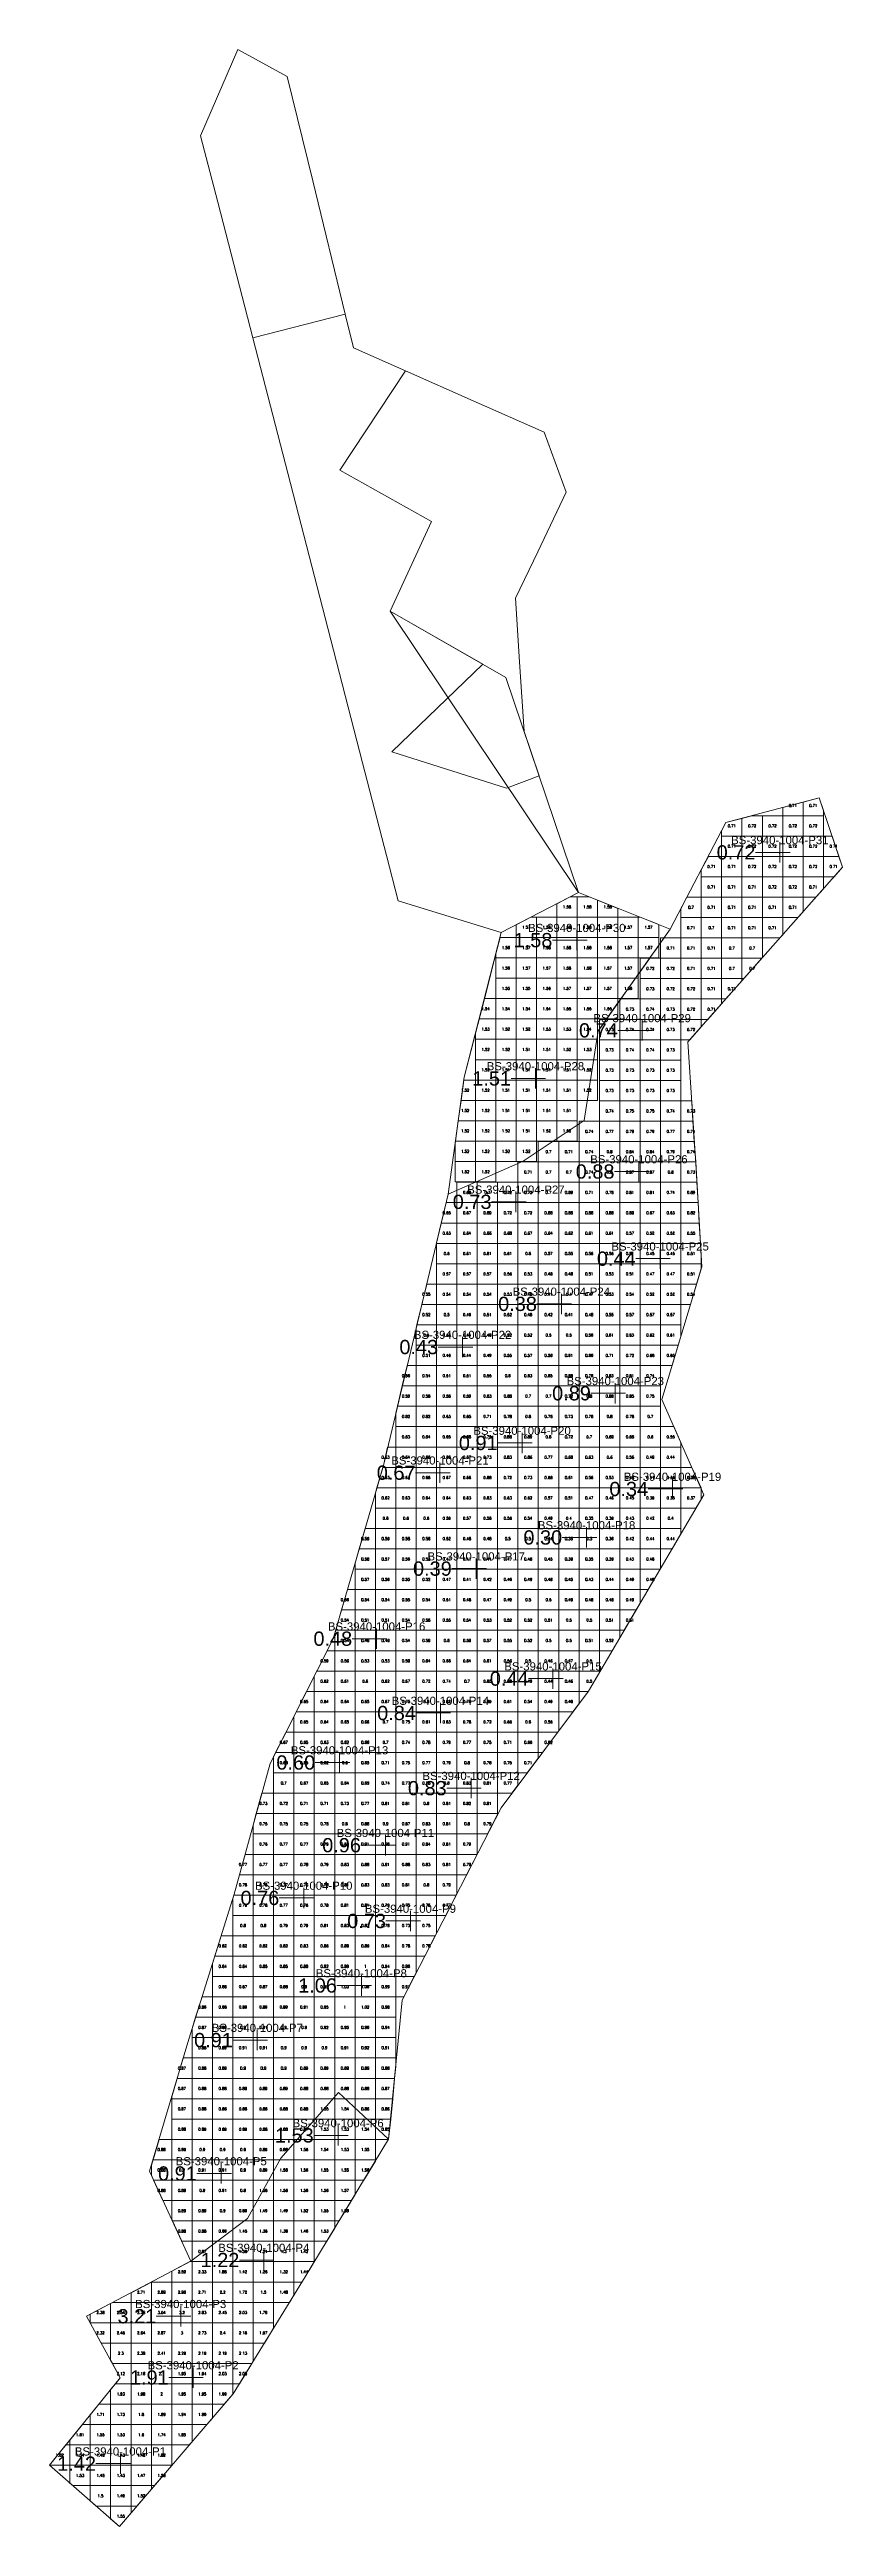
# Model space of a CAD drawing. Header units: inches. Extents: x 470001 to 470123, y 4349638 to 4349771.
# Drawn here: x 470083.9 to 470122.8, y 4349649 to 4349770.6 of the extents above; entities that cross this region are included whole.
import ezdxf
from ezdxf.enums import TextEntityAlignment as Align

# ---------------------------------------------------------------- set-up
doc = ezdxf.new("R2010")
doc.units = ezdxf.units.IN
doc.header["$MEASUREMENT"] = 0
for name, color, linetype, lineweight in [('0.500-1.000', 7, 'Continuous', 0), ('1.000-1.500', 7, 'Continuous', 0), ('1.500-3.000', 7, 'Continuous', 0), ('点', 7, 'Continuous', 0), ('爆区方格网', 7, 'Continuous', 0), ('线条', 7, 'Continuous', 0), ('钻孔', 7, 'Continuous', 0)]:
    doc.layers.add(name, color=color, linetype=linetype, lineweight=lineweight)
doc.styles.add('3dmine_textStyle_1', font='txt.shx', dxfattribs={"height": 1, "bigfont": 'gbcbig.shx'})
doc.styles.add('3dmine_textStyle_2', font='arial.ttf', dxfattribs={"height": 1})

msp = doc.modelspace()

# ---------------------------------------------------------------- hatches: boundary and pattern name
at = {"layer": '钻孔', "linetype": 'Continuous', "lineweight": 0, "true_color": 0x00ffff, "extrusion": (0, 1, 0)}
for points in [[(-470120.75, 3929.63), (-470119.75, 3929.63), (-470119.75, 3940.63), (-470120.75, 3940.63)], [(-470113.99, 3929.84), (-470112.99, 3929.84), (-470112.99, 3940.84), (-470113.99, 3940.84)], [(-470113.83, 3929.73), (-470112.83, 3929.73), (-470112.83, 3940.73), (-470113.83, 3940.73)], [(-470107.79, 3929.74), (-470106.79, 3929.74), (-470106.79, 3940.74), (-470107.79, 3940.74)], [(-470112.67, 3930.47), (-470111.67, 3930.47), (-470111.67, 3940.47), (-470112.67, 3940.47)], [(-470108.09, 3929.62), (-470107.09, 3929.62), (-470107.09, 3940.62), (-470108.09, 3940.62)], [(-470104.06, 3929.99), (-470103.06, 3929.99), (-470103.06, 3940.99), (-470104.06, 3940.99)], [(-470104.08, 3929.56), (-470103.08, 3929.56), (-470103.08, 3940.56), (-470104.08, 3940.56)], [(-470099.13, 3929.83), (-470098.13, 3929.83), (-470098.13, 3940.83), (-470099.13, 3940.83)], [(-470105.59, 3929.76), (-470104.59, 3929.76), (-470104.59, 3940.76), (-470105.59, 3940.76)], [(-470101.38, 3929.89), (-470100.38, 3929.89), (-470100.38, 3940.89), (-470101.38, 3940.89)], [(-470097.37, 3929.96), (-470096.37, 3929.96), (-470096.37, 3940.96), (-470097.37, 3940.96)], [(-470102.61, 3930.41), (-470101.61, 3930.41), (-470101.61, 3941.41), (-470102.61, 3941.41)], [(-470095.09, 3929.84), (-470094.09, 3929.84), (-470094.09, 3940.84), (-470095.09, 3940.84)], [(-470093.32, 3930.26), (-470092.32, 3930.26), (-470092.32, 3940.26), (-470093.32, 3940.26)]]:
    msp.add_hatch(color=4, dxfattribs=at).paths.add_polyline_path(points, flags=0)
at = {"layer": '钻孔', "linetype": 'Continuous', "lineweight": 0, "true_color": 0xff0000, "extrusion": (0, 1, 0)}
for points in [[(-470110.78, 3930.12), (-470109.78, 3930.12), (-470109.78, 3941.12), (-470110.78, 3941.12)], [(-470108.75, 3929.72), (-470107.75, 3929.72), (-470107.75, 3940.72), (-470108.75, 3940.72)], [(-470099.06, 3930.3), (-470098.06, 3930.3), (-470098.06, 3940.3), (-470099.06, 3940.3)], [(-470091.94, 3930.19), (-470090.94, 3930.19), (-470090.94, 3940.19), (-470091.94, 3940.19)]]:
    msp.add_hatch(color=1, dxfattribs=at).paths.add_polyline_path(points, flags=0)
at = {"layer": '钻孔', "linetype": 'Continuous', "lineweight": 0, "true_color": 0x808080, "extrusion": (0, 1, 0)}
for points in [[(-470114.87, 3929.53), (-470113.87, 3929.53), (-470113.87, 3940.53), (-470114.87, 3940.53)], [(-470110.02, 3930.42), (-470109.02, 3930.42), (-470109.02, 3940.42), (-470110.02, 3940.42)], [(-470105.17, 3929.63), (-470104.17, 3929.63), (-470104.17, 3940.63), (-470105.17, 3940.63)], [(-470115.48, 3930.47), (-470114.48, 3930.47), (-470114.48, 3940.47), (-470115.48, 3940.47)], [(-470111.26, 3930.46), (-470110.26, 3930.46), (-470110.26, 3940.46), (-470111.26, 3940.46)], [(-470105.84, 3930.49), (-470104.84, 3930.49), (-470104.84, 3940.49), (-470105.84, 3940.49)], [(-470100.95, 3929.55), (-470099.95, 3929.55), (-470099.95, 3940.55), (-470100.95, 3940.55)], [(-470109.61, 3929.66), (-470108.61, 3929.66), (-470108.61, 3940.66), (-470109.61, 3940.66)]]:
    msp.add_hatch(color=8, dxfattribs=at).paths.add_polyline_path(points, flags=0)
at = {"layer": '钻孔', "linetype": 'Continuous', "lineweight": 0, "true_color": 0x0000ff, "extrusion": (0, 1, 0)}
for points in [[(-470100.2, 3929.94), (-470099.2, 3929.94), (-470099.2, 3940.94), (-470100.2, 3940.94)], [(-470095.41, 3930.19), (-470094.41, 3930.19), (-470094.41, 3940.19), (-470095.41, 3940.19)], [(-470088.37, 3930.22), (-470087.37, 3930.22), (-470087.37, 3940.22), (-470088.37, 3940.22)]]:
    msp.add_hatch(color=5, dxfattribs=at).paths.add_polyline_path(points, flags=0)
at = {"layer": '钻孔', "linetype": 'Continuous', "lineweight": 0, "true_color": 0xffff00, "extrusion": (0, 1, 0)}
msp.add_hatch(color=2, dxfattribs=at).paths.add_polyline_path([(-470091.33, 3930.16), (-470090.33, 3930.16), (-470090.33, 3940.16), (-470091.33, 3940.16)], flags=0)

# ---------------------------------------------------------------- linework, layer by layer
at = {"color": 4, "linetype": 'Continuous', "lineweight": 0, "true_color": 0x00ffff, "elevation": 1971.02}
msp.add_lwpolyline([(470090.82, 4349662.01), (470088.8, 4349666.43), (470090.73, 4349672.91), (470092.96, 4349680.04), (470094.72, 4349686.45), (470097.82, 4349692.57), (470100.28, 4349701.08), (470103.46, 4349714.4), (470107.15, 4349716.03), (470110.14, 4349718.03), (470110.83, 4349722.42), (470114.37, 4349727.42), (470117.1, 4349732.65), (470121.68, 4349733.87), (470122.82, 4349730.46), (470115.23, 4349721.88), (470115.65, 4349715.41), (470115.92, 4349710.84), (470113.96, 4349704.32), (470116.02, 4349699.65), (470110.35, 4349690), (470106.06, 4349684.28), (470101.21, 4349674.83), (470100.54, 4349668), (470098.07, 4349670.29), (470095.25, 4349667.07), (470093.61, 4349664.11), (470090.82, 4349662.01), (470090.82, 4349662.01)], dxfattribs=at)
at = {"color": 7, "linetype": 'Continuous', "lineweight": 0, "elevation": 1971.02}
msp.add_lwpolyline([(470119.72, 4349731.2), (470119.74, 4349731.13)], dxfattribs=at)
at = {"color": 1, "linetype": 'Continuous', "lineweight": 0, "true_color": 0xff0000, "elevation": 1971.02}
msp.add_lwpolyline([(470087.32, 4349648.99), (470083.89, 4349651.99), (470087.36, 4349656.29), (470085.71, 4349659.31), (470090.82, 4349662.01), (470093.61, 4349664.11), (470095.25, 4349667.07), (470098.07, 4349670.29), (470100.54, 4349668), (470096.44, 4349661.24), (470092.91, 4349655.5), (470087.32, 4349648.99), (470087.32, 4349648.99)], dxfattribs=at)
at = {"layer": '0.500-1.000'}
for points in [[(470098.41, 4349757.62), (470093.87, 4349756.45), (470092.15, 4349763.12), (470091.3, 4349766.37), (470093.14, 4349770.61), (470095.56, 4349769.28), (470096.81, 4349764.17), (470098.41, 4349757.62)], [(470100.62, 4349743.03), (470102.64, 4349747.44), (470098.15, 4349749.95), (470101.37, 4349754.83), (470104.69, 4349753.36), (470108.17, 4349751.82), (470109.26, 4349748.88), (470107.86, 4349745.95), (470106.77, 4349743.67), (470106.97, 4349740.54), (470107.19, 4349737.13), (470107.93, 4349734.94), (470106.33, 4349734.34), (470100.7, 4349736.12), (470105.16, 4349740.43), (470100.62, 4349743.03), (470109.86, 4349729.22), (470114.37, 4349727.42), (470110.83, 4349722.42), (470110.14, 4349718.03), (470107.15, 4349716.03), (470103.46, 4349714.4), (470104.25, 4349720.15), (470105.37, 4349724.5), (470106.07, 4349727.26), (470109.86, 4349729.22)]]:
    msp.add_lwpolyline(points, close=True, dxfattribs=at)
at = {"layer": '1.000-1.500'}
msp.add_lwpolyline([(470098.41, 4349757.62), (470098.81, 4349755.97), (470101.37, 4349754.83), (470098.15, 4349749.95), (470102.64, 4349747.44), (470100.62, 4349743.03), (470106.3, 4349739.78), (470109.86, 4349729.22), (470114.37, 4349727.42), (470110.83, 4349722.42), (470110.14, 4349718.03), (470107.15, 4349716.03), (470103.46, 4349714.4), (470104.25, 4349720.15), (470106.07, 4349727.26), (470101.01, 4349728.81), (470100.43, 4349731.04), (470099.26, 4349735.59), (470097.55, 4349742.2), (470095.72, 4349749.3), (470093.87, 4349756.45), (470098.41, 4349757.62)], close=True, dxfattribs=at)
at = {"layer": '1.500-3.000', "color": 1, "linetype": 'Continuous', "lineweight": 0, "true_color": 0xff0000}
msp.add_lwpolyline([(470114.37, 4349727.42), (470111.09, 4349722.79), (470110.83, 4349722.42), (470110.14, 4349718.03), (470107.15, 4349716.03), (470103.46, 4349714.4), (470104.25, 4349720.15), (470105.37, 4349724.5), (470106.07, 4349727.26), (470109.86, 4349729.22), (470114.37, 4349727.42)], dxfattribs=at)
at = {"layer": '点', "color": 138, "linetype": 'Continuous', "lineweight": 0, "true_color": 0x004c4c}
for points, elevation in [([(470120.25, 4349731.19), (470119.25, 4349731.19)], 3940.63), ([(470119.75, 4349730.69), (470119.75, 4349731.69)], 3940.63), ([(470109.78, 4349726.38), (470109.78, 4349727.38)], 3941.12), ([(470110.28, 4349726.88), (470109.28, 4349726.88)], 3941.12), ([(470113.49, 4349722.45), (470112.49, 4349722.45)], 3940.84), ([(470112.99, 4349721.95), (470112.99, 4349722.95)], 3940.84), ([(470108.25, 4349720.09), (470107.25, 4349720.09)], 3940.72), ([(470107.75, 4349719.59), (470107.75, 4349720.59)], 3940.72), ([(470113.33, 4349715.52), (470112.33, 4349715.52)], 3940.73), ([(470112.83, 4349715.02), (470112.83, 4349716.02)], 3940.73), ([(470107.29, 4349714.03), (470106.29, 4349714.03)], 3940.74), ([(470106.79, 4349713.53), (470106.79, 4349714.53)], 3940.74), ([(470113.87, 4349710.74), (470113.87, 4349711.74)], 3940.53), ([(470114.37, 4349711.24), (470113.37, 4349711.24)], 3940.53), ([(470109.52, 4349709.02), (470108.52, 4349709.02)], 3940.42), ([(470109.02, 4349708.52), (470109.02, 4349709.52)], 3940.42), ([(470104.67, 4349706.9), (470103.67, 4349706.9)], 3940.63), ([(470104.17, 4349706.4), (470104.17, 4349707.4)], 3940.63), ([(470112.17, 4349704.63), (470111.17, 4349704.63)], 3940.47), ([(470111.67, 4349704.13), (470111.67, 4349705.13)], 3940.47), ([(470107.59, 4349702.19), (470106.59, 4349702.19)], 3940.62), ([(470107.09, 4349701.69), (470107.09, 4349702.69)], 3940.62), ([(470103.56, 4349700.73), (470102.56, 4349700.73)], 3940.99), ([(470103.06, 4349700.23), (470103.06, 4349701.23)], 3940.99), ([(470114.98, 4349699.93), (470113.98, 4349699.93)], 3940.47), ([(470114.48, 4349699.43), (470114.48, 4349700.43)], 3940.47), ([(470110.76, 4349697.55), (470109.76, 4349697.55)], 3940.46), ([(470110.26, 4349697.05), (470110.26, 4349698.05)], 3940.46), ([(470105.34, 4349696.02), (470104.34, 4349696.02)], 3940.49), ([(470104.84, 4349695.52), (470104.84, 4349696.52)], 3940.49), ([(470100.45, 4349692.58), (470099.45, 4349692.58)], 3940.55), ([(470099.95, 4349692.08), (470099.95, 4349693.08)], 3940.55), ([(470108.61, 4349690.12), (470108.61, 4349691.12)], 3940.66), ([(470109.11, 4349690.62), (470108.11, 4349690.62)], 3940.66), ([(470103.58, 4349688.93), (470102.58, 4349688.93)], 3940.56), ([(470103.08, 4349688.43), (470103.08, 4349689.43)], 3940.56), ([(470098.63, 4349686.5), (470097.63, 4349686.5)], 3940.83), ([(470098.13, 4349686), (470098.13, 4349687)], 3940.83), ([(470105.09, 4349685.24), (470104.09, 4349685.24)], 3940.76), ([(470104.59, 4349684.74), (470104.59, 4349685.74)], 3940.76), ([(470100.88, 4349682.44), (470099.88, 4349682.44)], 3940.89), ([(470100.38, 4349681.94), (470100.38, 4349682.94)], 3940.89), ([(470096.87, 4349679.85), (470095.87, 4349679.85)], 3940.96), ([(470096.37, 4349679.35), (470096.37, 4349680.35)], 3940.96), ([(470102.11, 4349678.72), (470101.11, 4349678.72)], 3941.41), ([(470101.61, 4349678.22), (470101.61, 4349679.22)], 3941.41), ([(470099.7, 4349675.55), (470098.7, 4349675.55)], 3940.94), ([(470099.2, 4349675.05), (470099.2, 4349676.05)], 3940.94), ([(470094.59, 4349672.87), (470093.59, 4349672.87)], 3940.84), ([(470094.09, 4349672.37), (470094.09, 4349673.37)], 3940.84), ([(470098.56, 4349668.19), (470097.56, 4349668.19)], 3940.3), ([(470098.06, 4349667.69), (470098.06, 4349668.69)], 3940.3), ([(470092.32, 4349665.82), (470092.32, 4349666.82)], 3940.26), ([(470092.82, 4349666.32), (470091.82, 4349666.32)], 3940.26), ([(470094.91, 4349662.07), (470093.91, 4349662.07)], 3940.19), ([(470094.41, 4349661.57), (470094.41, 4349662.57)], 3940.19), ([(470090.83, 4349659.31), (470089.83, 4349659.31)], 3940.16), ([(470090.33, 4349658.81), (470090.33, 4349659.81)], 3940.16), ([(470090.94, 4349655.8), (470090.94, 4349656.8)], 3940.19), ([(470091.44, 4349656.3), (470090.44, 4349656.3)], 3940.19), ([(470087.87, 4349652.07), (470086.87, 4349652.07)], 3940.22), ([(470087.37, 4349651.57), (470087.37, 4349652.57)], 3940.22)]:
    msp.add_lwpolyline(points, dxfattribs=dict(at, elevation=elevation))
at = {"layer": '爆区方格网', "color": 4, "linetype": 'Continuous', "lineweight": 0, "true_color": 0x00ffff, "elevation": 3941.41}
for points in [[(470120.89, 4349732.99), (470119.89, 4349732.99), (470119.89, 4349733.39), (470120.89, 4349733.66), (470120.89, 4349732.99)], [(470121.89, 4349733.24), (470121.89, 4349732.99), (470120.89, 4349732.99), (470120.89, 4349733.66), (470121.68, 4349733.87), (470121.89, 4349733.24)], [(470117.89, 4349731.99), (470116.89, 4349731.99), (470116.89, 4349732.24), (470117.1, 4349732.65), (470117.89, 4349732.86), (470117.89, 4349731.99)], [(470118.89, 4349731.99), (470117.89, 4349731.99), (470117.89, 4349732.86), (470118.37, 4349732.99), (470118.89, 4349732.99), (470118.89, 4349731.99)], [(470119.89, 4349731.99), (470118.89, 4349731.99), (470118.89, 4349732.99), (470119.89, 4349732.99), (470119.89, 4349731.99)], [(470120.89, 4349731.99), (470119.89, 4349731.99), (470119.89, 4349732.99), (470120.89, 4349732.99), (470120.89, 4349731.99)], [(470121.89, 4349731.99), (470120.89, 4349731.99), (470120.89, 4349732.99), (470121.89, 4349732.99), (470121.89, 4349731.99)], [(470116.89, 4349729.99), (470115.89, 4349729.99), (470115.89, 4349730.33), (470116.24, 4349730.99), (470116.89, 4349730.99), (470116.89, 4349729.99)], [(470117.89, 4349730.99), (470116.89, 4349730.99), (470116.89, 4349731.99), (470117.89, 4349731.99), (470117.89, 4349730.99)], [(470117.89, 4349729.99), (470116.89, 4349729.99), (470116.89, 4349730.99), (470117.89, 4349730.99), (470117.89, 4349729.99)], [(470118.89, 4349730.99), (470117.89, 4349730.99), (470117.89, 4349731.99), (470118.89, 4349731.99), (470118.89, 4349730.99)], [(470118.89, 4349729.99), (470117.89, 4349729.99), (470117.89, 4349730.99), (470118.89, 4349730.99), (470118.89, 4349729.99)], [(470119.89, 4349730.99), (470118.89, 4349730.99), (470118.89, 4349731.99), (470119.89, 4349731.99), (470119.89, 4349730.99)], [(470119.89, 4349729.99), (470118.89, 4349729.99), (470118.89, 4349730.99), (470119.89, 4349730.99), (470119.89, 4349729.99)], [(470120.89, 4349730.99), (470119.89, 4349730.99), (470119.89, 4349731.99), (470120.89, 4349731.99), (470120.89, 4349730.99)], [(470120.89, 4349729.99), (470119.89, 4349729.99), (470119.89, 4349730.99), (470120.89, 4349730.99), (470120.89, 4349729.99)], [(470121.89, 4349730.99), (470120.89, 4349730.99), (470120.89, 4349731.99), (470121.89, 4349731.99), (470121.89, 4349730.99)], [(470121.89, 4349729.99), (470120.89, 4349729.99), (470120.89, 4349730.99), (470121.89, 4349730.99), (470121.89, 4349729.99)], [(470122.65, 4349730.99), (470121.89, 4349730.99), (470121.89, 4349731.99), (470122.31, 4349731.99), (470122.65, 4349730.99)], [(470122.82, 4349730.46), (470122.41, 4349729.99), (470121.89, 4349729.99), (470121.89, 4349730.99), (470122.65, 4349730.99), (470122.82, 4349730.46)], [(470116.89, 4349728.99), (470115.89, 4349728.99), (470115.89, 4349729.99), (470116.89, 4349729.99), (470116.89, 4349728.99)], [(470117.89, 4349728.99), (470116.89, 4349728.99), (470116.89, 4349729.99), (470117.89, 4349729.99), (470117.89, 4349728.99)], [(470118.89, 4349728.99), (470117.89, 4349728.99), (470117.89, 4349729.99), (470118.89, 4349729.99), (470118.89, 4349728.99)], [(470119.89, 4349728.99), (470118.89, 4349728.99), (470118.89, 4349729.99), (470119.89, 4349729.99), (470119.89, 4349728.99)], [(470120.89, 4349728.99), (470119.89, 4349728.99), (470119.89, 4349729.99), (470120.89, 4349729.99), (470120.89, 4349728.99)], [(470121.89, 4349729.4), (470121.52, 4349728.99), (470120.89, 4349728.99), (470120.89, 4349729.99), (470121.89, 4349729.99), (470121.89, 4349729.4)], [(470115.89, 4349727.99), (470114.89, 4349727.99), (470114.89, 4349728.41), (470115.19, 4349728.99), (470115.89, 4349728.99), (470115.89, 4349727.99)], [(470116.89, 4349727.99), (470115.89, 4349727.99), (470115.89, 4349728.99), (470116.89, 4349728.99), (470116.89, 4349727.99)], [(470117.89, 4349727.99), (470116.89, 4349727.99), (470116.89, 4349728.99), (470117.89, 4349728.99), (470117.89, 4349727.99)], [(470118.89, 4349727.99), (470117.89, 4349727.99), (470117.89, 4349728.99), (470118.89, 4349728.99), (470118.89, 4349727.99)], [(470119.89, 4349727.99), (470118.89, 4349727.99), (470118.89, 4349728.99), (470119.89, 4349728.99), (470119.89, 4349727.99)], [(470120.89, 4349728.27), (470120.64, 4349727.99), (470119.89, 4349727.99), (470119.89, 4349728.99), (470120.89, 4349728.99), (470120.89, 4349728.27)], [(470115.89, 4349726.99), (470114.89, 4349726.99), (470114.89, 4349727.99), (470115.89, 4349727.99), (470115.89, 4349726.99)], [(470116.89, 4349726.99), (470115.89, 4349726.99), (470115.89, 4349727.99), (470116.89, 4349727.99), (470116.89, 4349726.99)], [(470117.89, 4349726.99), (470116.89, 4349726.99), (470116.89, 4349727.99), (470117.89, 4349727.99), (470117.89, 4349726.99)], [(470118.89, 4349726.99), (470117.89, 4349726.99), (470117.89, 4349727.99), (470118.89, 4349727.99), (470118.89, 4349726.99)], [(470119.89, 4349727.14), (470119.75, 4349726.99), (470118.89, 4349726.99), (470118.89, 4349727.99), (470119.89, 4349727.99), (470119.89, 4349727.14)], [(470113.89, 4349726.74), (470113.89, 4349726.99), (470114.07, 4349726.99), (470113.89, 4349726.74)], [(470114.89, 4349725.99), (470113.89, 4349725.99), (470113.89, 4349726.74), (470114.07, 4349726.99), (470114.89, 4349726.99), (470114.89, 4349725.99)], [(470115.89, 4349725.99), (470114.89, 4349725.99), (470114.89, 4349726.99), (470115.89, 4349726.99), (470115.89, 4349725.99)], [(470116.89, 4349725.99), (470115.89, 4349725.99), (470115.89, 4349726.99), (470116.89, 4349726.99), (470116.89, 4349725.99)], [(470117.89, 4349725.99), (470116.89, 4349725.99), (470116.89, 4349726.99), (470117.89, 4349726.99), (470117.89, 4349725.99)], [(470118.89, 4349726.01), (470118.87, 4349725.99), (470117.89, 4349725.99), (470117.89, 4349726.99), (470118.89, 4349726.99), (470118.89, 4349726.01)], [(470112.89, 4349725.33), (470112.89, 4349725.99), (470113.36, 4349725.99), (470112.89, 4349725.33)], [(470113.89, 4349724.99), (470112.89, 4349724.99), (470112.89, 4349725.33), (470113.36, 4349725.99), (470113.89, 4349725.99), (470113.89, 4349724.99)], [(470113.89, 4349723.99), (470112.89, 4349723.99), (470112.89, 4349724.99), (470113.89, 4349724.99), (470113.89, 4349723.99)], [(470114.89, 4349724.99), (470113.89, 4349724.99), (470113.89, 4349725.99), (470114.89, 4349725.99), (470114.89, 4349724.99)], [(470114.89, 4349723.99), (470113.89, 4349723.99), (470113.89, 4349724.99), (470114.89, 4349724.99), (470114.89, 4349723.99)], [(470115.89, 4349724.99), (470114.89, 4349724.99), (470114.89, 4349725.99), (470115.89, 4349725.99), (470115.89, 4349724.99)], [(470115.89, 4349723.99), (470114.89, 4349723.99), (470114.89, 4349724.99), (470115.89, 4349724.99), (470115.89, 4349723.99)], [(470116.89, 4349724.99), (470115.89, 4349724.99), (470115.89, 4349725.99), (470116.89, 4349725.99), (470116.89, 4349724.99)], [(470116.89, 4349723.99), (470115.89, 4349723.99), (470115.89, 4349724.99), (470116.89, 4349724.99), (470116.89, 4349723.99)], [(470117.89, 4349724.99), (470116.89, 4349724.99), (470116.89, 4349725.99), (470117.89, 4349725.99), (470117.89, 4349724.99)], [(470117.89, 4349724.88), (470117.1, 4349723.99), (470116.89, 4349723.99), (470116.89, 4349724.99), (470117.89, 4349724.99), (470117.89, 4349724.88)], [(470117.98, 4349724.99), (470117.89, 4349724.99), (470117.89, 4349725.99), (470118.87, 4349725.99), (470117.98, 4349724.99)], [(470111.89, 4349723.92), (470111.89, 4349723.99), (470111.94, 4349723.99), (470111.89, 4349723.92)], [(470112.89, 4349722.99), (470111.89, 4349722.99), (470111.89, 4349723.92), (470111.94, 4349723.99), (470112.89, 4349723.99), (470112.89, 4349722.99)], [(470113.89, 4349722.99), (470112.89, 4349722.99), (470112.89, 4349723.99), (470113.89, 4349723.99), (470113.89, 4349722.99)], [(470114.89, 4349722.99), (470113.89, 4349722.99), (470113.89, 4349723.99), (470114.89, 4349723.99), (470114.89, 4349722.99)], [(470115.89, 4349722.99), (470114.89, 4349722.99), (470114.89, 4349723.99), (470115.89, 4349723.99), (470115.89, 4349722.99)], [(470116.89, 4349723.75), (470116.21, 4349722.99), (470115.89, 4349722.99), (470115.89, 4349723.99), (470116.89, 4349723.99), (470116.89, 4349723.75)], [(470110.89, 4349722.51), (470110.89, 4349722.99), (470111.23, 4349722.99), (470110.89, 4349722.51)], [(470111.89, 4349721.99), (470110.89, 4349721.99), (470110.89, 4349722.51), (470111.09, 4349722.79), (470111.23, 4349722.99), (470111.89, 4349722.99), (470111.89, 4349721.99)], [(470112.89, 4349721.99), (470111.89, 4349721.99), (470111.89, 4349722.99), (470112.89, 4349722.99), (470112.89, 4349721.99)], [(470113.89, 4349721.99), (470112.89, 4349721.99), (470112.89, 4349722.99), (470113.89, 4349722.99), (470113.89, 4349721.99)], [(470114.89, 4349721.99), (470113.89, 4349721.99), (470113.89, 4349722.99), (470114.89, 4349722.99), (470114.89, 4349721.99)], [(470115.89, 4349722.62), (470115.33, 4349721.99), (470114.89, 4349721.99), (470114.89, 4349722.99), (470115.89, 4349722.99), (470115.89, 4349722.62)], [(470111.89, 4349720.99), (470110.89, 4349720.99), (470110.89, 4349721.99), (470111.89, 4349721.99), (470111.89, 4349720.99)], [(470112.89, 4349720.99), (470111.89, 4349720.99), (470111.89, 4349721.99), (470112.89, 4349721.99), (470112.89, 4349720.99)], [(470113.89, 4349720.99), (470112.89, 4349720.99), (470112.89, 4349721.99), (470113.89, 4349721.99), (470113.89, 4349720.99)], [(470114.89, 4349720.99), (470113.89, 4349720.99), (470113.89, 4349721.99), (470114.89, 4349721.99), (470114.89, 4349720.99)], [(470111.89, 4349719.99), (470110.89, 4349719.99), (470110.89, 4349720.99), (470111.89, 4349720.99), (470111.89, 4349719.99)], [(470111.89, 4349718.99), (470110.89, 4349718.99), (470110.89, 4349719.99), (470111.89, 4349719.99), (470111.89, 4349718.99)], [(470112.89, 4349719.99), (470111.89, 4349719.99), (470111.89, 4349720.99), (470112.89, 4349720.99), (470112.89, 4349719.99)], [(470112.89, 4349718.99), (470111.89, 4349718.99), (470111.89, 4349719.99), (470112.89, 4349719.99), (470112.89, 4349718.99)], [(470113.89, 4349719.99), (470112.89, 4349719.99), (470112.89, 4349720.99), (470113.89, 4349720.99), (470113.89, 4349719.99)], [(470113.89, 4349718.99), (470112.89, 4349718.99), (470112.89, 4349719.99), (470113.89, 4349719.99), (470113.89, 4349718.99)], [(470114.89, 4349719.99), (470113.89, 4349719.99), (470113.89, 4349720.99), (470114.89, 4349720.99), (470114.89, 4349719.99)], [(470114.89, 4349718.99), (470113.89, 4349718.99), (470113.89, 4349719.99), (470114.89, 4349719.99), (470114.89, 4349718.99)], [(470111.89, 4349717.99), (470110.89, 4349717.99), (470110.89, 4349718.99), (470111.89, 4349718.99), (470111.89, 4349717.99)], [(470112.89, 4349717.99), (470111.89, 4349717.99), (470111.89, 4349718.99), (470112.89, 4349718.99), (470112.89, 4349717.99)], [(470113.89, 4349717.99), (470112.89, 4349717.99), (470112.89, 4349718.99), (470113.89, 4349718.99), (470113.89, 4349717.99)], [(470114.89, 4349717.99), (470113.89, 4349717.99), (470113.89, 4349718.99), (470114.89, 4349718.99), (470114.89, 4349717.99)], [(470115.48, 4349717.99), (470114.89, 4349717.99), (470114.89, 4349718.99), (470115.42, 4349718.99), (470115.48, 4349717.99)], [(470110.89, 4349716.99), (470109.89, 4349716.99), (470109.89, 4349717.99), (470110.89, 4349717.99), (470110.89, 4349716.99)], [(470111.89, 4349716.99), (470110.89, 4349716.99), (470110.89, 4349717.99), (470111.89, 4349717.99), (470111.89, 4349716.99)], [(470112.89, 4349716.99), (470111.89, 4349716.99), (470111.89, 4349717.99), (470112.89, 4349717.99), (470112.89, 4349716.99)], [(470113.89, 4349716.99), (470112.89, 4349716.99), (470112.89, 4349717.99), (470113.89, 4349717.99), (470113.89, 4349716.99)], [(470114.89, 4349716.99), (470113.89, 4349716.99), (470113.89, 4349717.99), (470114.89, 4349717.99), (470114.89, 4349716.99)], [(470115.55, 4349716.99), (470114.89, 4349716.99), (470114.89, 4349717.99), (470115.48, 4349717.99), (470115.55, 4349716.99)], [(470108.89, 4349715.99), (470107.89, 4349715.99), (470107.89, 4349716.99), (470108.89, 4349716.99), (470108.89, 4349715.99)], [(470109.89, 4349715.99), (470108.89, 4349715.99), (470108.89, 4349716.99), (470109.89, 4349716.99), (470109.89, 4349715.99)], [(470110.89, 4349715.99), (470109.89, 4349715.99), (470109.89, 4349716.99), (470110.89, 4349716.99), (470110.89, 4349715.99)], [(470111.89, 4349715.99), (470110.89, 4349715.99), (470110.89, 4349716.99), (470111.89, 4349716.99), (470111.89, 4349715.99)], [(470112.89, 4349715.99), (470111.89, 4349715.99), (470111.89, 4349716.99), (470112.89, 4349716.99), (470112.89, 4349715.99)], [(470113.89, 4349715.99), (470112.89, 4349715.99), (470112.89, 4349716.99), (470113.89, 4349716.99), (470113.89, 4349715.99)], [(470114.89, 4349715.99), (470113.89, 4349715.99), (470113.89, 4349716.99), (470114.89, 4349716.99), (470114.89, 4349715.99)], [(470115.62, 4349715.99), (470114.89, 4349715.99), (470114.89, 4349716.99), (470115.55, 4349716.99), (470115.62, 4349715.99)], [(470107.89, 4349714.99), (470106.89, 4349714.99), (470106.89, 4349715.99), (470107.89, 4349715.99), (470107.89, 4349714.99)], [(470108.89, 4349714.99), (470107.89, 4349714.99), (470107.89, 4349715.99), (470108.89, 4349715.99), (470108.89, 4349714.99)], [(470109.89, 4349714.99), (470108.89, 4349714.99), (470108.89, 4349715.99), (470109.89, 4349715.99), (470109.89, 4349714.99)], [(470110.89, 4349714.99), (470109.89, 4349714.99), (470109.89, 4349715.99), (470110.89, 4349715.99), (470110.89, 4349714.99)], [(470111.89, 4349714.99), (470110.89, 4349714.99), (470110.89, 4349715.99), (470111.89, 4349715.99), (470111.89, 4349714.99)], [(470112.89, 4349714.99), (470111.89, 4349714.99), (470111.89, 4349715.99), (470112.89, 4349715.99), (470112.89, 4349714.99)], [(470113.89, 4349714.99), (470112.89, 4349714.99), (470112.89, 4349715.99), (470113.89, 4349715.99), (470113.89, 4349714.99)], [(470114.89, 4349714.99), (470113.89, 4349714.99), (470113.89, 4349715.99), (470114.89, 4349715.99), (470114.89, 4349714.99)], [(470115.65, 4349715.41), (470115.68, 4349714.99), (470114.89, 4349714.99), (470114.89, 4349715.99), (470115.62, 4349715.99), (470115.65, 4349715.41)], [(470103.89, 4349712.99), (470103.12, 4349712.99), (470103.36, 4349713.99), (470103.89, 4349713.99), (470103.89, 4349712.99)], [(470104.89, 4349713.99), (470103.89, 4349713.99), (470103.89, 4349714.99), (470104.89, 4349714.99), (470104.89, 4349713.99)], [(470104.89, 4349712.99), (470103.89, 4349712.99), (470103.89, 4349713.99), (470104.89, 4349713.99), (470104.89, 4349712.99)], [(470105.89, 4349713.99), (470104.89, 4349713.99), (470104.89, 4349714.99), (470105.89, 4349714.99), (470105.89, 4349713.99)], [(470105.89, 4349712.99), (470104.89, 4349712.99), (470104.89, 4349713.99), (470105.89, 4349713.99), (470105.89, 4349712.99)], [(470106.89, 4349713.99), (470105.89, 4349713.99), (470105.89, 4349714.99), (470106.89, 4349714.99), (470106.89, 4349713.99)], [(470106.89, 4349712.99), (470105.89, 4349712.99), (470105.89, 4349713.99), (470106.89, 4349713.99), (470106.89, 4349712.99)], [(470107.89, 4349713.99), (470106.89, 4349713.99), (470106.89, 4349714.99), (470107.89, 4349714.99), (470107.89, 4349713.99)], [(470107.89, 4349712.99), (470106.89, 4349712.99), (470106.89, 4349713.99), (470107.89, 4349713.99), (470107.89, 4349712.99)], [(470108.89, 4349713.99), (470107.89, 4349713.99), (470107.89, 4349714.99), (470108.89, 4349714.99), (470108.89, 4349713.99)], [(470108.89, 4349712.99), (470107.89, 4349712.99), (470107.89, 4349713.99), (470108.89, 4349713.99), (470108.89, 4349712.99)], [(470109.89, 4349713.99), (470108.89, 4349713.99), (470108.89, 4349714.99), (470109.89, 4349714.99), (470109.89, 4349713.99)], [(470109.89, 4349712.99), (470108.89, 4349712.99), (470108.89, 4349713.99), (470109.89, 4349713.99), (470109.89, 4349712.99)], [(470110.89, 4349713.99), (470109.89, 4349713.99), (470109.89, 4349714.99), (470110.89, 4349714.99), (470110.89, 4349713.99)], [(470110.89, 4349712.99), (470109.89, 4349712.99), (470109.89, 4349713.99), (470110.89, 4349713.99), (470110.89, 4349712.99)], [(470111.89, 4349713.99), (470110.89, 4349713.99), (470110.89, 4349714.99), (470111.89, 4349714.99), (470111.89, 4349713.99)], [(470111.89, 4349712.99), (470110.89, 4349712.99), (470110.89, 4349713.99), (470111.89, 4349713.99), (470111.89, 4349712.99)], [(470112.89, 4349713.99), (470111.89, 4349713.99), (470111.89, 4349714.99), (470112.89, 4349714.99), (470112.89, 4349713.99)], [(470112.89, 4349712.99), (470111.89, 4349712.99), (470111.89, 4349713.99), (470112.89, 4349713.99), (470112.89, 4349712.99)], [(470113.89, 4349713.99), (470112.89, 4349713.99), (470112.89, 4349714.99), (470113.89, 4349714.99), (470113.89, 4349713.99)], [(470113.89, 4349712.99), (470112.89, 4349712.99), (470112.89, 4349713.99), (470113.89, 4349713.99), (470113.89, 4349712.99)], [(470114.89, 4349713.99), (470113.89, 4349713.99), (470113.89, 4349714.99), (470114.89, 4349714.99), (470114.89, 4349713.99)], [(470114.89, 4349712.99), (470113.89, 4349712.99), (470113.89, 4349713.99), (470114.89, 4349713.99), (470114.89, 4349712.99)], [(470115.74, 4349713.99), (470114.89, 4349713.99), (470114.89, 4349714.99), (470115.68, 4349714.99), (470115.74, 4349713.99)], [(470115.79, 4349712.99), (470114.89, 4349712.99), (470114.89, 4349713.99), (470115.74, 4349713.99), (470115.79, 4349712.99)], [(470103.89, 4349711.99), (470102.89, 4349711.99), (470102.89, 4349712.02), (470103.12, 4349712.99), (470103.89, 4349712.99), (470103.89, 4349711.99)], [(470104.89, 4349711.99), (470103.89, 4349711.99), (470103.89, 4349712.99), (470104.89, 4349712.99), (470104.89, 4349711.99)], [(470105.89, 4349711.99), (470104.89, 4349711.99), (470104.89, 4349712.99), (470105.89, 4349712.99), (470105.89, 4349711.99)], [(470106.89, 4349711.99), (470105.89, 4349711.99), (470105.89, 4349712.99), (470106.89, 4349712.99), (470106.89, 4349711.99)], [(470107.89, 4349711.99), (470106.89, 4349711.99), (470106.89, 4349712.99), (470107.89, 4349712.99), (470107.89, 4349711.99)], [(470108.89, 4349711.99), (470107.89, 4349711.99), (470107.89, 4349712.99), (470108.89, 4349712.99), (470108.89, 4349711.99)], [(470109.89, 4349711.99), (470108.89, 4349711.99), (470108.89, 4349712.99), (470109.89, 4349712.99), (470109.89, 4349711.99)], [(470110.89, 4349711.99), (470109.89, 4349711.99), (470109.89, 4349712.99), (470110.89, 4349712.99), (470110.89, 4349711.99)], [(470111.89, 4349711.99), (470110.89, 4349711.99), (470110.89, 4349712.99), (470111.89, 4349712.99), (470111.89, 4349711.99)], [(470112.89, 4349711.99), (470111.89, 4349711.99), (470111.89, 4349712.99), (470112.89, 4349712.99), (470112.89, 4349711.99)], [(470113.89, 4349711.99), (470112.89, 4349711.99), (470112.89, 4349712.99), (470113.89, 4349712.99), (470113.89, 4349711.99)], [(470114.89, 4349711.99), (470113.89, 4349711.99), (470113.89, 4349712.99), (470114.89, 4349712.99), (470114.89, 4349711.99)], [(470115.85, 4349711.99), (470114.89, 4349711.99), (470114.89, 4349712.99), (470115.79, 4349712.99), (470115.85, 4349711.99)], [(470103.89, 4349710.99), (470102.89, 4349710.99), (470102.89, 4349711.99), (470103.89, 4349711.99), (470103.89, 4349710.99)], [(470104.89, 4349710.99), (470103.89, 4349710.99), (470103.89, 4349711.99), (470104.89, 4349711.99), (470104.89, 4349710.99)], [(470105.89, 4349710.99), (470104.89, 4349710.99), (470104.89, 4349711.99), (470105.89, 4349711.99), (470105.89, 4349710.99)], [(470106.89, 4349710.99), (470105.89, 4349710.99), (470105.89, 4349711.99), (470106.89, 4349711.99), (470106.89, 4349710.99)], [(470107.89, 4349710.99), (470106.89, 4349710.99), (470106.89, 4349711.99), (470107.89, 4349711.99), (470107.89, 4349710.99)], [(470108.89, 4349710.99), (470107.89, 4349710.99), (470107.89, 4349711.99), (470108.89, 4349711.99), (470108.89, 4349710.99)], [(470109.89, 4349710.99), (470108.89, 4349710.99), (470108.89, 4349711.99), (470109.89, 4349711.99), (470109.89, 4349710.99)], [(470110.89, 4349710.99), (470109.89, 4349710.99), (470109.89, 4349711.99), (470110.89, 4349711.99), (470110.89, 4349710.99)], [(470111.89, 4349710.99), (470110.89, 4349710.99), (470110.89, 4349711.99), (470111.89, 4349711.99), (470111.89, 4349710.99)], [(470112.89, 4349710.99), (470111.89, 4349710.99), (470111.89, 4349711.99), (470112.89, 4349711.99), (470112.89, 4349710.99)], [(470113.89, 4349710.99), (470112.89, 4349710.99), (470112.89, 4349711.99), (470113.89, 4349711.99), (470113.89, 4349710.99)], [(470114.89, 4349710.99), (470113.89, 4349710.99), (470113.89, 4349711.99), (470114.89, 4349711.99), (470114.89, 4349710.99)], [(470115.89, 4349711.34), (470115.89, 4349710.99), (470114.89, 4349710.99), (470114.89, 4349711.99), (470115.85, 4349711.99), (470115.89, 4349711.34)], [(470103.89, 4349709.99), (470102.89, 4349709.99), (470102.89, 4349710.99), (470103.89, 4349710.99), (470103.89, 4349709.99)], [(470104.89, 4349709.99), (470103.89, 4349709.99), (470103.89, 4349710.99), (470104.89, 4349710.99), (470104.89, 4349709.99)], [(470105.89, 4349709.99), (470104.89, 4349709.99), (470104.89, 4349710.99), (470105.89, 4349710.99), (470105.89, 4349709.99)], [(470106.89, 4349709.99), (470105.89, 4349709.99), (470105.89, 4349710.99), (470106.89, 4349710.99), (470106.89, 4349709.99)], [(470107.89, 4349709.99), (470106.89, 4349709.99), (470106.89, 4349710.99), (470107.89, 4349710.99), (470107.89, 4349709.99)], [(470108.89, 4349709.99), (470107.89, 4349709.99), (470107.89, 4349710.99), (470108.89, 4349710.99), (470108.89, 4349709.99)], [(470109.89, 4349709.99), (470108.89, 4349709.99), (470108.89, 4349710.99), (470109.89, 4349710.99), (470109.89, 4349709.99)], [(470110.89, 4349709.99), (470109.89, 4349709.99), (470109.89, 4349710.99), (470110.89, 4349710.99), (470110.89, 4349709.99)], [(470111.89, 4349709.99), (470110.89, 4349709.99), (470110.89, 4349710.99), (470111.89, 4349710.99), (470111.89, 4349709.99)], [(470112.89, 4349709.99), (470111.89, 4349709.99), (470111.89, 4349710.99), (470112.89, 4349710.99), (470112.89, 4349709.99)], [(470113.89, 4349709.99), (470112.89, 4349709.99), (470112.89, 4349710.99), (470113.89, 4349710.99), (470113.89, 4349709.99)], [(470114.89, 4349709.99), (470113.89, 4349709.99), (470113.89, 4349710.99), (470114.89, 4349710.99), (470114.89, 4349709.99)], [(470115.89, 4349710.75), (470115.66, 4349709.99), (470114.89, 4349709.99), (470114.89, 4349710.99), (470115.89, 4349710.99), (470115.89, 4349710.75)], [(470102.89, 4349708.99), (470102.17, 4349708.99), (470102.41, 4349709.99), (470102.89, 4349709.99), (470102.89, 4349708.99)], [(470103.89, 4349708.99), (470102.89, 4349708.99), (470102.89, 4349709.99), (470103.89, 4349709.99), (470103.89, 4349708.99)], [(470104.89, 4349708.99), (470103.89, 4349708.99), (470103.89, 4349709.99), (470104.89, 4349709.99), (470104.89, 4349708.99)], [(470105.89, 4349708.99), (470104.89, 4349708.99), (470104.89, 4349709.99), (470105.89, 4349709.99), (470105.89, 4349708.99)], [(470106.89, 4349708.99), (470105.89, 4349708.99), (470105.89, 4349709.99), (470106.89, 4349709.99), (470106.89, 4349708.99)], [(470107.89, 4349708.99), (470106.89, 4349708.99), (470106.89, 4349709.99), (470107.89, 4349709.99), (470107.89, 4349708.99)], [(470108.89, 4349708.99), (470107.89, 4349708.99), (470107.89, 4349709.99), (470108.89, 4349709.99), (470108.89, 4349708.99)], [(470109.89, 4349708.99), (470108.89, 4349708.99), (470108.89, 4349709.99), (470109.89, 4349709.99), (470109.89, 4349708.99)], [(470110.89, 4349708.99), (470109.89, 4349708.99), (470109.89, 4349709.99), (470110.89, 4349709.99), (470110.89, 4349708.99)], [(470111.89, 4349708.99), (470110.89, 4349708.99), (470110.89, 4349709.99), (470111.89, 4349709.99), (470111.89, 4349708.99)], [(470112.89, 4349708.99), (470111.89, 4349708.99), (470111.89, 4349709.99), (470112.89, 4349709.99), (470112.89, 4349708.99)], [(470113.89, 4349708.99), (470112.89, 4349708.99), (470112.89, 4349709.99), (470113.89, 4349709.99), (470113.89, 4349708.99)], [(470114.89, 4349708.99), (470113.89, 4349708.99), (470113.89, 4349709.99), (470114.89, 4349709.99), (470114.89, 4349708.99)], [(470115.36, 4349708.99), (470114.89, 4349708.99), (470114.89, 4349709.99), (470115.66, 4349709.99), (470115.36, 4349708.99)], [(470102.89, 4349706.99), (470101.89, 4349706.99), (470101.89, 4349707.83), (470101.93, 4349707.99), (470102.89, 4349707.99), (470102.89, 4349706.99)], [(470102.89, 4349707.99), (470101.93, 4349707.99), (470102.17, 4349708.99), (470102.89, 4349708.99), (470102.89, 4349707.99)], [(470103.89, 4349707.99), (470102.89, 4349707.99), (470102.89, 4349708.99), (470103.89, 4349708.99), (470103.89, 4349707.99)], [(470103.89, 4349706.99), (470102.89, 4349706.99), (470102.89, 4349707.99), (470103.89, 4349707.99), (470103.89, 4349706.99)], [(470104.89, 4349707.99), (470103.89, 4349707.99), (470103.89, 4349708.99), (470104.89, 4349708.99), (470104.89, 4349707.99)], [(470104.89, 4349706.99), (470103.89, 4349706.99), (470103.89, 4349707.99), (470104.89, 4349707.99), (470104.89, 4349706.99)], [(470105.89, 4349707.99), (470104.89, 4349707.99), (470104.89, 4349708.99), (470105.89, 4349708.99), (470105.89, 4349707.99)], [(470105.89, 4349706.99), (470104.89, 4349706.99), (470104.89, 4349707.99), (470105.89, 4349707.99), (470105.89, 4349706.99)], [(470106.89, 4349707.99), (470105.89, 4349707.99), (470105.89, 4349708.99), (470106.89, 4349708.99), (470106.89, 4349707.99)], [(470106.89, 4349706.99), (470105.89, 4349706.99), (470105.89, 4349707.99), (470106.89, 4349707.99), (470106.89, 4349706.99)], [(470107.89, 4349707.99), (470106.89, 4349707.99), (470106.89, 4349708.99), (470107.89, 4349708.99), (470107.89, 4349707.99)], [(470107.89, 4349706.99), (470106.89, 4349706.99), (470106.89, 4349707.99), (470107.89, 4349707.99), (470107.89, 4349706.99)], [(470108.89, 4349707.99), (470107.89, 4349707.99), (470107.89, 4349708.99), (470108.89, 4349708.99), (470108.89, 4349707.99)], [(470108.89, 4349706.99), (470107.89, 4349706.99), (470107.89, 4349707.99), (470108.89, 4349707.99), (470108.89, 4349706.99)], [(470109.89, 4349707.99), (470108.89, 4349707.99), (470108.89, 4349708.99), (470109.89, 4349708.99), (470109.89, 4349707.99)], [(470109.89, 4349706.99), (470108.89, 4349706.99), (470108.89, 4349707.99), (470109.89, 4349707.99), (470109.89, 4349706.99)], [(470110.89, 4349707.99), (470109.89, 4349707.99), (470109.89, 4349708.99), (470110.89, 4349708.99), (470110.89, 4349707.99)], [(470110.89, 4349706.99), (470109.89, 4349706.99), (470109.89, 4349707.99), (470110.89, 4349707.99), (470110.89, 4349706.99)], [(470111.89, 4349707.99), (470110.89, 4349707.99), (470110.89, 4349708.99), (470111.89, 4349708.99), (470111.89, 4349707.99)], [(470111.89, 4349706.99), (470110.89, 4349706.99), (470110.89, 4349707.99), (470111.89, 4349707.99), (470111.89, 4349706.99)], [(470112.89, 4349707.99), (470111.89, 4349707.99), (470111.89, 4349708.99), (470112.89, 4349708.99), (470112.89, 4349707.99)], [(470112.89, 4349706.99), (470111.89, 4349706.99), (470111.89, 4349707.99), (470112.89, 4349707.99), (470112.89, 4349706.99)], [(470113.89, 4349707.99), (470112.89, 4349707.99), (470112.89, 4349708.99), (470113.89, 4349708.99), (470113.89, 4349707.99)], [(470113.89, 4349706.99), (470112.89, 4349706.99), (470112.89, 4349707.99), (470113.89, 4349707.99), (470113.89, 4349706.99)], [(470114.89, 4349707.99), (470113.89, 4349707.99), (470113.89, 4349708.99), (470114.89, 4349708.99), (470114.89, 4349707.99)], [(470114.89, 4349707.42), (470114.76, 4349706.99), (470113.89, 4349706.99), (470113.89, 4349707.99), (470114.89, 4349707.99), (470114.89, 4349707.42)], [(470102.89, 4349705.99), (470101.89, 4349705.99), (470101.89, 4349706.99), (470102.89, 4349706.99), (470102.89, 4349705.99)], [(470103.89, 4349705.99), (470102.89, 4349705.99), (470102.89, 4349706.99), (470103.89, 4349706.99), (470103.89, 4349705.99)], [(470104.89, 4349705.99), (470103.89, 4349705.99), (470103.89, 4349706.99), (470104.89, 4349706.99), (470104.89, 4349705.99)], [(470105.89, 4349705.99), (470104.89, 4349705.99), (470104.89, 4349706.99), (470105.89, 4349706.99), (470105.89, 4349705.99)], [(470106.89, 4349705.99), (470105.89, 4349705.99), (470105.89, 4349706.99), (470106.89, 4349706.99), (470106.89, 4349705.99)], [(470107.89, 4349705.99), (470106.89, 4349705.99), (470106.89, 4349706.99), (470107.89, 4349706.99), (470107.89, 4349705.99)], [(470108.89, 4349705.99), (470107.89, 4349705.99), (470107.89, 4349706.99), (470108.89, 4349706.99), (470108.89, 4349705.99)], [(470109.89, 4349705.99), (470108.89, 4349705.99), (470108.89, 4349706.99), (470109.89, 4349706.99), (470109.89, 4349705.99)], [(470110.89, 4349705.99), (470109.89, 4349705.99), (470109.89, 4349706.99), (470110.89, 4349706.99), (470110.89, 4349705.99)], [(470111.89, 4349705.99), (470110.89, 4349705.99), (470110.89, 4349706.99), (470111.89, 4349706.99), (470111.89, 4349705.99)], [(470112.89, 4349705.99), (470111.89, 4349705.99), (470111.89, 4349706.99), (470112.89, 4349706.99), (470112.89, 4349705.99)], [(470113.89, 4349705.99), (470112.89, 4349705.99), (470112.89, 4349706.99), (470113.89, 4349706.99), (470113.89, 4349705.99)], [(470114.46, 4349705.99), (470113.89, 4349705.99), (470113.89, 4349706.99), (470114.76, 4349706.99), (470114.46, 4349705.99)], [(470101.89, 4349704.99), (470101.21, 4349704.99), (470101.45, 4349705.99), (470101.89, 4349705.99), (470101.89, 4349704.99)], [(470102.89, 4349704.99), (470101.89, 4349704.99), (470101.89, 4349705.99), (470102.89, 4349705.99), (470102.89, 4349704.99)], [(470103.89, 4349704.99), (470102.89, 4349704.99), (470102.89, 4349705.99), (470103.89, 4349705.99), (470103.89, 4349704.99)], [(470104.89, 4349704.99), (470103.89, 4349704.99), (470103.89, 4349705.99), (470104.89, 4349705.99), (470104.89, 4349704.99)], [(470105.89, 4349704.99), (470104.89, 4349704.99), (470104.89, 4349705.99), (470105.89, 4349705.99), (470105.89, 4349704.99)], [(470106.89, 4349704.99), (470105.89, 4349704.99), (470105.89, 4349705.99), (470106.89, 4349705.99), (470106.89, 4349704.99)], [(470107.89, 4349704.99), (470106.89, 4349704.99), (470106.89, 4349705.99), (470107.89, 4349705.99), (470107.89, 4349704.99)], [(470108.89, 4349704.99), (470107.89, 4349704.99), (470107.89, 4349705.99), (470108.89, 4349705.99), (470108.89, 4349704.99)], [(470109.89, 4349704.99), (470108.89, 4349704.99), (470108.89, 4349705.99), (470109.89, 4349705.99), (470109.89, 4349704.99)], [(470110.89, 4349704.99), (470109.89, 4349704.99), (470109.89, 4349705.99), (470110.89, 4349705.99), (470110.89, 4349704.99)], [(470111.89, 4349704.99), (470110.89, 4349704.99), (470110.89, 4349705.99), (470111.89, 4349705.99), (470111.89, 4349704.99)], [(470112.89, 4349704.99), (470111.89, 4349704.99), (470111.89, 4349705.99), (470112.89, 4349705.99), (470112.89, 4349704.99)], [(470113.89, 4349704.99), (470112.89, 4349704.99), (470112.89, 4349705.99), (470113.89, 4349705.99), (470113.89, 4349704.99)], [(470101.89, 4349703.99), (470100.97, 4349703.99), (470101.21, 4349704.99), (470101.89, 4349704.99), (470101.89, 4349703.99)], [(470102.89, 4349703.99), (470101.89, 4349703.99), (470101.89, 4349704.99), (470102.89, 4349704.99), (470102.89, 4349703.99)], [(470103.89, 4349703.99), (470102.89, 4349703.99), (470102.89, 4349704.99), (470103.89, 4349704.99), (470103.89, 4349703.99)], [(470104.89, 4349703.99), (470103.89, 4349703.99), (470103.89, 4349704.99), (470104.89, 4349704.99), (470104.89, 4349703.99)], [(470105.89, 4349703.99), (470104.89, 4349703.99), (470104.89, 4349704.99), (470105.89, 4349704.99), (470105.89, 4349703.99)], [(470106.89, 4349703.99), (470105.89, 4349703.99), (470105.89, 4349704.99), (470106.89, 4349704.99), (470106.89, 4349703.99)], [(470107.89, 4349703.99), (470106.89, 4349703.99), (470106.89, 4349704.99), (470107.89, 4349704.99), (470107.89, 4349703.99)], [(470108.89, 4349703.99), (470107.89, 4349703.99), (470107.89, 4349704.99), (470108.89, 4349704.99), (470108.89, 4349703.99)], [(470109.89, 4349703.99), (470108.89, 4349703.99), (470108.89, 4349704.99), (470109.89, 4349704.99), (470109.89, 4349703.99)], [(470110.89, 4349703.99), (470109.89, 4349703.99), (470109.89, 4349704.99), (470110.89, 4349704.99), (470110.89, 4349703.99)], [(470111.89, 4349703.99), (470110.89, 4349703.99), (470110.89, 4349704.99), (470111.89, 4349704.99), (470111.89, 4349703.99)], [(470112.89, 4349703.99), (470111.89, 4349703.99), (470111.89, 4349704.99), (470112.89, 4349704.99), (470112.89, 4349703.99)], [(470113.89, 4349703.99), (470112.89, 4349703.99), (470112.89, 4349704.99), (470113.89, 4349704.99), (470113.89, 4349703.99)], [(470101.89, 4349702.99), (470100.89, 4349702.99), (470100.89, 4349703.65), (470100.97, 4349703.99), (470101.89, 4349703.99), (470101.89, 4349702.99)], [(470101.89, 4349701.99), (470100.89, 4349701.99), (470100.89, 4349702.99), (470101.89, 4349702.99), (470101.89, 4349701.99)], [(470102.89, 4349702.99), (470101.89, 4349702.99), (470101.89, 4349703.99), (470102.89, 4349703.99), (470102.89, 4349702.99)], [(470102.89, 4349701.99), (470101.89, 4349701.99), (470101.89, 4349702.99), (470102.89, 4349702.99), (470102.89, 4349701.99)], [(470103.89, 4349702.99), (470102.89, 4349702.99), (470102.89, 4349703.99), (470103.89, 4349703.99), (470103.89, 4349702.99)], [(470103.89, 4349701.99), (470102.89, 4349701.99), (470102.89, 4349702.99), (470103.89, 4349702.99), (470103.89, 4349701.99)], [(470104.89, 4349702.99), (470103.89, 4349702.99), (470103.89, 4349703.99), (470104.89, 4349703.99), (470104.89, 4349702.99)], [(470104.89, 4349701.99), (470103.89, 4349701.99), (470103.89, 4349702.99), (470104.89, 4349702.99), (470104.89, 4349701.99)], [(470105.89, 4349702.99), (470104.89, 4349702.99), (470104.89, 4349703.99), (470105.89, 4349703.99), (470105.89, 4349702.99)], [(470105.89, 4349701.99), (470104.89, 4349701.99), (470104.89, 4349702.99), (470105.89, 4349702.99), (470105.89, 4349701.99)], [(470106.89, 4349702.99), (470105.89, 4349702.99), (470105.89, 4349703.99), (470106.89, 4349703.99), (470106.89, 4349702.99)], [(470106.89, 4349701.99), (470105.89, 4349701.99), (470105.89, 4349702.99), (470106.89, 4349702.99), (470106.89, 4349701.99)], [(470107.89, 4349702.99), (470106.89, 4349702.99), (470106.89, 4349703.99), (470107.89, 4349703.99), (470107.89, 4349702.99)], [(470107.89, 4349701.99), (470106.89, 4349701.99), (470106.89, 4349702.99), (470107.89, 4349702.99), (470107.89, 4349701.99)], [(470108.89, 4349702.99), (470107.89, 4349702.99), (470107.89, 4349703.99), (470108.89, 4349703.99), (470108.89, 4349702.99)], [(470108.89, 4349701.99), (470107.89, 4349701.99), (470107.89, 4349702.99), (470108.89, 4349702.99), (470108.89, 4349701.99)], [(470109.89, 4349702.99), (470108.89, 4349702.99), (470108.89, 4349703.99), (470109.89, 4349703.99), (470109.89, 4349702.99)], [(470109.89, 4349701.99), (470108.89, 4349701.99), (470108.89, 4349702.99), (470109.89, 4349702.99), (470109.89, 4349701.99)], [(470110.89, 4349702.99), (470109.89, 4349702.99), (470109.89, 4349703.99), (470110.89, 4349703.99), (470110.89, 4349702.99)], [(470110.89, 4349701.99), (470109.89, 4349701.99), (470109.89, 4349702.99), (470110.89, 4349702.99), (470110.89, 4349701.99)], [(470111.89, 4349702.99), (470110.89, 4349702.99), (470110.89, 4349703.99), (470111.89, 4349703.99), (470111.89, 4349702.99)], [(470111.89, 4349701.99), (470110.89, 4349701.99), (470110.89, 4349702.99), (470111.89, 4349702.99), (470111.89, 4349701.99)], [(470112.89, 4349702.99), (470111.89, 4349702.99), (470111.89, 4349703.99), (470112.89, 4349703.99), (470112.89, 4349702.99)], [(470112.89, 4349701.99), (470111.89, 4349701.99), (470111.89, 4349702.99), (470112.89, 4349702.99), (470112.89, 4349701.99)], [(470113.89, 4349702.99), (470112.89, 4349702.99), (470112.89, 4349703.99), (470113.89, 4349703.99), (470113.89, 4349702.99)], [(470113.89, 4349701.99), (470112.89, 4349701.99), (470112.89, 4349702.99), (470113.89, 4349702.99), (470113.89, 4349701.99)], [(470114.89, 4349702.22), (470114.89, 4349701.99), (470113.89, 4349701.99), (470113.89, 4349702.99), (470114.55, 4349702.99), (470114.89, 4349702.22)], [(470100.89, 4349700.99), (470100.25, 4349700.99), (470100.28, 4349701.08), (470100.49, 4349701.99), (470100.89, 4349701.99), (470100.89, 4349700.99)], [(470101.89, 4349700.99), (470100.89, 4349700.99), (470100.89, 4349701.99), (470101.89, 4349701.99), (470101.89, 4349700.99)], [(470102.89, 4349700.99), (470101.89, 4349700.99), (470101.89, 4349701.99), (470102.89, 4349701.99), (470102.89, 4349700.99)], [(470103.89, 4349700.99), (470102.89, 4349700.99), (470102.89, 4349701.99), (470103.89, 4349701.99), (470103.89, 4349700.99)], [(470104.89, 4349700.99), (470103.89, 4349700.99), (470103.89, 4349701.99), (470104.89, 4349701.99), (470104.89, 4349700.99)], [(470105.89, 4349700.99), (470104.89, 4349700.99), (470104.89, 4349701.99), (470105.89, 4349701.99), (470105.89, 4349700.99)], [(470106.89, 4349700.99), (470105.89, 4349700.99), (470105.89, 4349701.99), (470106.89, 4349701.99), (470106.89, 4349700.99)], [(470107.89, 4349700.99), (470106.89, 4349700.99), (470106.89, 4349701.99), (470107.89, 4349701.99), (470107.89, 4349700.99)], [(470108.89, 4349700.99), (470107.89, 4349700.99), (470107.89, 4349701.99), (470108.89, 4349701.99), (470108.89, 4349700.99)], [(470109.89, 4349700.99), (470108.89, 4349700.99), (470108.89, 4349701.99), (470109.89, 4349701.99), (470109.89, 4349700.99)], [(470110.89, 4349700.99), (470109.89, 4349700.99), (470109.89, 4349701.99), (470110.89, 4349701.99), (470110.89, 4349700.99)], [(470111.89, 4349700.99), (470110.89, 4349700.99), (470110.89, 4349701.99), (470111.89, 4349701.99), (470111.89, 4349700.99)], [(470112.89, 4349700.99), (470111.89, 4349700.99), (470111.89, 4349701.99), (470112.89, 4349701.99), (470112.89, 4349700.99)], [(470113.89, 4349700.99), (470112.89, 4349700.99), (470112.89, 4349701.99), (470113.89, 4349701.99), (470113.89, 4349700.99)], [(470114.89, 4349700.99), (470113.89, 4349700.99), (470113.89, 4349701.99), (470114.89, 4349701.99), (470114.89, 4349700.99)], [(470100.89, 4349699.99), (470099.96, 4349699.99), (470100.25, 4349700.99), (470100.89, 4349700.99), (470100.89, 4349699.99)], [(470101.89, 4349699.99), (470100.89, 4349699.99), (470100.89, 4349700.99), (470101.89, 4349700.99), (470101.89, 4349699.99)], [(470102.89, 4349699.99), (470101.89, 4349699.99), (470101.89, 4349700.99), (470102.89, 4349700.99), (470102.89, 4349699.99)], [(470103.89, 4349699.99), (470102.89, 4349699.99), (470102.89, 4349700.99), (470103.89, 4349700.99), (470103.89, 4349699.99)], [(470104.89, 4349699.99), (470103.89, 4349699.99), (470103.89, 4349700.99), (470104.89, 4349700.99), (470104.89, 4349699.99)], [(470105.89, 4349699.99), (470104.89, 4349699.99), (470104.89, 4349700.99), (470105.89, 4349700.99), (470105.89, 4349699.99)], [(470106.89, 4349699.99), (470105.89, 4349699.99), (470105.89, 4349700.99), (470106.89, 4349700.99), (470106.89, 4349699.99)], [(470107.89, 4349699.99), (470106.89, 4349699.99), (470106.89, 4349700.99), (470107.89, 4349700.99), (470107.89, 4349699.99)], [(470108.89, 4349699.99), (470107.89, 4349699.99), (470107.89, 4349700.99), (470108.89, 4349700.99), (470108.89, 4349699.99)], [(470109.89, 4349699.99), (470108.89, 4349699.99), (470108.89, 4349700.99), (470109.89, 4349700.99), (470109.89, 4349699.99)], [(470110.89, 4349699.99), (470109.89, 4349699.99), (470109.89, 4349700.99), (470110.89, 4349700.99), (470110.89, 4349699.99)], [(470111.89, 4349699.99), (470110.89, 4349699.99), (470110.89, 4349700.99), (470111.89, 4349700.99), (470111.89, 4349699.99)], [(470112.89, 4349699.99), (470111.89, 4349699.99), (470111.89, 4349700.99), (470112.89, 4349700.99), (470112.89, 4349699.99)], [(470113.89, 4349699.99), (470112.89, 4349699.99), (470112.89, 4349700.99), (470113.89, 4349700.99), (470113.89, 4349699.99)], [(470114.89, 4349699.99), (470113.89, 4349699.99), (470113.89, 4349700.99), (470114.89, 4349700.99), (470114.89, 4349699.99)], [(470115.88, 4349699.99), (470114.89, 4349699.99), (470114.89, 4349700.99), (470115.43, 4349700.99), (470115.88, 4349699.99)], [(470100.89, 4349698.99), (470099.89, 4349698.99), (470099.89, 4349699.74), (470099.96, 4349699.99), (470100.89, 4349699.99), (470100.89, 4349698.99)], [(470101.89, 4349698.99), (470100.89, 4349698.99), (470100.89, 4349699.99), (470101.89, 4349699.99), (470101.89, 4349698.99)], [(470102.89, 4349698.99), (470101.89, 4349698.99), (470101.89, 4349699.99), (470102.89, 4349699.99), (470102.89, 4349698.99)], [(470103.89, 4349698.99), (470102.89, 4349698.99), (470102.89, 4349699.99), (470103.89, 4349699.99), (470103.89, 4349698.99)], [(470104.89, 4349698.99), (470103.89, 4349698.99), (470103.89, 4349699.99), (470104.89, 4349699.99), (470104.89, 4349698.99)], [(470105.89, 4349698.99), (470104.89, 4349698.99), (470104.89, 4349699.99), (470105.89, 4349699.99), (470105.89, 4349698.99)], [(470106.89, 4349698.99), (470105.89, 4349698.99), (470105.89, 4349699.99), (470106.89, 4349699.99), (470106.89, 4349698.99)], [(470107.89, 4349698.99), (470106.89, 4349698.99), (470106.89, 4349699.99), (470107.89, 4349699.99), (470107.89, 4349698.99)], [(470108.89, 4349698.99), (470107.89, 4349698.99), (470107.89, 4349699.99), (470108.89, 4349699.99), (470108.89, 4349698.99)], [(470109.89, 4349698.99), (470108.89, 4349698.99), (470108.89, 4349699.99), (470109.89, 4349699.99), (470109.89, 4349698.99)], [(470110.89, 4349698.99), (470109.89, 4349698.99), (470109.89, 4349699.99), (470110.89, 4349699.99), (470110.89, 4349698.99)], [(470111.89, 4349698.99), (470110.89, 4349698.99), (470110.89, 4349699.99), (470111.89, 4349699.99), (470111.89, 4349698.99)], [(470112.89, 4349698.99), (470111.89, 4349698.99), (470111.89, 4349699.99), (470112.89, 4349699.99), (470112.89, 4349698.99)], [(470113.89, 4349698.99), (470112.89, 4349698.99), (470112.89, 4349699.99), (470113.89, 4349699.99), (470113.89, 4349698.99)], [(470114.89, 4349698.99), (470113.89, 4349698.99), (470113.89, 4349699.99), (470114.89, 4349699.99), (470114.89, 4349698.99)], [(470115.89, 4349699.96), (470115.89, 4349699.42), (470115.63, 4349698.99), (470114.89, 4349698.99), (470114.89, 4349699.99), (470115.88, 4349699.99), (470115.89, 4349699.96)], [(470100.89, 4349697.99), (470099.89, 4349697.99), (470099.89, 4349698.99), (470100.89, 4349698.99), (470100.89, 4349697.99)], [(470101.89, 4349697.99), (470100.89, 4349697.99), (470100.89, 4349698.99), (470101.89, 4349698.99), (470101.89, 4349697.99)], [(470102.89, 4349697.99), (470101.89, 4349697.99), (470101.89, 4349698.99), (470102.89, 4349698.99), (470102.89, 4349697.99)], [(470103.89, 4349697.99), (470102.89, 4349697.99), (470102.89, 4349698.99), (470103.89, 4349698.99), (470103.89, 4349697.99)], [(470104.89, 4349697.99), (470103.89, 4349697.99), (470103.89, 4349698.99), (470104.89, 4349698.99), (470104.89, 4349697.99)], [(470105.89, 4349697.99), (470104.89, 4349697.99), (470104.89, 4349698.99), (470105.89, 4349698.99), (470105.89, 4349697.99)], [(470106.89, 4349697.99), (470105.89, 4349697.99), (470105.89, 4349698.99), (470106.89, 4349698.99), (470106.89, 4349697.99)], [(470107.89, 4349697.99), (470106.89, 4349697.99), (470106.89, 4349698.99), (470107.89, 4349698.99), (470107.89, 4349697.99)], [(470108.89, 4349697.99), (470107.89, 4349697.99), (470107.89, 4349698.99), (470108.89, 4349698.99), (470108.89, 4349697.99)], [(470109.89, 4349697.99), (470108.89, 4349697.99), (470108.89, 4349698.99), (470109.89, 4349698.99), (470109.89, 4349697.99)], [(470110.89, 4349697.99), (470109.89, 4349697.99), (470109.89, 4349698.99), (470110.89, 4349698.99), (470110.89, 4349697.99)], [(470111.89, 4349697.99), (470110.89, 4349697.99), (470110.89, 4349698.99), (470111.89, 4349698.99), (470111.89, 4349697.99)], [(470112.89, 4349697.99), (470111.89, 4349697.99), (470111.89, 4349698.99), (470112.89, 4349698.99), (470112.89, 4349697.99)], [(470113.89, 4349697.99), (470112.89, 4349697.99), (470112.89, 4349698.99), (470113.89, 4349698.99), (470113.89, 4349697.99)], [(470114.89, 4349697.99), (470113.89, 4349697.99), (470113.89, 4349698.99), (470114.89, 4349698.99), (470114.89, 4349697.99)], [(470099.89, 4349695.99), (470098.89, 4349695.99), (470098.89, 4349696.28), (470099.09, 4349696.99), (470099.89, 4349696.99), (470099.89, 4349695.99)], [(470099.89, 4349696.99), (470099.09, 4349696.99), (470099.38, 4349697.99), (470099.89, 4349697.99), (470099.89, 4349696.99)], [(470100.89, 4349696.99), (470099.89, 4349696.99), (470099.89, 4349697.99), (470100.89, 4349697.99), (470100.89, 4349696.99)], [(470100.89, 4349695.99), (470099.89, 4349695.99), (470099.89, 4349696.99), (470100.89, 4349696.99), (470100.89, 4349695.99)], [(470101.89, 4349696.99), (470100.89, 4349696.99), (470100.89, 4349697.99), (470101.89, 4349697.99), (470101.89, 4349696.99)], [(470101.89, 4349695.99), (470100.89, 4349695.99), (470100.89, 4349696.99), (470101.89, 4349696.99), (470101.89, 4349695.99)], [(470102.89, 4349696.99), (470101.89, 4349696.99), (470101.89, 4349697.99), (470102.89, 4349697.99), (470102.89, 4349696.99)], [(470102.89, 4349695.99), (470101.89, 4349695.99), (470101.89, 4349696.99), (470102.89, 4349696.99), (470102.89, 4349695.99)], [(470103.89, 4349696.99), (470102.89, 4349696.99), (470102.89, 4349697.99), (470103.89, 4349697.99), (470103.89, 4349696.99)], [(470103.89, 4349695.99), (470102.89, 4349695.99), (470102.89, 4349696.99), (470103.89, 4349696.99), (470103.89, 4349695.99)], [(470104.89, 4349696.99), (470103.89, 4349696.99), (470103.89, 4349697.99), (470104.89, 4349697.99), (470104.89, 4349696.99)], [(470104.89, 4349695.99), (470103.89, 4349695.99), (470103.89, 4349696.99), (470104.89, 4349696.99), (470104.89, 4349695.99)], [(470105.89, 4349696.99), (470104.89, 4349696.99), (470104.89, 4349697.99), (470105.89, 4349697.99), (470105.89, 4349696.99)], [(470105.89, 4349695.99), (470104.89, 4349695.99), (470104.89, 4349696.99), (470105.89, 4349696.99), (470105.89, 4349695.99)], [(470106.89, 4349696.99), (470105.89, 4349696.99), (470105.89, 4349697.99), (470106.89, 4349697.99), (470106.89, 4349696.99)], [(470106.89, 4349695.99), (470105.89, 4349695.99), (470105.89, 4349696.99), (470106.89, 4349696.99), (470106.89, 4349695.99)], [(470107.89, 4349696.99), (470106.89, 4349696.99), (470106.89, 4349697.99), (470107.89, 4349697.99), (470107.89, 4349696.99)], [(470107.89, 4349695.99), (470106.89, 4349695.99), (470106.89, 4349696.99), (470107.89, 4349696.99), (470107.89, 4349695.99)], [(470108.89, 4349696.99), (470107.89, 4349696.99), (470107.89, 4349697.99), (470108.89, 4349697.99), (470108.89, 4349696.99)], [(470108.89, 4349695.99), (470107.89, 4349695.99), (470107.89, 4349696.99), (470108.89, 4349696.99), (470108.89, 4349695.99)], [(470109.89, 4349696.99), (470108.89, 4349696.99), (470108.89, 4349697.99), (470109.89, 4349697.99), (470109.89, 4349696.99)], [(470109.89, 4349695.99), (470108.89, 4349695.99), (470108.89, 4349696.99), (470109.89, 4349696.99), (470109.89, 4349695.99)], [(470110.89, 4349696.99), (470109.89, 4349696.99), (470109.89, 4349697.99), (470110.89, 4349697.99), (470110.89, 4349696.99)], [(470110.89, 4349695.99), (470109.89, 4349695.99), (470109.89, 4349696.99), (470110.89, 4349696.99), (470110.89, 4349695.99)], [(470111.89, 4349696.99), (470110.89, 4349696.99), (470110.89, 4349697.99), (470111.89, 4349697.99), (470111.89, 4349696.99)], [(470111.89, 4349695.99), (470110.89, 4349695.99), (470110.89, 4349696.99), (470111.89, 4349696.99), (470111.89, 4349695.99)], [(470112.89, 4349696.99), (470111.89, 4349696.99), (470111.89, 4349697.99), (470112.89, 4349697.99), (470112.89, 4349696.99)], [(470112.89, 4349695.99), (470111.89, 4349695.99), (470111.89, 4349696.99), (470112.89, 4349696.99), (470112.89, 4349695.99)], [(470113.89, 4349696.99), (470112.89, 4349696.99), (470112.89, 4349697.99), (470113.89, 4349697.99), (470113.89, 4349696.99)], [(470113.89, 4349696.02), (470113.87, 4349695.99), (470112.89, 4349695.99), (470112.89, 4349696.99), (470113.89, 4349696.99), (470113.89, 4349696.02)], [(470114.89, 4349697.72), (470114.46, 4349696.99), (470113.89, 4349696.99), (470113.89, 4349697.99), (470114.89, 4349697.99), (470114.89, 4349697.72)], [(470099.89, 4349694.99), (470098.89, 4349694.99), (470098.89, 4349695.99), (470099.89, 4349695.99), (470099.89, 4349694.99)], [(470100.89, 4349694.99), (470099.89, 4349694.99), (470099.89, 4349695.99), (470100.89, 4349695.99), (470100.89, 4349694.99)], [(470101.89, 4349694.99), (470100.89, 4349694.99), (470100.89, 4349695.99), (470101.89, 4349695.99), (470101.89, 4349694.99)], [(470102.89, 4349694.99), (470101.89, 4349694.99), (470101.89, 4349695.99), (470102.89, 4349695.99), (470102.89, 4349694.99)], [(470103.89, 4349694.99), (470102.89, 4349694.99), (470102.89, 4349695.99), (470103.89, 4349695.99), (470103.89, 4349694.99)], [(470104.89, 4349694.99), (470103.89, 4349694.99), (470103.89, 4349695.99), (470104.89, 4349695.99), (470104.89, 4349694.99)], [(470105.89, 4349694.99), (470104.89, 4349694.99), (470104.89, 4349695.99), (470105.89, 4349695.99), (470105.89, 4349694.99)], [(470106.89, 4349694.99), (470105.89, 4349694.99), (470105.89, 4349695.99), (470106.89, 4349695.99), (470106.89, 4349694.99)], [(470107.89, 4349694.99), (470106.89, 4349694.99), (470106.89, 4349695.99), (470107.89, 4349695.99), (470107.89, 4349694.99)], [(470108.89, 4349694.99), (470107.89, 4349694.99), (470107.89, 4349695.99), (470108.89, 4349695.99), (470108.89, 4349694.99)], [(470109.89, 4349694.99), (470108.89, 4349694.99), (470108.89, 4349695.99), (470109.89, 4349695.99), (470109.89, 4349694.99)], [(470110.89, 4349694.99), (470109.89, 4349694.99), (470109.89, 4349695.99), (470110.89, 4349695.99), (470110.89, 4349694.99)], [(470111.89, 4349694.99), (470110.89, 4349694.99), (470110.89, 4349695.99), (470111.89, 4349695.99), (470111.89, 4349694.99)], [(470112.89, 4349694.99), (470111.89, 4349694.99), (470111.89, 4349695.99), (470112.89, 4349695.99), (470112.89, 4349694.99)], [(470113.28, 4349694.99), (470112.89, 4349694.99), (470112.89, 4349695.99), (470113.87, 4349695.99), (470113.28, 4349694.99)], [(470098.89, 4349693.99), (470098.23, 4349693.99), (470098.52, 4349694.99), (470098.89, 4349694.99), (470098.89, 4349693.99)], [(470099.89, 4349693.99), (470098.89, 4349693.99), (470098.89, 4349694.99), (470099.89, 4349694.99), (470099.89, 4349693.99)], [(470100.89, 4349693.99), (470099.89, 4349693.99), (470099.89, 4349694.99), (470100.89, 4349694.99), (470100.89, 4349693.99)], [(470101.89, 4349693.99), (470100.89, 4349693.99), (470100.89, 4349694.99), (470101.89, 4349694.99), (470101.89, 4349693.99)], [(470102.89, 4349693.99), (470101.89, 4349693.99), (470101.89, 4349694.99), (470102.89, 4349694.99), (470102.89, 4349693.99)], [(470103.89, 4349693.99), (470102.89, 4349693.99), (470102.89, 4349694.99), (470103.89, 4349694.99), (470103.89, 4349693.99)], [(470104.89, 4349693.99), (470103.89, 4349693.99), (470103.89, 4349694.99), (470104.89, 4349694.99), (470104.89, 4349693.99)], [(470105.89, 4349693.99), (470104.89, 4349693.99), (470104.89, 4349694.99), (470105.89, 4349694.99), (470105.89, 4349693.99)], [(470106.89, 4349693.99), (470105.89, 4349693.99), (470105.89, 4349694.99), (470106.89, 4349694.99), (470106.89, 4349693.99)], [(470107.89, 4349693.99), (470106.89, 4349693.99), (470106.89, 4349694.99), (470107.89, 4349694.99), (470107.89, 4349693.99)], [(470108.89, 4349693.99), (470107.89, 4349693.99), (470107.89, 4349694.99), (470108.89, 4349694.99), (470108.89, 4349693.99)], [(470109.89, 4349693.99), (470108.89, 4349693.99), (470108.89, 4349694.99), (470109.89, 4349694.99), (470109.89, 4349693.99)], [(470110.89, 4349693.99), (470109.89, 4349693.99), (470109.89, 4349694.99), (470110.89, 4349694.99), (470110.89, 4349693.99)], [(470111.89, 4349693.99), (470110.89, 4349693.99), (470110.89, 4349694.99), (470111.89, 4349694.99), (470111.89, 4349693.99)], [(470112.89, 4349694.32), (470112.69, 4349693.99), (470111.89, 4349693.99), (470111.89, 4349694.99), (470112.89, 4349694.99), (470112.89, 4349694.32)], [(470098.89, 4349692.99), (470097.94, 4349692.99), (470098.23, 4349693.99), (470098.89, 4349693.99), (470098.89, 4349692.99)], [(470099.89, 4349692.99), (470098.89, 4349692.99), (470098.89, 4349693.99), (470099.89, 4349693.99), (470099.89, 4349692.99)], [(470100.89, 4349692.99), (470099.89, 4349692.99), (470099.89, 4349693.99), (470100.89, 4349693.99), (470100.89, 4349692.99)], [(470101.89, 4349692.99), (470100.89, 4349692.99), (470100.89, 4349693.99), (470101.89, 4349693.99), (470101.89, 4349692.99)], [(470102.89, 4349692.99), (470101.89, 4349692.99), (470101.89, 4349693.99), (470102.89, 4349693.99), (470102.89, 4349692.99)], [(470103.89, 4349692.99), (470102.89, 4349692.99), (470102.89, 4349693.99), (470103.89, 4349693.99), (470103.89, 4349692.99)], [(470104.89, 4349692.99), (470103.89, 4349692.99), (470103.89, 4349693.99), (470104.89, 4349693.99), (470104.89, 4349692.99)], [(470105.89, 4349692.99), (470104.89, 4349692.99), (470104.89, 4349693.99), (470105.89, 4349693.99), (470105.89, 4349692.99)], [(470106.89, 4349692.99), (470105.89, 4349692.99), (470105.89, 4349693.99), (470106.89, 4349693.99), (470106.89, 4349692.99)], [(470107.89, 4349692.99), (470106.89, 4349692.99), (470106.89, 4349693.99), (470107.89, 4349693.99), (470107.89, 4349692.99)], [(470108.89, 4349692.99), (470107.89, 4349692.99), (470107.89, 4349693.99), (470108.89, 4349693.99), (470108.89, 4349692.99)], [(470109.89, 4349692.99), (470108.89, 4349692.99), (470108.89, 4349693.99), (470109.89, 4349693.99), (470109.89, 4349692.99)], [(470110.89, 4349692.99), (470109.89, 4349692.99), (470109.89, 4349693.99), (470110.89, 4349693.99), (470110.89, 4349692.99)], [(470111.89, 4349692.99), (470110.89, 4349692.99), (470110.89, 4349693.99), (470111.89, 4349693.99), (470111.89, 4349692.99)], [(470112.11, 4349692.99), (470111.89, 4349692.99), (470111.89, 4349693.99), (470112.69, 4349693.99), (470112.11, 4349692.99)], [(470097.89, 4349690.99), (470097.02, 4349690.99), (470097.52, 4349691.99), (470097.89, 4349691.99), (470097.89, 4349690.99)], [(470098.89, 4349691.99), (470097.89, 4349691.99), (470097.89, 4349692.82), (470097.94, 4349692.99), (470098.89, 4349692.99), (470098.89, 4349691.99)], [(470098.89, 4349690.99), (470097.89, 4349690.99), (470097.89, 4349691.99), (470098.89, 4349691.99), (470098.89, 4349690.99)], [(470099.89, 4349691.99), (470098.89, 4349691.99), (470098.89, 4349692.99), (470099.89, 4349692.99), (470099.89, 4349691.99)], [(470099.89, 4349690.99), (470098.89, 4349690.99), (470098.89, 4349691.99), (470099.89, 4349691.99), (470099.89, 4349690.99)], [(470100.89, 4349691.99), (470099.89, 4349691.99), (470099.89, 4349692.99), (470100.89, 4349692.99), (470100.89, 4349691.99)], [(470100.89, 4349690.99), (470099.89, 4349690.99), (470099.89, 4349691.99), (470100.89, 4349691.99), (470100.89, 4349690.99)], [(470101.89, 4349691.99), (470100.89, 4349691.99), (470100.89, 4349692.99), (470101.89, 4349692.99), (470101.89, 4349691.99)], [(470101.89, 4349690.99), (470100.89, 4349690.99), (470100.89, 4349691.99), (470101.89, 4349691.99), (470101.89, 4349690.99)], [(470102.89, 4349691.99), (470101.89, 4349691.99), (470101.89, 4349692.99), (470102.89, 4349692.99), (470102.89, 4349691.99)], [(470102.89, 4349690.99), (470101.89, 4349690.99), (470101.89, 4349691.99), (470102.89, 4349691.99), (470102.89, 4349690.99)], [(470103.89, 4349691.99), (470102.89, 4349691.99), (470102.89, 4349692.99), (470103.89, 4349692.99), (470103.89, 4349691.99)], [(470103.89, 4349690.99), (470102.89, 4349690.99), (470102.89, 4349691.99), (470103.89, 4349691.99), (470103.89, 4349690.99)], [(470104.89, 4349691.99), (470103.89, 4349691.99), (470103.89, 4349692.99), (470104.89, 4349692.99), (470104.89, 4349691.99)], [(470104.89, 4349690.99), (470103.89, 4349690.99), (470103.89, 4349691.99), (470104.89, 4349691.99), (470104.89, 4349690.99)], [(470105.89, 4349691.99), (470104.89, 4349691.99), (470104.89, 4349692.99), (470105.89, 4349692.99), (470105.89, 4349691.99)], [(470105.89, 4349690.99), (470104.89, 4349690.99), (470104.89, 4349691.99), (470105.89, 4349691.99), (470105.89, 4349690.99)], [(470106.89, 4349691.99), (470105.89, 4349691.99), (470105.89, 4349692.99), (470106.89, 4349692.99), (470106.89, 4349691.99)], [(470106.89, 4349690.99), (470105.89, 4349690.99), (470105.89, 4349691.99), (470106.89, 4349691.99), (470106.89, 4349690.99)], [(470107.89, 4349691.99), (470106.89, 4349691.99), (470106.89, 4349692.99), (470107.89, 4349692.99), (470107.89, 4349691.99)], [(470107.89, 4349690.99), (470106.89, 4349690.99), (470106.89, 4349691.99), (470107.89, 4349691.99), (470107.89, 4349690.99)], [(470108.89, 4349691.99), (470107.89, 4349691.99), (470107.89, 4349692.99), (470108.89, 4349692.99), (470108.89, 4349691.99)], [(470108.89, 4349690.99), (470107.89, 4349690.99), (470107.89, 4349691.99), (470108.89, 4349691.99), (470108.89, 4349690.99)], [(470109.89, 4349691.99), (470108.89, 4349691.99), (470108.89, 4349692.99), (470109.89, 4349692.99), (470109.89, 4349691.99)], [(470109.89, 4349690.99), (470108.89, 4349690.99), (470108.89, 4349691.99), (470109.89, 4349691.99), (470109.89, 4349690.99)], [(470110.89, 4349691.99), (470109.89, 4349691.99), (470109.89, 4349692.99), (470110.89, 4349692.99), (470110.89, 4349691.99)], [(470110.89, 4349690.99), (470109.89, 4349690.99), (470109.89, 4349691.99), (470110.89, 4349691.99), (470110.89, 4349690.99)], [(470111.89, 4349692.62), (470111.52, 4349691.99), (470110.89, 4349691.99), (470110.89, 4349692.99), (470111.89, 4349692.99), (470111.89, 4349692.62)], [(470097.89, 4349689.99), (470096.89, 4349689.99), (470096.89, 4349690.74), (470097.02, 4349690.99), (470097.89, 4349690.99), (470097.89, 4349689.99)], [(470098.89, 4349689.99), (470097.89, 4349689.99), (470097.89, 4349690.99), (470098.89, 4349690.99), (470098.89, 4349689.99)], [(470099.89, 4349689.99), (470098.89, 4349689.99), (470098.89, 4349690.99), (470099.89, 4349690.99), (470099.89, 4349689.99)], [(470100.89, 4349689.99), (470099.89, 4349689.99), (470099.89, 4349690.99), (470100.89, 4349690.99), (470100.89, 4349689.99)], [(470101.89, 4349689.99), (470100.89, 4349689.99), (470100.89, 4349690.99), (470101.89, 4349690.99), (470101.89, 4349689.99)], [(470102.89, 4349689.99), (470101.89, 4349689.99), (470101.89, 4349690.99), (470102.89, 4349690.99), (470102.89, 4349689.99)], [(470103.89, 4349689.99), (470102.89, 4349689.99), (470102.89, 4349690.99), (470103.89, 4349690.99), (470103.89, 4349689.99)], [(470104.89, 4349689.99), (470103.89, 4349689.99), (470103.89, 4349690.99), (470104.89, 4349690.99), (470104.89, 4349689.99)], [(470105.89, 4349689.99), (470104.89, 4349689.99), (470104.89, 4349690.99), (470105.89, 4349690.99), (470105.89, 4349689.99)], [(470106.89, 4349689.99), (470105.89, 4349689.99), (470105.89, 4349690.99), (470106.89, 4349690.99), (470106.89, 4349689.99)], [(470107.89, 4349689.99), (470106.89, 4349689.99), (470106.89, 4349690.99), (470107.89, 4349690.99), (470107.89, 4349689.99)], [(470108.89, 4349689.99), (470107.89, 4349689.99), (470107.89, 4349690.99), (470108.89, 4349690.99), (470108.89, 4349689.99)], [(470109.89, 4349689.99), (470108.89, 4349689.99), (470108.89, 4349690.99), (470109.89, 4349690.99), (470109.89, 4349689.99)], [(470110.89, 4349690.92), (470110.35, 4349690), (470110.34, 4349689.99), (470109.89, 4349689.99), (470109.89, 4349690.99), (470110.89, 4349690.99), (470110.89, 4349690.92)], [(470096.89, 4349688.99), (470096, 4349688.99), (470096.51, 4349689.99), (470096.89, 4349689.99), (470096.89, 4349688.99)], [(470097.89, 4349688.99), (470096.89, 4349688.99), (470096.89, 4349689.99), (470097.89, 4349689.99), (470097.89, 4349688.99)], [(470098.89, 4349688.99), (470097.89, 4349688.99), (470097.89, 4349689.99), (470098.89, 4349689.99), (470098.89, 4349688.99)], [(470099.89, 4349688.99), (470098.89, 4349688.99), (470098.89, 4349689.99), (470099.89, 4349689.99), (470099.89, 4349688.99)], [(470100.89, 4349688.99), (470099.89, 4349688.99), (470099.89, 4349689.99), (470100.89, 4349689.99), (470100.89, 4349688.99)], [(470101.89, 4349688.99), (470100.89, 4349688.99), (470100.89, 4349689.99), (470101.89, 4349689.99), (470101.89, 4349688.99)], [(470102.89, 4349688.99), (470101.89, 4349688.99), (470101.89, 4349689.99), (470102.89, 4349689.99), (470102.89, 4349688.99)], [(470103.89, 4349688.99), (470102.89, 4349688.99), (470102.89, 4349689.99), (470103.89, 4349689.99), (470103.89, 4349688.99)], [(470104.89, 4349688.99), (470103.89, 4349688.99), (470103.89, 4349689.99), (470104.89, 4349689.99), (470104.89, 4349688.99)], [(470105.89, 4349688.99), (470104.89, 4349688.99), (470104.89, 4349689.99), (470105.89, 4349689.99), (470105.89, 4349688.99)], [(470106.89, 4349688.99), (470105.89, 4349688.99), (470105.89, 4349689.99), (470106.89, 4349689.99), (470106.89, 4349688.99)], [(470107.89, 4349688.99), (470106.89, 4349688.99), (470106.89, 4349689.99), (470107.89, 4349689.99), (470107.89, 4349688.99)], [(470108.89, 4349688.99), (470107.89, 4349688.99), (470107.89, 4349689.99), (470108.89, 4349689.99), (470108.89, 4349688.99)], [(470109.89, 4349689.39), (470109.59, 4349688.99), (470108.89, 4349688.99), (470108.89, 4349689.99), (470109.89, 4349689.99), (470109.89, 4349689.39)], [(470096.89, 4349687.99), (470095.89, 4349687.99), (470095.89, 4349688.76), (470096, 4349688.99), (470096.89, 4349688.99), (470096.89, 4349687.99)], [(470097.89, 4349687.99), (470096.89, 4349687.99), (470096.89, 4349688.99), (470097.89, 4349688.99), (470097.89, 4349687.99)], [(470098.89, 4349687.99), (470097.89, 4349687.99), (470097.89, 4349688.99), (470098.89, 4349688.99), (470098.89, 4349687.99)], [(470099.89, 4349687.99), (470098.89, 4349687.99), (470098.89, 4349688.99), (470099.89, 4349688.99), (470099.89, 4349687.99)], [(470100.89, 4349687.99), (470099.89, 4349687.99), (470099.89, 4349688.99), (470100.89, 4349688.99), (470100.89, 4349687.99)], [(470101.89, 4349687.99), (470100.89, 4349687.99), (470100.89, 4349688.99), (470101.89, 4349688.99), (470101.89, 4349687.99)], [(470102.89, 4349687.99), (470101.89, 4349687.99), (470101.89, 4349688.99), (470102.89, 4349688.99), (470102.89, 4349687.99)], [(470103.89, 4349687.99), (470102.89, 4349687.99), (470102.89, 4349688.99), (470103.89, 4349688.99), (470103.89, 4349687.99)], [(470104.89, 4349687.99), (470103.89, 4349687.99), (470103.89, 4349688.99), (470104.89, 4349688.99), (470104.89, 4349687.99)], [(470105.89, 4349687.99), (470104.89, 4349687.99), (470104.89, 4349688.99), (470105.89, 4349688.99), (470105.89, 4349687.99)], [(470106.89, 4349687.99), (470105.89, 4349687.99), (470105.89, 4349688.99), (470106.89, 4349688.99), (470106.89, 4349687.99)], [(470107.89, 4349687.99), (470106.89, 4349687.99), (470106.89, 4349688.99), (470107.89, 4349688.99), (470107.89, 4349687.99)], [(470108.89, 4349688.05), (470108.84, 4349687.99), (470107.89, 4349687.99), (470107.89, 4349688.99), (470108.89, 4349688.99), (470108.89, 4349688.05)], [(470095.89, 4349686.99), (470094.99, 4349686.99), (470095.5, 4349687.99), (470095.89, 4349687.99), (470095.89, 4349686.99)], [(470096.89, 4349686.99), (470095.89, 4349686.99), (470095.89, 4349687.99), (470096.89, 4349687.99), (470096.89, 4349686.99)], [(470097.89, 4349686.99), (470096.89, 4349686.99), (470096.89, 4349687.99), (470097.89, 4349687.99), (470097.89, 4349686.99)], [(470098.89, 4349686.99), (470097.89, 4349686.99), (470097.89, 4349687.99), (470098.89, 4349687.99), (470098.89, 4349686.99)], [(470099.89, 4349686.99), (470098.89, 4349686.99), (470098.89, 4349687.99), (470099.89, 4349687.99), (470099.89, 4349686.99)], [(470100.89, 4349686.99), (470099.89, 4349686.99), (470099.89, 4349687.99), (470100.89, 4349687.99), (470100.89, 4349686.99)], [(470101.89, 4349686.99), (470100.89, 4349686.99), (470100.89, 4349687.99), (470101.89, 4349687.99), (470101.89, 4349686.99)], [(470102.89, 4349686.99), (470101.89, 4349686.99), (470101.89, 4349687.99), (470102.89, 4349687.99), (470102.89, 4349686.99)], [(470103.89, 4349686.99), (470102.89, 4349686.99), (470102.89, 4349687.99), (470103.89, 4349687.99), (470103.89, 4349686.99)], [(470104.89, 4349686.99), (470103.89, 4349686.99), (470103.89, 4349687.99), (470104.89, 4349687.99), (470104.89, 4349686.99)], [(470105.89, 4349686.99), (470104.89, 4349686.99), (470104.89, 4349687.99), (470105.89, 4349687.99), (470105.89, 4349686.99)], [(470106.89, 4349686.99), (470105.89, 4349686.99), (470105.89, 4349687.99), (470106.89, 4349687.99), (470106.89, 4349686.99)], [(470107.89, 4349686.99), (470106.89, 4349686.99), (470106.89, 4349687.99), (470107.89, 4349687.99), (470107.89, 4349686.99)], [(470108.09, 4349686.99), (470107.89, 4349686.99), (470107.89, 4349687.99), (470108.84, 4349687.99), (470108.09, 4349686.99)], [(470095.89, 4349685.99), (470094.89, 4349685.99), (470094.89, 4349686.79), (470094.99, 4349686.99), (470095.89, 4349686.99), (470095.89, 4349685.99)], [(470095.89, 4349684.99), (470094.89, 4349684.99), (470094.89, 4349685.99), (470095.89, 4349685.99), (470095.89, 4349684.99)], [(470096.89, 4349685.99), (470095.89, 4349685.99), (470095.89, 4349686.99), (470096.89, 4349686.99), (470096.89, 4349685.99)], [(470096.89, 4349684.99), (470095.89, 4349684.99), (470095.89, 4349685.99), (470096.89, 4349685.99), (470096.89, 4349684.99)], [(470097.89, 4349685.99), (470096.89, 4349685.99), (470096.89, 4349686.99), (470097.89, 4349686.99), (470097.89, 4349685.99)], [(470097.89, 4349684.99), (470096.89, 4349684.99), (470096.89, 4349685.99), (470097.89, 4349685.99), (470097.89, 4349684.99)], [(470098.89, 4349685.99), (470097.89, 4349685.99), (470097.89, 4349686.99), (470098.89, 4349686.99), (470098.89, 4349685.99)], [(470098.89, 4349684.99), (470097.89, 4349684.99), (470097.89, 4349685.99), (470098.89, 4349685.99), (470098.89, 4349684.99)], [(470099.89, 4349685.99), (470098.89, 4349685.99), (470098.89, 4349686.99), (470099.89, 4349686.99), (470099.89, 4349685.99)], [(470099.89, 4349684.99), (470098.89, 4349684.99), (470098.89, 4349685.99), (470099.89, 4349685.99), (470099.89, 4349684.99)], [(470100.89, 4349685.99), (470099.89, 4349685.99), (470099.89, 4349686.99), (470100.89, 4349686.99), (470100.89, 4349685.99)], [(470100.89, 4349684.99), (470099.89, 4349684.99), (470099.89, 4349685.99), (470100.89, 4349685.99), (470100.89, 4349684.99)], [(470101.89, 4349685.99), (470100.89, 4349685.99), (470100.89, 4349686.99), (470101.89, 4349686.99), (470101.89, 4349685.99)], [(470101.89, 4349684.99), (470100.89, 4349684.99), (470100.89, 4349685.99), (470101.89, 4349685.99), (470101.89, 4349684.99)], [(470102.89, 4349685.99), (470101.89, 4349685.99), (470101.89, 4349686.99), (470102.89, 4349686.99), (470102.89, 4349685.99)], [(470102.89, 4349684.99), (470101.89, 4349684.99), (470101.89, 4349685.99), (470102.89, 4349685.99), (470102.89, 4349684.99)], [(470103.89, 4349685.99), (470102.89, 4349685.99), (470102.89, 4349686.99), (470103.89, 4349686.99), (470103.89, 4349685.99)], [(470103.89, 4349684.99), (470102.89, 4349684.99), (470102.89, 4349685.99), (470103.89, 4349685.99), (470103.89, 4349684.99)], [(470104.89, 4349685.99), (470103.89, 4349685.99), (470103.89, 4349686.99), (470104.89, 4349686.99), (470104.89, 4349685.99)], [(470104.89, 4349684.99), (470103.89, 4349684.99), (470103.89, 4349685.99), (470104.89, 4349685.99), (470104.89, 4349684.99)], [(470105.89, 4349685.99), (470104.89, 4349685.99), (470104.89, 4349686.99), (470105.89, 4349686.99), (470105.89, 4349685.99)], [(470105.89, 4349684.99), (470104.89, 4349684.99), (470104.89, 4349685.99), (470105.89, 4349685.99), (470105.89, 4349684.99)], [(470106.89, 4349685.99), (470105.89, 4349685.99), (470105.89, 4349686.99), (470106.89, 4349686.99), (470106.89, 4349685.99)], [(470106.89, 4349685.39), (470106.59, 4349684.99), (470105.89, 4349684.99), (470105.89, 4349685.99), (470106.89, 4349685.99), (470106.89, 4349685.39)], [(470107.89, 4349686.72), (470107.34, 4349685.99), (470106.89, 4349685.99), (470106.89, 4349686.99), (470107.89, 4349686.99), (470107.89, 4349686.72)], [(470094.89, 4349683.99), (470094.04, 4349683.99), (470094.32, 4349684.99), (470094.89, 4349684.99), (470094.89, 4349683.99)], [(470095.89, 4349683.99), (470094.89, 4349683.99), (470094.89, 4349684.99), (470095.89, 4349684.99), (470095.89, 4349683.99)], [(470096.89, 4349683.99), (470095.89, 4349683.99), (470095.89, 4349684.99), (470096.89, 4349684.99), (470096.89, 4349683.99)], [(470097.89, 4349683.99), (470096.89, 4349683.99), (470096.89, 4349684.99), (470097.89, 4349684.99), (470097.89, 4349683.99)], [(470098.89, 4349683.99), (470097.89, 4349683.99), (470097.89, 4349684.99), (470098.89, 4349684.99), (470098.89, 4349683.99)], [(470099.89, 4349683.99), (470098.89, 4349683.99), (470098.89, 4349684.99), (470099.89, 4349684.99), (470099.89, 4349683.99)], [(470100.89, 4349683.99), (470099.89, 4349683.99), (470099.89, 4349684.99), (470100.89, 4349684.99), (470100.89, 4349683.99)], [(470101.89, 4349683.99), (470100.89, 4349683.99), (470100.89, 4349684.99), (470101.89, 4349684.99), (470101.89, 4349683.99)], [(470102.89, 4349683.99), (470101.89, 4349683.99), (470101.89, 4349684.99), (470102.89, 4349684.99), (470102.89, 4349683.99)], [(470103.89, 4349683.99), (470102.89, 4349683.99), (470102.89, 4349684.99), (470103.89, 4349684.99), (470103.89, 4349683.99)], [(470104.89, 4349683.99), (470103.89, 4349683.99), (470103.89, 4349684.99), (470104.89, 4349684.99), (470104.89, 4349683.99)], [(470105.89, 4349683.99), (470104.89, 4349683.99), (470104.89, 4349684.99), (470105.89, 4349684.99), (470105.89, 4349683.99)], [(470094.89, 4349682.99), (470093.89, 4349682.99), (470093.89, 4349683.43), (470094.04, 4349683.99), (470094.89, 4349683.99), (470094.89, 4349682.99)], [(470095.89, 4349682.99), (470094.89, 4349682.99), (470094.89, 4349683.99), (470095.89, 4349683.99), (470095.89, 4349682.99)], [(470096.89, 4349682.99), (470095.89, 4349682.99), (470095.89, 4349683.99), (470096.89, 4349683.99), (470096.89, 4349682.99)], [(470097.89, 4349682.99), (470096.89, 4349682.99), (470096.89, 4349683.99), (470097.89, 4349683.99), (470097.89, 4349682.99)], [(470098.89, 4349682.99), (470097.89, 4349682.99), (470097.89, 4349683.99), (470098.89, 4349683.99), (470098.89, 4349682.99)], [(470099.89, 4349682.99), (470098.89, 4349682.99), (470098.89, 4349683.99), (470099.89, 4349683.99), (470099.89, 4349682.99)], [(470100.89, 4349682.99), (470099.89, 4349682.99), (470099.89, 4349683.99), (470100.89, 4349683.99), (470100.89, 4349682.99)], [(470101.89, 4349682.99), (470100.89, 4349682.99), (470100.89, 4349683.99), (470101.89, 4349683.99), (470101.89, 4349682.99)], [(470102.89, 4349682.99), (470101.89, 4349682.99), (470101.89, 4349683.99), (470102.89, 4349683.99), (470102.89, 4349682.99)], [(470103.89, 4349682.99), (470102.89, 4349682.99), (470102.89, 4349683.99), (470103.89, 4349683.99), (470103.89, 4349682.99)], [(470104.89, 4349682.99), (470103.89, 4349682.99), (470103.89, 4349683.99), (470104.89, 4349683.99), (470104.89, 4349682.99)], [(470105.89, 4349683.95), (470105.4, 4349682.99), (470104.89, 4349682.99), (470104.89, 4349683.99), (470105.89, 4349683.99), (470105.89, 4349683.95)], [(470094.89, 4349681.99), (470093.89, 4349681.99), (470093.89, 4349682.99), (470094.89, 4349682.99), (470094.89, 4349681.99)], [(470095.89, 4349681.99), (470094.89, 4349681.99), (470094.89, 4349682.99), (470095.89, 4349682.99), (470095.89, 4349681.99)], [(470096.89, 4349681.99), (470095.89, 4349681.99), (470095.89, 4349682.99), (470096.89, 4349682.99), (470096.89, 4349681.99)], [(470097.89, 4349681.99), (470096.89, 4349681.99), (470096.89, 4349682.99), (470097.89, 4349682.99), (470097.89, 4349681.99)], [(470098.89, 4349681.99), (470097.89, 4349681.99), (470097.89, 4349682.99), (470098.89, 4349682.99), (470098.89, 4349681.99)], [(470099.89, 4349681.99), (470098.89, 4349681.99), (470098.89, 4349682.99), (470099.89, 4349682.99), (470099.89, 4349681.99)], [(470100.89, 4349681.99), (470099.89, 4349681.99), (470099.89, 4349682.99), (470100.89, 4349682.99), (470100.89, 4349681.99)], [(470101.89, 4349681.99), (470100.89, 4349681.99), (470100.89, 4349682.99), (470101.89, 4349682.99), (470101.89, 4349681.99)], [(470102.89, 4349681.99), (470101.89, 4349681.99), (470101.89, 4349682.99), (470102.89, 4349682.99), (470102.89, 4349681.99)], [(470103.89, 4349681.99), (470102.89, 4349681.99), (470102.89, 4349682.99), (470103.89, 4349682.99), (470103.89, 4349681.99)], [(470104.89, 4349682), (470104.88, 4349681.99), (470103.89, 4349681.99), (470103.89, 4349682.99), (470104.89, 4349682.99), (470104.89, 4349682)], [(470093.89, 4349680.99), (470093.22, 4349680.99), (470093.49, 4349681.99), (470093.89, 4349681.99), (470093.89, 4349680.99)], [(470094.89, 4349680.99), (470093.89, 4349680.99), (470093.89, 4349681.99), (470094.89, 4349681.99), (470094.89, 4349680.99)], [(470095.89, 4349680.99), (470094.89, 4349680.99), (470094.89, 4349681.99), (470095.89, 4349681.99), (470095.89, 4349680.99)], [(470096.89, 4349680.99), (470095.89, 4349680.99), (470095.89, 4349681.99), (470096.89, 4349681.99), (470096.89, 4349680.99)], [(470097.89, 4349680.99), (470096.89, 4349680.99), (470096.89, 4349681.99), (470097.89, 4349681.99), (470097.89, 4349680.99)], [(470098.89, 4349680.99), (470097.89, 4349680.99), (470097.89, 4349681.99), (470098.89, 4349681.99), (470098.89, 4349680.99)], [(470099.89, 4349680.99), (470098.89, 4349680.99), (470098.89, 4349681.99), (470099.89, 4349681.99), (470099.89, 4349680.99)], [(470100.89, 4349680.99), (470099.89, 4349680.99), (470099.89, 4349681.99), (470100.89, 4349681.99), (470100.89, 4349680.99)], [(470101.89, 4349680.99), (470100.89, 4349680.99), (470100.89, 4349681.99), (470101.89, 4349681.99), (470101.89, 4349680.99)], [(470102.89, 4349680.99), (470101.89, 4349680.99), (470101.89, 4349681.99), (470102.89, 4349681.99), (470102.89, 4349680.99)], [(470103.89, 4349680.99), (470102.89, 4349680.99), (470102.89, 4349681.99), (470103.89, 4349681.99), (470103.89, 4349680.99)], [(470104.37, 4349680.99), (470103.89, 4349680.99), (470103.89, 4349681.99), (470104.88, 4349681.99), (470104.37, 4349680.99)], [(470093.89, 4349678.99), (470092.89, 4349678.99), (470092.89, 4349679.82), (470092.94, 4349679.99), (470093.89, 4349679.99), (470093.89, 4349678.99)], [(470093.89, 4349679.99), (470092.94, 4349679.99), (470092.96, 4349680.04), (470093.22, 4349680.99), (470093.89, 4349680.99), (470093.89, 4349679.99)], [(470094.89, 4349679.99), (470093.89, 4349679.99), (470093.89, 4349680.99), (470094.89, 4349680.99), (470094.89, 4349679.99)], [(470094.89, 4349678.99), (470093.89, 4349678.99), (470093.89, 4349679.99), (470094.89, 4349679.99), (470094.89, 4349678.99)], [(470095.89, 4349679.99), (470094.89, 4349679.99), (470094.89, 4349680.99), (470095.89, 4349680.99), (470095.89, 4349679.99)], [(470095.89, 4349678.99), (470094.89, 4349678.99), (470094.89, 4349679.99), (470095.89, 4349679.99), (470095.89, 4349678.99)], [(470096.89, 4349679.99), (470095.89, 4349679.99), (470095.89, 4349680.99), (470096.89, 4349680.99), (470096.89, 4349679.99)], [(470096.89, 4349678.99), (470095.89, 4349678.99), (470095.89, 4349679.99), (470096.89, 4349679.99), (470096.89, 4349678.99)], [(470097.89, 4349679.99), (470096.89, 4349679.99), (470096.89, 4349680.99), (470097.89, 4349680.99), (470097.89, 4349679.99)], [(470097.89, 4349678.99), (470096.89, 4349678.99), (470096.89, 4349679.99), (470097.89, 4349679.99), (470097.89, 4349678.99)], [(470098.89, 4349679.99), (470097.89, 4349679.99), (470097.89, 4349680.99), (470098.89, 4349680.99), (470098.89, 4349679.99)], [(470098.89, 4349678.99), (470097.89, 4349678.99), (470097.89, 4349679.99), (470098.89, 4349679.99), (470098.89, 4349678.99)], [(470099.89, 4349679.99), (470098.89, 4349679.99), (470098.89, 4349680.99), (470099.89, 4349680.99), (470099.89, 4349679.99)], [(470099.89, 4349678.99), (470098.89, 4349678.99), (470098.89, 4349679.99), (470099.89, 4349679.99), (470099.89, 4349678.99)], [(470100.89, 4349679.99), (470099.89, 4349679.99), (470099.89, 4349680.99), (470100.89, 4349680.99), (470100.89, 4349679.99)], [(470100.89, 4349678.99), (470099.89, 4349678.99), (470099.89, 4349679.99), (470100.89, 4349679.99), (470100.89, 4349678.99)], [(470101.89, 4349679.99), (470100.89, 4349679.99), (470100.89, 4349680.99), (470101.89, 4349680.99), (470101.89, 4349679.99)], [(470101.89, 4349678.99), (470100.89, 4349678.99), (470100.89, 4349679.99), (470101.89, 4349679.99), (470101.89, 4349678.99)], [(470102.89, 4349679.99), (470101.89, 4349679.99), (470101.89, 4349680.99), (470102.89, 4349680.99), (470102.89, 4349679.99)], [(470102.89, 4349678.99), (470101.89, 4349678.99), (470101.89, 4349679.99), (470102.89, 4349679.99), (470102.89, 4349678.99)], [(470103.89, 4349680.06), (470103.85, 4349679.99), (470102.89, 4349679.99), (470102.89, 4349680.99), (470103.89, 4349680.99), (470103.89, 4349680.06)], [(470103.34, 4349678.99), (470102.89, 4349678.99), (470102.89, 4349679.99), (470103.85, 4349679.99), (470103.34, 4349678.99)], [(470093.89, 4349677.99), (470092.89, 4349677.99), (470092.89, 4349678.99), (470093.89, 4349678.99), (470093.89, 4349677.99)], [(470094.89, 4349677.99), (470093.89, 4349677.99), (470093.89, 4349678.99), (470094.89, 4349678.99), (470094.89, 4349677.99)], [(470095.89, 4349677.99), (470094.89, 4349677.99), (470094.89, 4349678.99), (470095.89, 4349678.99), (470095.89, 4349677.99)], [(470096.89, 4349677.99), (470095.89, 4349677.99), (470095.89, 4349678.99), (470096.89, 4349678.99), (470096.89, 4349677.99)], [(470097.89, 4349677.99), (470096.89, 4349677.99), (470096.89, 4349678.99), (470097.89, 4349678.99), (470097.89, 4349677.99)], [(470098.89, 4349677.99), (470097.89, 4349677.99), (470097.89, 4349678.99), (470098.89, 4349678.99), (470098.89, 4349677.99)], [(470099.89, 4349677.99), (470098.89, 4349677.99), (470098.89, 4349678.99), (470099.89, 4349678.99), (470099.89, 4349677.99)], [(470100.89, 4349677.99), (470099.89, 4349677.99), (470099.89, 4349678.99), (470100.89, 4349678.99), (470100.89, 4349677.99)], [(470101.89, 4349677.99), (470100.89, 4349677.99), (470100.89, 4349678.99), (470101.89, 4349678.99), (470101.89, 4349677.99)], [(470102.89, 4349678.11), (470102.83, 4349677.99), (470101.89, 4349677.99), (470101.89, 4349678.99), (470102.89, 4349678.99), (470102.89, 4349678.11)], [(470092.89, 4349676.99), (470092, 4349676.99), (470092.32, 4349677.99), (470092.89, 4349677.99), (470092.89, 4349676.99)], [(470093.89, 4349676.99), (470092.89, 4349676.99), (470092.89, 4349677.99), (470093.89, 4349677.99), (470093.89, 4349676.99)], [(470094.89, 4349676.99), (470093.89, 4349676.99), (470093.89, 4349677.99), (470094.89, 4349677.99), (470094.89, 4349676.99)], [(470095.89, 4349676.99), (470094.89, 4349676.99), (470094.89, 4349677.99), (470095.89, 4349677.99), (470095.89, 4349676.99)], [(470096.89, 4349676.99), (470095.89, 4349676.99), (470095.89, 4349677.99), (470096.89, 4349677.99), (470096.89, 4349676.99)], [(470097.89, 4349676.99), (470096.89, 4349676.99), (470096.89, 4349677.99), (470097.89, 4349677.99), (470097.89, 4349676.99)], [(470098.89, 4349676.99), (470097.89, 4349676.99), (470097.89, 4349677.99), (470098.89, 4349677.99), (470098.89, 4349676.99)], [(470099.89, 4349676.99), (470098.89, 4349676.99), (470098.89, 4349677.99), (470099.89, 4349677.99), (470099.89, 4349676.99)], [(470100.89, 4349676.99), (470099.89, 4349676.99), (470099.89, 4349677.99), (470100.89, 4349677.99), (470100.89, 4349676.99)], [(470101.89, 4349676.99), (470100.89, 4349676.99), (470100.89, 4349677.99), (470101.89, 4349677.99), (470101.89, 4349676.99)], [(470102.31, 4349676.99), (470101.89, 4349676.99), (470101.89, 4349677.99), (470102.83, 4349677.99), (470102.31, 4349676.99)], [(470092.89, 4349675.99), (470091.89, 4349675.99), (470091.89, 4349676.63), (470092, 4349676.99), (470092.89, 4349676.99), (470092.89, 4349675.99)], [(470093.89, 4349675.99), (470092.89, 4349675.99), (470092.89, 4349676.99), (470093.89, 4349676.99), (470093.89, 4349675.99)], [(470094.89, 4349675.99), (470093.89, 4349675.99), (470093.89, 4349676.99), (470094.89, 4349676.99), (470094.89, 4349675.99)], [(470095.89, 4349675.99), (470094.89, 4349675.99), (470094.89, 4349676.99), (470095.89, 4349676.99), (470095.89, 4349675.99)], [(470096.89, 4349675.99), (470095.89, 4349675.99), (470095.89, 4349676.99), (470096.89, 4349676.99), (470096.89, 4349675.99)], [(470097.89, 4349675.99), (470096.89, 4349675.99), (470096.89, 4349676.99), (470097.89, 4349676.99), (470097.89, 4349675.99)], [(470098.89, 4349675.99), (470097.89, 4349675.99), (470097.89, 4349676.99), (470098.89, 4349676.99), (470098.89, 4349675.99)], [(470099.89, 4349675.99), (470098.89, 4349675.99), (470098.89, 4349676.99), (470099.89, 4349676.99), (470099.89, 4349675.99)], [(470100.89, 4349675.99), (470099.89, 4349675.99), (470099.89, 4349676.99), (470100.89, 4349676.99), (470100.89, 4349675.99)], [(470101.89, 4349676.17), (470101.8, 4349675.99), (470100.89, 4349675.99), (470100.89, 4349676.99), (470101.89, 4349676.99), (470101.89, 4349676.17)], [(470091.89, 4349673.99), (470091.06, 4349673.99), (470091.38, 4349674.99), (470091.89, 4349674.99), (470091.89, 4349673.99)], [(470092.89, 4349674.99), (470091.89, 4349674.99), (470091.89, 4349675.99), (470092.89, 4349675.99), (470092.89, 4349674.99)], [(470092.89, 4349673.99), (470091.89, 4349673.99), (470091.89, 4349674.99), (470092.89, 4349674.99), (470092.89, 4349673.99)], [(470093.89, 4349674.99), (470092.89, 4349674.99), (470092.89, 4349675.99), (470093.89, 4349675.99), (470093.89, 4349674.99)], [(470093.89, 4349673.99), (470092.89, 4349673.99), (470092.89, 4349674.99), (470093.89, 4349674.99), (470093.89, 4349673.99)], [(470094.89, 4349674.99), (470093.89, 4349674.99), (470093.89, 4349675.99), (470094.89, 4349675.99), (470094.89, 4349674.99)], [(470094.89, 4349673.99), (470093.89, 4349673.99), (470093.89, 4349674.99), (470094.89, 4349674.99), (470094.89, 4349673.99)], [(470095.89, 4349674.99), (470094.89, 4349674.99), (470094.89, 4349675.99), (470095.89, 4349675.99), (470095.89, 4349674.99)], [(470095.89, 4349673.99), (470094.89, 4349673.99), (470094.89, 4349674.99), (470095.89, 4349674.99), (470095.89, 4349673.99)], [(470096.89, 4349674.99), (470095.89, 4349674.99), (470095.89, 4349675.99), (470096.89, 4349675.99), (470096.89, 4349674.99)], [(470096.89, 4349673.99), (470095.89, 4349673.99), (470095.89, 4349674.99), (470096.89, 4349674.99), (470096.89, 4349673.99)], [(470097.89, 4349674.99), (470096.89, 4349674.99), (470096.89, 4349675.99), (470097.89, 4349675.99), (470097.89, 4349674.99)], [(470097.89, 4349673.99), (470096.89, 4349673.99), (470096.89, 4349674.99), (470097.89, 4349674.99), (470097.89, 4349673.99)], [(470098.89, 4349674.99), (470097.89, 4349674.99), (470097.89, 4349675.99), (470098.89, 4349675.99), (470098.89, 4349674.99)], [(470098.89, 4349673.99), (470097.89, 4349673.99), (470097.89, 4349674.99), (470098.89, 4349674.99), (470098.89, 4349673.99)], [(470099.89, 4349674.99), (470098.89, 4349674.99), (470098.89, 4349675.99), (470099.89, 4349675.99), (470099.89, 4349674.99)], [(470099.89, 4349673.99), (470098.89, 4349673.99), (470098.89, 4349674.99), (470099.89, 4349674.99), (470099.89, 4349673.99)], [(470100.89, 4349674.99), (470099.89, 4349674.99), (470099.89, 4349675.99), (470100.89, 4349675.99), (470100.89, 4349674.99)], [(470100.89, 4349673.99), (470099.89, 4349673.99), (470099.89, 4349674.99), (470100.89, 4349674.99), (470100.89, 4349673.99)], [(470101.28, 4349674.99), (470100.89, 4349674.99), (470100.89, 4349675.99), (470101.8, 4349675.99), (470101.28, 4349674.99)], [(470091.89, 4349672.99), (470090.89, 4349672.99), (470090.89, 4349673.43), (470091.06, 4349673.99), (470091.89, 4349673.99), (470091.89, 4349672.99)], [(470092.89, 4349672.99), (470091.89, 4349672.99), (470091.89, 4349673.99), (470092.89, 4349673.99), (470092.89, 4349672.99)], [(470093.89, 4349672.99), (470092.89, 4349672.99), (470092.89, 4349673.99), (470093.89, 4349673.99), (470093.89, 4349672.99)], [(470094.89, 4349672.99), (470093.89, 4349672.99), (470093.89, 4349673.99), (470094.89, 4349673.99), (470094.89, 4349672.99)], [(470095.89, 4349672.99), (470094.89, 4349672.99), (470094.89, 4349673.99), (470095.89, 4349673.99), (470095.89, 4349672.99)], [(470096.89, 4349672.99), (470095.89, 4349672.99), (470095.89, 4349673.99), (470096.89, 4349673.99), (470096.89, 4349672.99)], [(470097.89, 4349672.99), (470096.89, 4349672.99), (470096.89, 4349673.99), (470097.89, 4349673.99), (470097.89, 4349672.99)], [(470098.89, 4349672.99), (470097.89, 4349672.99), (470097.89, 4349673.99), (470098.89, 4349673.99), (470098.89, 4349672.99)], [(470099.89, 4349672.99), (470098.89, 4349672.99), (470098.89, 4349673.99), (470099.89, 4349673.99), (470099.89, 4349672.99)], [(470100.89, 4349672.99), (470099.89, 4349672.99), (470099.89, 4349673.99), (470100.89, 4349673.99), (470100.89, 4349672.99)], [(470091.89, 4349671.99), (470090.89, 4349671.99), (470090.89, 4349672.99), (470091.89, 4349672.99), (470091.89, 4349671.99)], [(470092.89, 4349671.99), (470091.89, 4349671.99), (470091.89, 4349672.99), (470092.89, 4349672.99), (470092.89, 4349671.99)], [(470093.89, 4349671.99), (470092.89, 4349671.99), (470092.89, 4349672.99), (470093.89, 4349672.99), (470093.89, 4349671.99)], [(470094.89, 4349671.99), (470093.89, 4349671.99), (470093.89, 4349672.99), (470094.89, 4349672.99), (470094.89, 4349671.99)], [(470095.89, 4349671.99), (470094.89, 4349671.99), (470094.89, 4349672.99), (470095.89, 4349672.99), (470095.89, 4349671.99)], [(470096.89, 4349671.99), (470095.89, 4349671.99), (470095.89, 4349672.99), (470096.89, 4349672.99), (470096.89, 4349671.99)], [(470097.89, 4349671.99), (470096.89, 4349671.99), (470096.89, 4349672.99), (470097.89, 4349672.99), (470097.89, 4349671.99)], [(470098.89, 4349671.99), (470097.89, 4349671.99), (470097.89, 4349672.99), (470098.89, 4349672.99), (470098.89, 4349671.99)], [(470099.89, 4349671.99), (470098.89, 4349671.99), (470098.89, 4349672.99), (470099.89, 4349672.99), (470099.89, 4349671.99)], [(470100.89, 4349671.99), (470099.89, 4349671.99), (470099.89, 4349672.99), (470100.89, 4349672.99), (470100.89, 4349671.99)], [(470090.89, 4349670.99), (470090.16, 4349670.99), (470090.45, 4349671.99), (470090.89, 4349671.99), (470090.89, 4349670.99)], [(470091.89, 4349670.99), (470090.89, 4349670.99), (470090.89, 4349671.99), (470091.89, 4349671.99), (470091.89, 4349670.99)], [(470092.89, 4349670.99), (470091.89, 4349670.99), (470091.89, 4349671.99), (470092.89, 4349671.99), (470092.89, 4349670.99)], [(470093.89, 4349670.99), (470092.89, 4349670.99), (470092.89, 4349671.99), (470093.89, 4349671.99), (470093.89, 4349670.99)], [(470094.89, 4349670.99), (470093.89, 4349670.99), (470093.89, 4349671.99), (470094.89, 4349671.99), (470094.89, 4349670.99)], [(470095.89, 4349670.99), (470094.89, 4349670.99), (470094.89, 4349671.99), (470095.89, 4349671.99), (470095.89, 4349670.99)], [(470096.89, 4349670.99), (470095.89, 4349670.99), (470095.89, 4349671.99), (470096.89, 4349671.99), (470096.89, 4349670.99)], [(470097.89, 4349670.99), (470096.89, 4349670.99), (470096.89, 4349671.99), (470097.89, 4349671.99), (470097.89, 4349670.99)], [(470098.89, 4349670.99), (470097.89, 4349670.99), (470097.89, 4349671.99), (470098.89, 4349671.99), (470098.89, 4349670.99)], [(470099.89, 4349670.99), (470098.89, 4349670.99), (470098.89, 4349671.99), (470099.89, 4349671.99), (470099.89, 4349670.99)], [(470100.89, 4349671.58), (470100.83, 4349670.99), (470099.89, 4349670.99), (470099.89, 4349671.99), (470100.89, 4349671.99), (470100.89, 4349671.58)], [(470090.89, 4349669.99), (470089.89, 4349669.99), (470089.89, 4349670.09), (470090.16, 4349670.99), (470090.89, 4349670.99), (470090.89, 4349669.99)], [(470091.89, 4349669.99), (470090.89, 4349669.99), (470090.89, 4349670.99), (470091.89, 4349670.99), (470091.89, 4349669.99)], [(470092.89, 4349669.99), (470091.89, 4349669.99), (470091.89, 4349670.99), (470092.89, 4349670.99), (470092.89, 4349669.99)], [(470093.89, 4349669.99), (470092.89, 4349669.99), (470092.89, 4349670.99), (470093.89, 4349670.99), (470093.89, 4349669.99)], [(470094.89, 4349669.99), (470093.89, 4349669.99), (470093.89, 4349670.99), (470094.89, 4349670.99), (470094.89, 4349669.99)], [(470095.89, 4349669.99), (470094.89, 4349669.99), (470094.89, 4349670.99), (470095.89, 4349670.99), (470095.89, 4349669.99)], [(470096.89, 4349669.99), (470095.89, 4349669.99), (470095.89, 4349670.99), (470096.89, 4349670.99), (470096.89, 4349669.99)], [(470097.89, 4349669.99), (470096.89, 4349669.99), (470096.89, 4349670.99), (470097.89, 4349670.99), (470097.89, 4349669.99)], [(470098.89, 4349669.99), (470097.89, 4349669.99), (470097.89, 4349670.99), (470098.89, 4349670.99), (470098.89, 4349669.99)], [(470099.89, 4349669.99), (470098.89, 4349669.99), (470098.89, 4349670.99), (470099.89, 4349670.99), (470099.89, 4349669.99)], [(470100.74, 4349669.99), (470099.89, 4349669.99), (470099.89, 4349670.99), (470100.83, 4349670.99), (470100.74, 4349669.99)], [(470090.89, 4349668.99), (470089.89, 4349668.99), (470089.89, 4349669.99), (470090.89, 4349669.99), (470090.89, 4349668.99)], [(470090.89, 4349667.99), (470089.89, 4349667.99), (470089.89, 4349668.99), (470090.89, 4349668.99), (470090.89, 4349667.99)], [(470091.89, 4349668.99), (470090.89, 4349668.99), (470090.89, 4349669.99), (470091.89, 4349669.99), (470091.89, 4349668.99)], [(470091.89, 4349667.99), (470090.89, 4349667.99), (470090.89, 4349668.99), (470091.89, 4349668.99), (470091.89, 4349667.99)], [(470092.89, 4349668.99), (470091.89, 4349668.99), (470091.89, 4349669.99), (470092.89, 4349669.99), (470092.89, 4349668.99)], [(470092.89, 4349667.99), (470091.89, 4349667.99), (470091.89, 4349668.99), (470092.89, 4349668.99), (470092.89, 4349667.99)], [(470093.89, 4349668.99), (470092.89, 4349668.99), (470092.89, 4349669.99), (470093.89, 4349669.99), (470093.89, 4349668.99)], [(470093.89, 4349667.99), (470092.89, 4349667.99), (470092.89, 4349668.99), (470093.89, 4349668.99), (470093.89, 4349667.99)], [(470094.89, 4349668.99), (470093.89, 4349668.99), (470093.89, 4349669.99), (470094.89, 4349669.99), (470094.89, 4349668.99)], [(470094.89, 4349667.99), (470093.89, 4349667.99), (470093.89, 4349668.99), (470094.89, 4349668.99), (470094.89, 4349667.99)], [(470095.89, 4349668.99), (470094.89, 4349668.99), (470094.89, 4349669.99), (470095.89, 4349669.99), (470095.89, 4349668.99)], [(470095.89, 4349667.99), (470094.89, 4349667.99), (470094.89, 4349668.99), (470095.89, 4349668.99), (470095.89, 4349667.99)], [(470096.89, 4349668.99), (470095.89, 4349668.99), (470095.89, 4349669.99), (470096.89, 4349669.99), (470096.89, 4349668.99)], [(470096.89, 4349667.99), (470095.89, 4349667.99), (470095.89, 4349668.99), (470096.89, 4349668.99), (470096.89, 4349667.99)], [(470099.89, 4349668.99), (470098.89, 4349668.99), (470098.89, 4349669.99), (470099.89, 4349669.99), (470099.89, 4349668.99)], [(470100.64, 4349668.99), (470099.89, 4349668.99), (470099.89, 4349669.99), (470100.74, 4349669.99), (470100.64, 4349668.99)], [(470100.54, 4349668), (470100.54, 4349667.99), (470099.89, 4349667.99), (470099.89, 4349668.99), (470100.64, 4349668.99), (470100.54, 4349668)], [(470089.89, 4349666.99), (470088.97, 4349666.99), (470089.27, 4349667.99), (470089.89, 4349667.99), (470089.89, 4349666.99)], [(470090.89, 4349666.99), (470089.89, 4349666.99), (470089.89, 4349667.99), (470090.89, 4349667.99), (470090.89, 4349666.99)], [(470091.89, 4349666.99), (470090.89, 4349666.99), (470090.89, 4349667.99), (470091.89, 4349667.99), (470091.89, 4349666.99)], [(470092.89, 4349666.99), (470091.89, 4349666.99), (470091.89, 4349667.99), (470092.89, 4349667.99), (470092.89, 4349666.99)], [(470093.89, 4349666.99), (470092.89, 4349666.99), (470092.89, 4349667.99), (470093.89, 4349667.99), (470093.89, 4349666.99)], [(470094.89, 4349666.99), (470093.89, 4349666.99), (470093.89, 4349667.99), (470094.89, 4349667.99), (470094.89, 4349666.99)], [(470095.89, 4349666.99), (470094.89, 4349666.99), (470094.89, 4349667.99), (470095.89, 4349667.99), (470095.89, 4349666.99)], [(470089.89, 4349665.99), (470089, 4349665.99), (470088.89, 4349666.24), (470088.89, 4349666.72), (470088.97, 4349666.99), (470089.89, 4349666.99), (470089.89, 4349665.99)], [(470090.89, 4349665.99), (470089.89, 4349665.99), (470089.89, 4349666.99), (470090.89, 4349666.99), (470090.89, 4349665.99)], [(470091.89, 4349665.99), (470090.89, 4349665.99), (470090.89, 4349666.99), (470091.89, 4349666.99), (470091.89, 4349665.99)], [(470092.89, 4349665.99), (470091.89, 4349665.99), (470091.89, 4349666.99), (470092.89, 4349666.99), (470092.89, 4349665.99)], [(470093.89, 4349665.99), (470092.89, 4349665.99), (470092.89, 4349666.99), (470093.89, 4349666.99), (470093.89, 4349665.99)], [(470094.89, 4349665.99), (470093.89, 4349665.99), (470093.89, 4349666.99), (470094.89, 4349666.99), (470094.89, 4349665.99)], [(470089.89, 4349664.99), (470089.46, 4349664.99), (470089, 4349665.99), (470089.89, 4349665.99), (470089.89, 4349664.99)], [(470090.89, 4349664.99), (470089.89, 4349664.99), (470089.89, 4349665.99), (470090.89, 4349665.99), (470090.89, 4349664.99)], [(470091.89, 4349664.99), (470090.89, 4349664.99), (470090.89, 4349665.99), (470091.89, 4349665.99), (470091.89, 4349664.99)], [(470092.89, 4349664.99), (470091.89, 4349664.99), (470091.89, 4349665.99), (470092.89, 4349665.99), (470092.89, 4349664.99)], [(470093.89, 4349664.99), (470092.89, 4349664.99), (470092.89, 4349665.99), (470093.89, 4349665.99), (470093.89, 4349664.99)], [(470090.89, 4349663.99), (470089.92, 4349663.99), (470089.89, 4349664.05), (470089.89, 4349664.99), (470090.89, 4349664.99), (470090.89, 4349663.99)], [(470091.89, 4349663.99), (470090.89, 4349663.99), (470090.89, 4349664.99), (470091.89, 4349664.99), (470091.89, 4349663.99)], [(470092.89, 4349663.99), (470091.89, 4349663.99), (470091.89, 4349664.99), (470092.89, 4349664.99), (470092.89, 4349663.99)], [(470093.89, 4349663.99), (470092.89, 4349663.99), (470092.89, 4349664.99), (470093.89, 4349664.99), (470093.89, 4349663.99)], [(470090.89, 4349662.99), (470090.38, 4349662.99), (470089.92, 4349663.99), (470090.89, 4349663.99), (470090.89, 4349662.99)], [(470091.89, 4349662.99), (470090.89, 4349662.99), (470090.89, 4349663.99), (470091.89, 4349663.99), (470091.89, 4349662.99)], [(470091.89, 4349661.99), (470090.89, 4349661.99), (470090.89, 4349662.99), (470091.89, 4349662.99), (470091.89, 4349661.99)], [(470092.89, 4349662.99), (470091.89, 4349662.99), (470091.89, 4349663.99), (470092.89, 4349663.99), (470092.89, 4349662.99)]]:
    msp.add_lwpolyline(points, dxfattribs=at)
at = {"layer": '爆区方格网', "color": 1, "linetype": 'Continuous', "lineweight": 0, "true_color": 0xff0000}
for points, elevation in [([(470109.8, 4349728.01), (470108.8, 4349728.01), (470108.8, 4349728.67), (470109.46, 4349729.01), (470109.8, 4349729.01), (470109.8, 4349728.01)], 3941.12), ([(470110.8, 4349728.84), (470110.8, 4349728.01), (470109.8, 4349728.01), (470109.8, 4349729.01), (470110.38, 4349729.01), (470110.8, 4349728.84)], 3941.12), ([(470111.8, 4349728.44), (470111.8, 4349728.01), (470110.8, 4349728.01), (470110.8, 4349728.84), (470111.8, 4349728.44)], 3941.12), ([(470107.8, 4349727.01), (470106.8, 4349727.01), (470106.8, 4349727.63), (470107.53, 4349728.01), (470107.8, 4349728.01), (470107.8, 4349727.01)], 3941.12), ([(470108.8, 4349727.01), (470107.8, 4349727.01), (470107.8, 4349728.01), (470108.8, 4349728.01), (470108.8, 4349727.01)], 3941.12), ([(470109.8, 4349727.01), (470108.8, 4349727.01), (470108.8, 4349728.01), (470109.8, 4349728.01), (470109.8, 4349727.01)], 3941.12), ([(470110.8, 4349727.01), (470109.8, 4349727.01), (470109.8, 4349728.01), (470110.8, 4349728.01), (470110.8, 4349727.01)], 3941.12), ([(470111.8, 4349727.01), (470110.8, 4349727.01), (470110.8, 4349728.01), (470111.8, 4349728.01), (470111.8, 4349727.01)], 3941.12), ([(470112.8, 4349727.01), (470111.8, 4349727.01), (470111.8, 4349728.01), (470112.8, 4349728.01), (470112.8, 4349727.01)], 3941.12), ([(470113.8, 4349727.65), (470113.8, 4349727.01), (470112.8, 4349727.01), (470112.8, 4349728.01), (470112.89, 4349728.01), (470113.8, 4349727.65)], 3941.12), ([(470106.8, 4349726.01), (470105.8, 4349726.01), (470105.8, 4349726.2), (470106.01, 4349727.01), (470106.8, 4349727.01), (470106.8, 4349726.01)], 3941.12), ([(470107.8, 4349726.01), (470106.8, 4349726.01), (470106.8, 4349727.01), (470107.8, 4349727.01), (470107.8, 4349726.01)], 3941.12), ([(470108.8, 4349726.01), (470107.8, 4349726.01), (470107.8, 4349727.01), (470108.8, 4349727.01), (470108.8, 4349726.01)], 3941.12), ([(470109.8, 4349726.01), (470108.8, 4349726.01), (470108.8, 4349727.01), (470109.8, 4349727.01), (470109.8, 4349726.01)], 3941.12), ([(470110.8, 4349726.01), (470109.8, 4349726.01), (470109.8, 4349727.01), (470110.8, 4349727.01), (470110.8, 4349726.01)], 3941.12), ([(470111.8, 4349726.01), (470110.8, 4349726.01), (470110.8, 4349727.01), (470111.8, 4349727.01), (470111.8, 4349726.01)], 3941.12), ([(470112.8, 4349726.01), (470111.8, 4349726.01), (470111.8, 4349727.01), (470112.8, 4349727.01), (470112.8, 4349726.01)], 3941.12), ([(470113.8, 4349726.62), (470113.37, 4349726.01), (470112.8, 4349726.01), (470112.8, 4349727.01), (470113.8, 4349727.01), (470113.8, 4349726.62)], 3941.12), ([(470113.8, 4349726.01), (470113.37, 4349726.01), (470113.8, 4349726.62), (470113.8, 4349726.01)], 3941.12), ([(470106.8, 4349725.01), (470105.8, 4349725.01), (470105.8, 4349726.01), (470106.8, 4349726.01), (470106.8, 4349725.01)], 3941.12), ([(470106.8, 4349724.01), (470105.8, 4349724.01), (470105.8, 4349725.01), (470106.8, 4349725.01), (470106.8, 4349724.01)], 3941.12), ([(470107.8, 4349725.01), (470106.8, 4349725.01), (470106.8, 4349726.01), (470107.8, 4349726.01), (470107.8, 4349725.01)], 3941.12), ([(470107.8, 4349724.01), (470106.8, 4349724.01), (470106.8, 4349725.01), (470107.8, 4349725.01), (470107.8, 4349724.01)], 3941.12), ([(470108.8, 4349725.01), (470107.8, 4349725.01), (470107.8, 4349726.01), (470108.8, 4349726.01), (470108.8, 4349725.01)], 3941.12), ([(470108.8, 4349724.01), (470107.8, 4349724.01), (470107.8, 4349725.01), (470108.8, 4349725.01), (470108.8, 4349724.01)], 3941.12), ([(470109.8, 4349725.01), (470108.8, 4349725.01), (470108.8, 4349726.01), (470109.8, 4349726.01), (470109.8, 4349725.01)], 3941.12), ([(470109.8, 4349724.01), (470108.8, 4349724.01), (470108.8, 4349725.01), (470109.8, 4349725.01), (470109.8, 4349724.01)], 3941.12), ([(470110.8, 4349725.01), (470109.8, 4349725.01), (470109.8, 4349726.01), (470110.8, 4349726.01), (470110.8, 4349725.01)], 3941.12), ([(470110.8, 4349724.01), (470109.8, 4349724.01), (470109.8, 4349725.01), (470110.8, 4349725.01), (470110.8, 4349724.01)], 3941.12), ([(470111.8, 4349725.01), (470110.8, 4349725.01), (470110.8, 4349726.01), (470111.8, 4349726.01), (470111.8, 4349725.01)], 3941.12), ([(470111.8, 4349724.01), (470110.8, 4349724.01), (470110.8, 4349725.01), (470111.8, 4349725.01), (470111.8, 4349724.01)], 3941.12), ([(470112.8, 4349725.21), (470112.66, 4349725.01), (470111.8, 4349725.01), (470111.8, 4349726.01), (470112.8, 4349726.01), (470112.8, 4349725.21)], 3941.12), ([(470111.95, 4349724.01), (470111.8, 4349724.01), (470111.8, 4349725.01), (470112.66, 4349725.01), (470111.95, 4349724.01)], 3941.12), ([(470112.8, 4349724.01), (470111.95, 4349724.01), (470112.66, 4349725.01), (470112.8, 4349725.01), (470112.8, 4349724.01)], 3941.12), ([(470112.8, 4349725.01), (470112.66, 4349725.01), (470112.8, 4349725.21), (470112.8, 4349725.01)], 3941.12), ([(470105.8, 4349723.01), (470104.99, 4349723.01), (470105.24, 4349724.01), (470105.8, 4349724.01), (470105.8, 4349723.01)], 3941.12), ([(470106.8, 4349723.01), (470105.8, 4349723.01), (470105.8, 4349724.01), (470106.8, 4349724.01), (470106.8, 4349723.01)], 3941.12), ([(470107.8, 4349723.01), (470106.8, 4349723.01), (470106.8, 4349724.01), (470107.8, 4349724.01), (470107.8, 4349723.01)], 3941.12), ([(470108.8, 4349723.01), (470107.8, 4349723.01), (470107.8, 4349724.01), (470108.8, 4349724.01), (470108.8, 4349723.01)], 3941.12), ([(470109.8, 4349723.01), (470108.8, 4349723.01), (470108.8, 4349724.01), (470109.8, 4349724.01), (470109.8, 4349723.01)], 3941.12), ([(470110.8, 4349723.01), (470109.8, 4349723.01), (470109.8, 4349724.01), (470110.8, 4349724.01), (470110.8, 4349723.01)], 3941.12), ([(470111.8, 4349723.8), (470111.24, 4349723.01), (470110.8, 4349723.01), (470110.8, 4349724.01), (470111.8, 4349724.01), (470111.8, 4349723.8)], 3941.12), ([(470111.8, 4349723.01), (470111.24, 4349723.01), (470111.8, 4349723.8), (470111.8, 4349723.01)], 3941.12), ([(470105.8, 4349722.01), (470104.8, 4349722.01), (470104.8, 4349722.3), (470104.99, 4349723.01), (470105.8, 4349723.01), (470105.8, 4349722.01)], 3941.12), ([(470106.8, 4349722.01), (470105.8, 4349722.01), (470105.8, 4349723.01), (470106.8, 4349723.01), (470106.8, 4349722.01)], 3941.12), ([(470107.8, 4349722.01), (470106.8, 4349722.01), (470106.8, 4349723.01), (470107.8, 4349723.01), (470107.8, 4349722.01)], 3941.12), ([(470108.8, 4349722.01), (470107.8, 4349722.01), (470107.8, 4349723.01), (470108.8, 4349723.01), (470108.8, 4349722.01)], 3941.12), ([(470109.8, 4349722.01), (470108.8, 4349722.01), (470108.8, 4349723.01), (470109.8, 4349723.01), (470109.8, 4349722.01)], 3941.12), ([(470110.8, 4349722.01), (470109.8, 4349722.01), (470109.8, 4349723.01), (470110.8, 4349723.01), (470110.8, 4349722.01)], 3941.12), ([(470105.8, 4349721.01), (470104.8, 4349721.01), (470104.8, 4349722.01), (470105.8, 4349722.01), (470105.8, 4349721.01)], 3941.12), ([(470106.8, 4349721.01), (470105.8, 4349721.01), (470105.8, 4349722.01), (470106.8, 4349722.01), (470106.8, 4349721.01)], 3941.12), ([(470107.8, 4349721.01), (470106.8, 4349721.01), (470106.8, 4349722.01), (470107.8, 4349722.01), (470107.8, 4349721.01)], 3941.12), ([(470108.8, 4349721.01), (470107.8, 4349721.01), (470107.8, 4349722.01), (470108.8, 4349722.01), (470108.8, 4349721.01)], 3941.12), ([(470109.8, 4349721.01), (470108.8, 4349721.01), (470108.8, 4349722.01), (470109.8, 4349722.01), (470109.8, 4349721.01)], 3941.12), ([(470110.8, 4349721.01), (470109.8, 4349721.01), (470109.8, 4349722.01), (470110.8, 4349722.01), (470110.8, 4349721.01)], 3941.12), ([(470104.8, 4349719.01), (470104.1, 4349719.01), (470104.23, 4349720.01), (470104.8, 4349720.01), (470104.8, 4349719.01)], 3941.12), ([(470105.8, 4349720.01), (470104.8, 4349720.01), (470104.8, 4349721.01), (470105.8, 4349721.01), (470105.8, 4349720.01)], 3941.12), ([(470105.8, 4349719.01), (470104.8, 4349719.01), (470104.8, 4349720.01), (470105.8, 4349720.01), (470105.8, 4349719.01)], 3941.12), ([(470106.8, 4349720.01), (470105.8, 4349720.01), (470105.8, 4349721.01), (470106.8, 4349721.01), (470106.8, 4349720.01)], 3941.12), ([(470106.8, 4349719.01), (470105.8, 4349719.01), (470105.8, 4349720.01), (470106.8, 4349720.01), (470106.8, 4349719.01)], 3941.12), ([(470107.8, 4349720.01), (470106.8, 4349720.01), (470106.8, 4349721.01), (470107.8, 4349721.01), (470107.8, 4349720.01)], 3941.12), ([(470107.8, 4349719.01), (470106.8, 4349719.01), (470106.8, 4349720.01), (470107.8, 4349720.01), (470107.8, 4349719.01)], 3941.12), ([(470108.8, 4349720.01), (470107.8, 4349720.01), (470107.8, 4349721.01), (470108.8, 4349721.01), (470108.8, 4349720.01)], 3941.12), ([(470108.8, 4349719.01), (470107.8, 4349719.01), (470107.8, 4349720.01), (470108.8, 4349720.01), (470108.8, 4349719.01)], 3941.12), ([(470109.8, 4349720.01), (470108.8, 4349720.01), (470108.8, 4349721.01), (470109.8, 4349721.01), (470109.8, 4349720.01)], 3941.12), ([(470109.8, 4349719.01), (470108.8, 4349719.01), (470108.8, 4349720.01), (470109.8, 4349720.01), (470109.8, 4349719.01)], 3941.12), ([(470110.8, 4349720.01), (470109.8, 4349720.01), (470109.8, 4349721.01), (470110.8, 4349721.01), (470110.8, 4349720.01)], 3941.12), ([(470110.8, 4349719.01), (470109.8, 4349719.01), (470109.8, 4349720.01), (470110.8, 4349720.01), (470110.8, 4349719.01)], 3941.12), ([(470104.8, 4349718.01), (470103.96, 4349718.01), (470104.1, 4349719.01), (470104.8, 4349719.01), (470104.8, 4349718.01)], 3941.12), ([(470105.8, 4349718.01), (470104.8, 4349718.01), (470104.8, 4349719.01), (470105.8, 4349719.01), (470105.8, 4349718.01)], 3941.12), ([(470106.8, 4349718.01), (470105.8, 4349718.01), (470105.8, 4349719.01), (470106.8, 4349719.01), (470106.8, 4349718.01)], 3941.12), ([(470107.8, 4349718.01), (470106.8, 4349718.01), (470106.8, 4349719.01), (470107.8, 4349719.01), (470107.8, 4349718.01)], 3941.12), ([(470108.8, 4349718.01), (470107.8, 4349718.01), (470107.8, 4349719.01), (470108.8, 4349719.01), (470108.8, 4349718.01)], 3941.12), ([(470109.8, 4349718.01), (470108.8, 4349718.01), (470108.8, 4349719.01), (470109.8, 4349719.01), (470109.8, 4349718.01)], 3941.12), ([(470104.8, 4349717.01), (470103.82, 4349717.01), (470103.96, 4349718.01), (470104.8, 4349718.01), (470104.8, 4349717.01)], 3941.12), ([(470105.8, 4349717.01), (470104.8, 4349717.01), (470104.8, 4349718.01), (470105.8, 4349718.01), (470105.8, 4349717.01)], 3941.12), ([(470106.8, 4349717.01), (470105.8, 4349717.01), (470105.8, 4349718.01), (470106.8, 4349718.01), (470106.8, 4349717.01)], 3941.12), ([(470107.8, 4349717.01), (470106.8, 4349717.01), (470106.8, 4349718.01), (470107.8, 4349718.01), (470107.8, 4349717.01)], 3941.12), ([(470108.8, 4349717.01), (470107.8, 4349717.01), (470107.8, 4349718.01), (470108.8, 4349718.01), (470108.8, 4349717.01)], 3941.12), ([(470109.8, 4349717.01), (470108.8, 4349717.01), (470108.8, 4349718.01), (470109.8, 4349718.01), (470109.8, 4349717.01)], 3941.12), ([(470104.8, 4349716.01), (470103.8, 4349716.01), (470103.8, 4349716.89), (470103.82, 4349717.01), (470104.8, 4349717.01), (470104.8, 4349716.01)], 3941.12), ([(470105.8, 4349716.01), (470104.8, 4349716.01), (470104.8, 4349717.01), (470105.8, 4349717.01), (470105.8, 4349716.01)], 3941.12), ([(470106.8, 4349716.01), (470105.8, 4349716.01), (470105.8, 4349717.01), (470106.8, 4349717.01), (470106.8, 4349716.01)], 3941.12), ([(470107.8, 4349716.01), (470106.8, 4349716.01), (470106.8, 4349717.01), (470107.8, 4349717.01), (470107.8, 4349716.01)], 3941.12), ([(470104.8, 4349715.01), (470103.8, 4349715.01), (470103.8, 4349716.01), (470104.8, 4349716.01), (470104.8, 4349715.01)], 3941.12), ([(470105.8, 4349715.01), (470104.8, 4349715.01), (470104.8, 4349716.01), (470105.8, 4349716.01), (470105.8, 4349715.01)], 3941.12), ([(470097.89, 4349668.99), (470096.89, 4349668.99), (470096.89, 4349669.99), (470097.89, 4349669.99), (470097.89, 4349668.99)], 3940.3), ([(470097.89, 4349667.99), (470096.89, 4349667.99), (470096.89, 4349668.99), (470097.89, 4349668.99), (470097.89, 4349667.99)], 3940.3), ([(470098.89, 4349668.99), (470097.89, 4349668.99), (470097.89, 4349669.99), (470098.89, 4349669.99), (470098.89, 4349668.99)], 3940.3), ([(470098.89, 4349667.99), (470097.89, 4349667.99), (470097.89, 4349668.99), (470098.89, 4349668.99), (470098.89, 4349667.99)], 3940.3), ([(470099.89, 4349667.99), (470098.89, 4349667.99), (470098.89, 4349668.99), (470099.89, 4349668.99), (470099.89, 4349667.99)], 3940.3), ([(470096.89, 4349666.99), (470095.89, 4349666.99), (470095.89, 4349667.99), (470096.89, 4349667.99), (470096.89, 4349666.99)], 3940.3), ([(470097.89, 4349666.99), (470096.89, 4349666.99), (470096.89, 4349667.99), (470097.89, 4349667.99), (470097.89, 4349666.99)], 3940.3), ([(470098.89, 4349666.99), (470097.89, 4349666.99), (470097.89, 4349667.99), (470098.89, 4349667.99), (470098.89, 4349666.99)], 3940.3), ([(470099.89, 4349666.99), (470098.89, 4349666.99), (470098.89, 4349667.99), (470099.89, 4349667.99), (470099.89, 4349666.99)], 3940.3), ([(470095.89, 4349665.99), (470094.89, 4349665.99), (470094.89, 4349666.99), (470095.89, 4349666.99), (470095.89, 4349665.99)], 3940.3), ([(470096.89, 4349665.99), (470095.89, 4349665.99), (470095.89, 4349666.99), (470096.89, 4349666.99), (470096.89, 4349665.99)], 3940.3), ([(470097.89, 4349665.99), (470096.89, 4349665.99), (470096.89, 4349666.99), (470097.89, 4349666.99), (470097.89, 4349665.99)], 3940.3), ([(470098.89, 4349665.99), (470097.89, 4349665.99), (470097.89, 4349666.99), (470098.89, 4349666.99), (470098.89, 4349665.99)], 3940.3), ([(470099.89, 4349666.92), (470099.32, 4349665.99), (470098.89, 4349665.99), (470098.89, 4349666.99), (470099.89, 4349666.99), (470099.89, 4349666.92)], 3940.3), ([(470094.89, 4349664.99), (470093.89, 4349664.99), (470093.89, 4349665.99), (470094.89, 4349665.99), (470094.89, 4349664.99)], 3940.3), ([(470095.89, 4349664.99), (470094.89, 4349664.99), (470094.89, 4349665.99), (470095.89, 4349665.99), (470095.89, 4349664.99)], 3940.3), ([(470096.89, 4349664.99), (470095.89, 4349664.99), (470095.89, 4349665.99), (470096.89, 4349665.99), (470096.89, 4349664.99)], 3940.3), ([(470097.89, 4349664.99), (470096.89, 4349664.99), (470096.89, 4349665.99), (470097.89, 4349665.99), (470097.89, 4349664.99)], 3940.3), ([(470098.89, 4349665.28), (470098.72, 4349664.99), (470097.89, 4349664.99), (470097.89, 4349665.99), (470098.89, 4349665.99), (470098.89, 4349665.28)], 3940.3), ([(470094.89, 4349663.99), (470093.89, 4349663.99), (470093.89, 4349664.99), (470094.89, 4349664.99), (470094.89, 4349663.99)], 3940.3), ([(470095.89, 4349663.99), (470094.89, 4349663.99), (470094.89, 4349664.99), (470095.89, 4349664.99), (470095.89, 4349663.99)], 3940.3), ([(470096.89, 4349663.99), (470095.89, 4349663.99), (470095.89, 4349664.99), (470096.89, 4349664.99), (470096.89, 4349663.99)], 3940.3), ([(470097.89, 4349663.99), (470096.89, 4349663.99), (470096.89, 4349664.99), (470097.89, 4349664.99), (470097.89, 4349663.99)], 3940.3), ([(470098.11, 4349663.99), (470097.89, 4349663.99), (470097.89, 4349664.99), (470098.72, 4349664.99), (470098.11, 4349663.99)], 3940.3), ([(470093.89, 4349662.99), (470092.89, 4349662.99), (470092.89, 4349663.99), (470093.89, 4349663.99), (470093.89, 4349662.99)], 3940.3), ([(470093.89, 4349661.99), (470092.89, 4349661.99), (470092.89, 4349662.99), (470093.89, 4349662.99), (470093.89, 4349661.99)], 3940.3), ([(470094.89, 4349662.99), (470093.89, 4349662.99), (470093.89, 4349663.99), (470094.89, 4349663.99), (470094.89, 4349662.99)], 3940.3), ([(470094.89, 4349661.99), (470093.89, 4349661.99), (470093.89, 4349662.99), (470094.89, 4349662.99), (470094.89, 4349661.99)], 3940.3), ([(470095.89, 4349662.99), (470094.89, 4349662.99), (470094.89, 4349663.99), (470095.89, 4349663.99), (470095.89, 4349662.99)], 3940.3), ([(470095.89, 4349661.99), (470094.89, 4349661.99), (470094.89, 4349662.99), (470095.89, 4349662.99), (470095.89, 4349661.99)], 3940.3), ([(470096.89, 4349662.99), (470095.89, 4349662.99), (470095.89, 4349663.99), (470096.89, 4349663.99), (470096.89, 4349662.99)], 3940.3), ([(470096.89, 4349661.99), (470095.89, 4349661.99), (470095.89, 4349662.99), (470096.89, 4349662.99), (470096.89, 4349661.99)], 3940.3), ([(470097.89, 4349663.63), (470097.5, 4349662.99), (470096.89, 4349662.99), (470096.89, 4349663.99), (470097.89, 4349663.99), (470097.89, 4349663.63)], 3940.3), ([(470090.89, 4349660.99), (470089.89, 4349660.99), (470089.89, 4349661.52), (470090.78, 4349661.99), (470090.89, 4349661.99), (470090.89, 4349660.99)], 3940.3), ([(470091.89, 4349660.99), (470090.89, 4349660.99), (470090.89, 4349661.99), (470091.89, 4349661.99), (470091.89, 4349660.99)], 3940.3), ([(470092.89, 4349660.99), (470091.89, 4349660.99), (470091.89, 4349661.99), (470092.89, 4349661.99), (470092.89, 4349660.99)], 3940.3), ([(470093.89, 4349660.99), (470092.89, 4349660.99), (470092.89, 4349661.99), (470093.89, 4349661.99), (470093.89, 4349660.99)], 3940.3), ([(470094.89, 4349660.99), (470093.89, 4349660.99), (470093.89, 4349661.99), (470094.89, 4349661.99), (470094.89, 4349660.99)], 3940.3), ([(470095.89, 4349660.99), (470094.89, 4349660.99), (470094.89, 4349661.99), (470095.89, 4349661.99), (470095.89, 4349660.99)], 3940.3), ([(470096.89, 4349661.98), (470096.44, 4349661.24), (470096.28, 4349660.99), (470095.89, 4349660.99), (470095.89, 4349661.99), (470096.89, 4349661.99), (470096.89, 4349661.98)], 3940.3), ([(470088.89, 4349659.99), (470087.89, 4349659.99), (470087.89, 4349660.46), (470088.89, 4349660.99), (470088.89, 4349660.99), (470088.89, 4349659.99)], 3940.3), ([(470089.89, 4349659.99), (470088.89, 4349659.99), (470088.89, 4349660.99), (470089.89, 4349660.99), (470089.89, 4349659.99)], 3940.3), ([(470090.89, 4349659.99), (470089.89, 4349659.99), (470089.89, 4349660.99), (470090.89, 4349660.99), (470090.89, 4349659.99)], 3940.3), ([(470091.89, 4349659.99), (470090.89, 4349659.99), (470090.89, 4349660.99), (470091.89, 4349660.99), (470091.89, 4349659.99)], 3940.3), ([(470092.89, 4349659.99), (470091.89, 4349659.99), (470091.89, 4349660.99), (470092.89, 4349660.99), (470092.89, 4349659.99)], 3940.3), ([(470093.89, 4349659.99), (470092.89, 4349659.99), (470092.89, 4349660.99), (470093.89, 4349660.99), (470093.89, 4349659.99)], 3940.3), ([(470094.89, 4349659.99), (470093.89, 4349659.99), (470093.89, 4349660.99), (470094.89, 4349660.99), (470094.89, 4349659.99)], 3940.3), ([(470095.89, 4349660.35), (470095.67, 4349659.99), (470094.89, 4349659.99), (470094.89, 4349660.99), (470095.89, 4349660.99), (470095.89, 4349660.35)], 3940.3), ([(470086.89, 4349658.99), (470085.89, 4349658.99), (470085.89, 4349659.41), (470086.89, 4349659.93), (470086.89, 4349658.99)], 3940.3), ([(470087.89, 4349658.99), (470086.89, 4349658.99), (470086.89, 4349659.93), (470086.99, 4349659.99), (470087.89, 4349659.99), (470087.89, 4349658.99)], 3940.3), ([(470088.89, 4349658.99), (470087.89, 4349658.99), (470087.89, 4349659.99), (470088.89, 4349659.99), (470088.89, 4349658.99)], 3940.3), ([(470089.89, 4349658.99), (470088.89, 4349658.99), (470088.89, 4349659.99), (470089.89, 4349659.99), (470089.89, 4349658.99)], 3940.3), ([(470090.89, 4349658.99), (470089.89, 4349658.99), (470089.89, 4349659.99), (470090.89, 4349659.99), (470090.89, 4349658.99)], 3940.3), ([(470091.89, 4349658.99), (470090.89, 4349658.99), (470090.89, 4349659.99), (470091.89, 4349659.99), (470091.89, 4349658.99)], 3940.3), ([(470092.89, 4349658.99), (470091.89, 4349658.99), (470091.89, 4349659.99), (470092.89, 4349659.99), (470092.89, 4349658.99)], 3940.3), ([(470093.89, 4349658.99), (470092.89, 4349658.99), (470092.89, 4349659.99), (470093.89, 4349659.99), (470093.89, 4349658.99)], 3940.3), ([(470094.89, 4349658.99), (470093.89, 4349658.99), (470093.89, 4349659.99), (470094.89, 4349659.99), (470094.89, 4349658.99)], 3940.3), ([(470086.89, 4349657.99), (470086.43, 4349657.99), (470085.89, 4349658.98), (470085.89, 4349658.99), (470086.89, 4349658.99), (470086.89, 4349657.99)], 3940.3), ([(470087.89, 4349657.99), (470086.89, 4349657.99), (470086.89, 4349658.99), (470087.89, 4349658.99), (470087.89, 4349657.99)], 3940.3), ([(470087.89, 4349656.99), (470086.98, 4349656.99), (470086.89, 4349657.15), (470086.89, 4349657.99), (470087.89, 4349657.99), (470087.89, 4349656.99)], 3940.3), ([(470088.89, 4349657.99), (470087.89, 4349657.99), (470087.89, 4349658.99), (470088.89, 4349658.99), (470088.89, 4349657.99)], 3940.3), ([(470088.89, 4349656.99), (470087.89, 4349656.99), (470087.89, 4349657.99), (470088.89, 4349657.99), (470088.89, 4349656.99)], 3940.3), ([(470089.89, 4349657.99), (470088.89, 4349657.99), (470088.89, 4349658.99), (470089.89, 4349658.99), (470089.89, 4349657.99)], 3940.3), ([(470089.89, 4349656.99), (470088.89, 4349656.99), (470088.89, 4349657.99), (470089.89, 4349657.99), (470089.89, 4349656.99)], 3940.3), ([(470090.89, 4349657.99), (470089.89, 4349657.99), (470089.89, 4349658.99), (470090.89, 4349658.99), (470090.89, 4349657.99)], 3940.3), ([(470090.89, 4349656.99), (470089.89, 4349656.99), (470089.89, 4349657.99), (470090.89, 4349657.99), (470090.89, 4349656.99)], 3940.3), ([(470091.89, 4349657.99), (470090.89, 4349657.99), (470090.89, 4349658.99), (470091.89, 4349658.99), (470091.89, 4349657.99)], 3940.3), ([(470091.89, 4349656.99), (470090.89, 4349656.99), (470090.89, 4349657.99), (470091.89, 4349657.99), (470091.89, 4349656.99)], 3940.3), ([(470092.89, 4349657.99), (470091.89, 4349657.99), (470091.89, 4349658.99), (470092.89, 4349658.99), (470092.89, 4349657.99)], 3940.3), ([(470092.89, 4349656.99), (470091.89, 4349656.99), (470091.89, 4349657.99), (470092.89, 4349657.99), (470092.89, 4349656.99)], 3940.3), ([(470093.89, 4349657.99), (470092.89, 4349657.99), (470092.89, 4349658.99), (470093.89, 4349658.99), (470093.89, 4349657.99)], 3940.3), ([(470093.89, 4349657.1), (470093.82, 4349656.99), (470092.89, 4349656.99), (470092.89, 4349657.99), (470093.89, 4349657.99), (470093.89, 4349657.1)], 3940.3), ([(470094.89, 4349658.72), (470094.44, 4349657.99), (470093.89, 4349657.99), (470093.89, 4349658.99), (470094.89, 4349658.99), (470094.89, 4349658.72)], 3940.3), ([(470087.89, 4349655.99), (470087.12, 4349655.99), (470087.36, 4349656.29), (470086.98, 4349656.99), (470087.89, 4349656.99), (470087.89, 4349655.99)], 3940.3), ([(470088.89, 4349655.99), (470087.89, 4349655.99), (470087.89, 4349656.99), (470088.89, 4349656.99), (470088.89, 4349655.99)], 3940.3), ([(470089.89, 4349655.99), (470088.89, 4349655.99), (470088.89, 4349656.99), (470089.89, 4349656.99), (470089.89, 4349655.99)], 3940.3), ([(470090.89, 4349655.99), (470089.89, 4349655.99), (470089.89, 4349656.99), (470090.89, 4349656.99), (470090.89, 4349655.99)], 3940.3), ([(470091.89, 4349655.99), (470090.89, 4349655.99), (470090.89, 4349656.99), (470091.89, 4349656.99), (470091.89, 4349655.99)], 3940.3), ([(470092.89, 4349655.99), (470091.89, 4349655.99), (470091.89, 4349656.99), (470092.89, 4349656.99), (470092.89, 4349655.99)], 3940.3), ([(470093.21, 4349655.99), (470092.89, 4349655.99), (470092.89, 4349656.99), (470093.82, 4349656.99), (470093.21, 4349655.99)], 3940.3), ([(470087.89, 4349654.99), (470086.89, 4349654.99), (470086.89, 4349655.71), (470087.12, 4349655.99), (470087.89, 4349655.99), (470087.89, 4349654.99)], 3940.3), ([(470088.89, 4349654.99), (470087.89, 4349654.99), (470087.89, 4349655.99), (470088.89, 4349655.99), (470088.89, 4349654.99)], 3940.3), ([(470089.89, 4349654.99), (470088.89, 4349654.99), (470088.89, 4349655.99), (470089.89, 4349655.99), (470089.89, 4349654.99)], 3940.3), ([(470090.89, 4349654.99), (470089.89, 4349654.99), (470089.89, 4349655.99), (470090.89, 4349655.99), (470090.89, 4349654.99)], 3940.3), ([(470091.89, 4349654.99), (470090.89, 4349654.99), (470090.89, 4349655.99), (470091.89, 4349655.99), (470091.89, 4349654.99)], 3940.3), ([(470092.89, 4349655.48), (470092.47, 4349654.99), (470091.89, 4349654.99), (470091.89, 4349655.99), (470092.89, 4349655.99), (470092.89, 4349655.48)], 3940.3), ([(470086.89, 4349653.99), (470085.89, 4349653.99), (470085.89, 4349654.47), (470086.31, 4349654.99), (470086.89, 4349654.99), (470086.89, 4349653.99)], 3940.3), ([(470087.89, 4349653.99), (470086.89, 4349653.99), (470086.89, 4349654.99), (470087.89, 4349654.99), (470087.89, 4349653.99)], 3940.3), ([(470088.89, 4349653.99), (470087.89, 4349653.99), (470087.89, 4349654.99), (470088.89, 4349654.99), (470088.89, 4349653.99)], 3940.3), ([(470089.89, 4349653.99), (470088.89, 4349653.99), (470088.89, 4349654.99), (470089.89, 4349654.99), (470089.89, 4349653.99)], 3940.3), ([(470090.89, 4349653.99), (470089.89, 4349653.99), (470089.89, 4349654.99), (470090.89, 4349654.99), (470090.89, 4349653.99)], 3940.3), ([(470091.89, 4349654.31), (470091.61, 4349653.99), (470090.89, 4349653.99), (470090.89, 4349654.99), (470091.89, 4349654.99), (470091.89, 4349654.31)], 3940.3), ([(470085.89, 4349652.99), (470084.89, 4349652.99), (470084.89, 4349653.23), (470085.5, 4349653.99), (470085.89, 4349653.99), (470085.89, 4349652.99)], 3940.3), ([(470086.89, 4349652.99), (470085.89, 4349652.99), (470085.89, 4349653.99), (470086.89, 4349653.99), (470086.89, 4349652.99)], 3940.3), ([(470087.89, 4349652.99), (470086.89, 4349652.99), (470086.89, 4349653.99), (470087.89, 4349653.99), (470087.89, 4349652.99)], 3940.3), ([(470088.89, 4349652.99), (470087.89, 4349652.99), (470087.89, 4349653.99), (470088.89, 4349653.99), (470088.89, 4349652.99)], 3940.3), ([(470089.89, 4349652.99), (470088.89, 4349652.99), (470088.89, 4349653.99), (470089.89, 4349653.99), (470089.89, 4349652.99)], 3940.3), ([(470090.89, 4349653.15), (470090.75, 4349652.99), (470089.89, 4349652.99), (470089.89, 4349653.99), (470090.89, 4349653.99), (470090.89, 4349653.15)], 3940.3), ([(470084.89, 4349651.99), (470083.89, 4349651.99), (470083.89, 4349651.99), (470083.89, 4349651.99), (470084.69, 4349652.99), (470084.89, 4349652.99), (470084.89, 4349651.99)], 3940.3), ([(470085.89, 4349651.99), (470084.89, 4349651.99), (470084.89, 4349652.99), (470085.89, 4349652.99), (470085.89, 4349651.99)], 3940.3), ([(470085.89, 4349650.99), (470085.03, 4349650.99), (470084.89, 4349651.11), (470084.89, 4349651.99), (470085.89, 4349651.99), (470085.89, 4349650.99)], 3940.3), ([(470086.89, 4349651.99), (470085.89, 4349651.99), (470085.89, 4349652.99), (470086.89, 4349652.99), (470086.89, 4349651.99)], 3940.3), ([(470086.89, 4349650.99), (470085.89, 4349650.99), (470085.89, 4349651.99), (470086.89, 4349651.99), (470086.89, 4349650.99)], 3940.3), ([(470087.89, 4349651.99), (470086.89, 4349651.99), (470086.89, 4349652.99), (470087.89, 4349652.99), (470087.89, 4349651.99)], 3940.3), ([(470087.89, 4349650.99), (470086.89, 4349650.99), (470086.89, 4349651.99), (470087.89, 4349651.99), (470087.89, 4349650.99)], 3940.3), ([(470088.89, 4349651.99), (470087.89, 4349651.99), (470087.89, 4349652.99), (470088.89, 4349652.99), (470088.89, 4349651.99)], 3940.3), ([(470088.89, 4349650.99), (470087.89, 4349650.99), (470087.89, 4349651.99), (470088.89, 4349651.99), (470088.89, 4349650.99)], 3940.3), ([(470089.89, 4349651.99), (470088.89, 4349651.99), (470088.89, 4349652.99), (470089.89, 4349652.99), (470089.89, 4349651.99)], 3940.3), ([(470089.89, 4349651.98), (470089.04, 4349650.99), (470088.89, 4349650.99), (470088.89, 4349651.99), (470089.89, 4349651.99), (470089.89, 4349651.98)], 3940.3), ([(470086.89, 4349649.99), (470086.18, 4349649.99), (470085.89, 4349650.24), (470085.89, 4349650.99), (470086.89, 4349650.99), (470086.89, 4349649.99)], 3940.3), ([(470087.89, 4349649.99), (470086.89, 4349649.99), (470086.89, 4349650.99), (470087.89, 4349650.99), (470087.89, 4349649.99)], 3940.3), ([(470088.89, 4349650.82), (470088.18, 4349649.99), (470087.89, 4349649.99), (470087.89, 4349650.99), (470088.89, 4349650.99), (470088.89, 4349650.82)], 3940.3), ([(470087.89, 4349649.65), (470087.32, 4349648.99), (470087.32, 4349648.99), (470086.89, 4349649.36), (470086.89, 4349649.99), (470087.89, 4349649.99), (470087.89, 4349649.65)], 3940.3)]:
    msp.add_lwpolyline(points, dxfattribs=dict(at, elevation=elevation))
at = {"layer": '线条', "color": 138, "linetype": 'Continuous', "lineweight": 0, "true_color": 0x004c4c}
for points, elevation in [([(470119.75, 4349731.19), (470119.75, 4349731.19), (470119.75, 4349731.19)], 3940.63), ([(470109.78, 4349726.88), (470109.78, 4349726.88), (470109.78, 4349726.88)], 3941.12), ([(470112.99, 4349722.45), (470112.99, 4349722.45), (470112.99, 4349722.45)], 3940.84), ([(470107.75, 4349720.09), (470107.75, 4349720.09), (470107.75, 4349720.09)], 3940.72), ([(470112.83, 4349715.52), (470112.83, 4349715.52), (470112.83, 4349715.52)], 3940.73), ([(470106.79, 4349714.03), (470106.79, 4349714.03), (470106.79, 4349714.03)], 3940.74), ([(470113.87, 4349711.24), (470113.87, 4349711.24), (470113.87, 4349711.24)], 3940.53), ([(470109.02, 4349709.02), (470109.02, 4349709.02), (470109.02, 4349709.02)], 3940.42), ([(470104.17, 4349706.9), (470104.17, 4349706.9), (470104.17, 4349706.9)], 3940.63), ([(470111.67, 4349704.63), (470111.67, 4349704.63), (470111.67, 4349704.63)], 3940.47), ([(470107.09, 4349702.19), (470107.09, 4349702.19), (470107.09, 4349702.19)], 3940.62), ([(470103.06, 4349700.73), (470103.06, 4349700.73), (470103.06, 4349700.73)], 3940.99), ([(470114.48, 4349699.93), (470114.48, 4349699.93), (470114.48, 4349699.93)], 3940.47), ([(470110.26, 4349697.55), (470110.26, 4349697.55), (470110.26, 4349697.55)], 3940.46), ([(470104.84, 4349696.02), (470104.84, 4349696.02), (470104.84, 4349696.02)], 3940.49), ([(470099.95, 4349692.58), (470099.95, 4349692.58), (470099.95, 4349692.58)], 3940.55), ([(470108.61, 4349690.62), (470108.61, 4349690.62), (470108.61, 4349690.62)], 3940.66), ([(470103.08, 4349688.93), (470103.08, 4349688.93), (470103.08, 4349688.93)], 3940.56), ([(470098.13, 4349686.5), (470098.13, 4349686.5), (470098.13, 4349686.5)], 3940.83), ([(470104.59, 4349685.24), (470104.59, 4349685.24), (470104.59, 4349685.24)], 3940.76), ([(470100.38, 4349682.44), (470100.38, 4349682.44), (470100.38, 4349682.44)], 3940.89), ([(470096.37, 4349679.85), (470096.37, 4349679.85), (470096.37, 4349679.85)], 3940.96), ([(470101.61, 4349678.72), (470101.61, 4349678.72), (470101.61, 4349678.72)], 3941.41), ([(470099.2, 4349675.55), (470099.2, 4349675.55), (470099.2, 4349675.55)], 3940.94), ([(470094.09, 4349672.87), (470094.09, 4349672.87), (470094.09, 4349672.87)], 3940.84), ([(470098.06, 4349668.19), (470098.06, 4349668.19), (470098.06, 4349668.19)], 3940.3), ([(470092.32, 4349666.32), (470092.32, 4349666.32), (470092.32, 4349666.32)], 3940.26), ([(470094.41, 4349662.07), (470094.41, 4349662.07), (470094.41, 4349662.07)], 3940.19), ([(470090.33, 4349659.31), (470090.33, 4349659.31), (470090.33, 4349659.31)], 3940.16), ([(470090.94, 4349656.3), (470090.94, 4349656.3), (470090.94, 4349656.3)], 3940.19), ([(470087.37, 4349652.07), (470087.37, 4349652.07), (470087.37, 4349652.07)], 3940.22)]:
    msp.add_lwpolyline(points, dxfattribs=dict(at, elevation=elevation))
at = {"layer": '钻孔', "color": 4, "linetype": 'Continuous', "lineweight": 0, "true_color": 0x00ffff}
for points, elevation in [([(470119.75, 4349731.19), (470118.55, 4349731.19)], 3940.63), ([(470119.75, 4349731.19), (470118.55, 4349731.19)], 3929.63), ([(470112.99, 4349722.45), (470111.79, 4349722.45)], 3940.84), ([(470112.99, 4349722.45), (470111.79, 4349722.45)], 3929.84), ([(470112.83, 4349715.52), (470111.63, 4349715.52)], 3940.73), ([(470112.83, 4349715.52), (470111.63, 4349715.52)], 3929.73), ([(470106.79, 4349714.03), (470105.59, 4349714.03)], 3940.74), ([(470106.79, 4349714.03), (470105.59, 4349714.03)], 3929.74), ([(470111.67, 4349704.63), (470110.47, 4349704.63)], 3940.47), ([(470111.67, 4349704.63), (470110.47, 4349704.63)], 3930.47), ([(470107.09, 4349702.19), (470105.89, 4349702.19)], 3940.62), ([(470107.09, 4349702.19), (470105.89, 4349702.19)], 3929.62), ([(470103.06, 4349700.73), (470101.86, 4349700.73)], 3940.99), ([(470103.06, 4349700.73), (470101.86, 4349700.73)], 3929.99), ([(470103.08, 4349688.93), (470101.88, 4349688.93)], 3940.56), ([(470103.08, 4349688.93), (470101.88, 4349688.93)], 3929.56), ([(470098.13, 4349686.5), (470096.93, 4349686.5)], 3940.83), ([(470098.13, 4349686.5), (470096.93, 4349686.5)], 3929.83), ([(470104.59, 4349685.24), (470103.39, 4349685.24)], 3940.76), ([(470104.59, 4349685.24), (470103.39, 4349685.24)], 3929.76), ([(470100.38, 4349682.44), (470099.18, 4349682.44)], 3940.89), ([(470100.38, 4349682.44), (470099.18, 4349682.44)], 3929.89), ([(470096.37, 4349679.85), (470095.17, 4349679.85)], 3940.96), ([(470096.37, 4349679.85), (470095.17, 4349679.85)], 3929.96), ([(470101.61, 4349678.72), (470100.41, 4349678.72)], 3941.41), ([(470101.61, 4349678.72), (470100.41, 4349678.72)], 3930.41), ([(470094.09, 4349672.87), (470092.89, 4349672.87)], 3940.84), ([(470094.09, 4349672.87), (470092.89, 4349672.87)], 3929.84), ([(470092.32, 4349666.32), (470091.12, 4349666.32)], 3940.26), ([(470092.32, 4349666.32), (470091.12, 4349666.32)], 3930.26)]:
    msp.add_lwpolyline(points, dxfattribs=dict(at, elevation=elevation))
at = {"layer": '钻孔', "color": 1, "linetype": 'Continuous', "lineweight": 0, "true_color": 0xff0000}
for points, elevation in [([(470109.78, 4349726.88), (470108.58, 4349726.88)], 3941.12), ([(470109.78, 4349726.88), (470108.58, 4349726.88)], 3930.12), ([(470107.75, 4349720.09), (470106.55, 4349720.09)], 3940.72), ([(470107.75, 4349720.09), (470106.55, 4349720.09)], 3929.72), ([(470098.06, 4349668.19), (470096.86, 4349668.19)], 3940.3), ([(470098.06, 4349668.19), (470096.86, 4349668.19)], 3930.3), ([(470090.94, 4349656.3), (470089.74, 4349656.3)], 3940.19), ([(470090.94, 4349656.3), (470089.74, 4349656.3)], 3930.19)]:
    msp.add_lwpolyline(points, dxfattribs=dict(at, elevation=elevation))
at = {"layer": '钻孔', "color": 8, "linetype": 'Continuous', "lineweight": 0, "true_color": 0x808080}
for points, elevation in [([(470113.87, 4349711.24), (470112.67, 4349711.24)], 3940.53), ([(470113.87, 4349711.24), (470112.67, 4349711.24)], 3929.53), ([(470109.02, 4349709.02), (470107.82, 4349709.02)], 3940.42), ([(470109.02, 4349709.02), (470107.82, 4349709.02)], 3930.42), ([(470104.17, 4349706.9), (470102.97, 4349706.9)], 3940.63), ([(470104.17, 4349706.9), (470102.97, 4349706.9)], 3929.63), ([(470114.48, 4349699.93), (470113.28, 4349699.93)], 3940.47), ([(470114.48, 4349699.93), (470113.28, 4349699.93)], 3930.47), ([(470110.26, 4349697.55), (470109.06, 4349697.55)], 3940.46), ([(470110.26, 4349697.55), (470109.06, 4349697.55)], 3930.46), ([(470104.84, 4349696.02), (470103.64, 4349696.02)], 3940.49), ([(470104.84, 4349696.02), (470103.64, 4349696.02)], 3930.49), ([(470099.95, 4349692.58), (470098.75, 4349692.58)], 3940.55), ([(470099.95, 4349692.58), (470098.75, 4349692.58)], 3929.55), ([(470108.61, 4349690.62), (470107.41, 4349690.62)], 3940.66), ([(470108.61, 4349690.62), (470107.41, 4349690.62)], 3929.66)]:
    msp.add_lwpolyline(points, dxfattribs=dict(at, elevation=elevation))
at = {"layer": '钻孔', "color": 5, "linetype": 'Continuous', "lineweight": 0, "true_color": 0x0000ff}
for points, elevation in [([(470099.2, 4349675.55), (470098, 4349675.55)], 3940.94), ([(470099.2, 4349675.55), (470098, 4349675.55)], 3929.94), ([(470094.41, 4349662.07), (470093.21, 4349662.07)], 3940.19), ([(470094.41, 4349662.07), (470093.21, 4349662.07)], 3930.19), ([(470087.37, 4349652.07), (470086.17, 4349652.07)], 3940.22), ([(470087.37, 4349652.07), (470086.17, 4349652.07)], 3930.22)]:
    msp.add_lwpolyline(points, dxfattribs=dict(at, elevation=elevation))
at = {"layer": '钻孔', "color": 2, "linetype": 'Continuous', "lineweight": 0, "true_color": 0xffff00}
for elevation in [3940.16, 3930.16]:
    msp.add_lwpolyline([(470090.33, 4349659.31), (470089.13, 4349659.31)], dxfattribs=dict(at, elevation=elevation))

# ---------------------------------------------------------------- texts
at = {"color": 4, "linetype": 'Continuous', "lineweight": 0, "true_color": 0x00ffff, "style": '3dmine_textStyle_1'}
for s, p in [('0.71', (470120.39, 4349733.49, 3941.41)), ('0.71', (470121.39, 4349733.49, 3941.41)), ('0.71', (470117.39, 4349732.49, 3941.41)), ('0.72', (470118.39, 4349732.49, 3941.41)), ('0.72', (470119.39, 4349732.49, 3941.41)), ('0.72', (470120.39, 4349732.49, 3941.41)), ('0.72', (470121.39, 4349732.49, 3941.41)), ('0.71', (470117.39, 4349731.49, 3941.41)), ('0.72', (470118.39, 4349731.49, 3941.41)), ('0.72', (470119.39, 4349731.49, 3941.41)), ('0.72', (470120.39, 4349731.49, 3941.41)), ('0.72', (470121.39, 4349731.49, 3941.41)), ('0.71', (470122.39, 4349731.49, 3941.41)), ('0.71', (470116.39, 4349730.49, 3941.41)), ('0.71', (470117.39, 4349730.49, 3941.41)), ('0.72', (470118.39, 4349730.49, 3941.41)), ('0.72', (470119.39, 4349730.49, 3941.41)), ('0.72', (470120.39, 4349730.49, 3941.41)), ('0.72', (470121.39, 4349730.49, 3941.41)), ('0.71', (470122.39, 4349730.49, 3941.41)), ('0.7', (470115.39, 4349728.49, 3941.41)), ('0.71', (470116.39, 4349729.49, 3941.41)), ('0.71', (470116.39, 4349728.49, 3941.41)), ('0.71', (470117.39, 4349729.49, 3941.41)), ('0.71', (470117.39, 4349728.49, 3941.41)), ('0.71', (470118.39, 4349729.49, 3941.41)), ('0.71', (470118.39, 4349728.49, 3941.41)), ('0.72', (470119.39, 4349729.49, 3941.41)), ('0.71', (470119.39, 4349728.49, 3941.41)), ('0.72', (470120.39, 4349729.49, 3941.41)), ('0.71', (470120.39, 4349728.49, 3941.41)), ('0.71', (470121.39, 4349729.49, 3941.41)), ('0.71', (470115.39, 4349727.49, 3941.41)), ('0.7', (470116.39, 4349727.49, 3941.41)), ('0.71', (470117.39, 4349727.49, 3941.41)), ('0.71', (470118.39, 4349727.49, 3941.41)), ('0.71', (470119.39, 4349727.49, 3941.41)), ('0.71', (470114.39, 4349726.49, 3941.41)), ('0.71', (470115.39, 4349726.49, 3941.41)), ('0.71', (470116.39, 4349726.49, 3941.41)), ('0.7', (470117.39, 4349726.49, 3941.41)), ('0.7', (470118.39, 4349726.49, 3941.41)), ('0.72', (470113.39, 4349725.49, 3941.41)), ('0.72', (470114.39, 4349725.49, 3941.41)), ('0.71', (470115.39, 4349725.49, 3941.41)), ('0.71', (470116.39, 4349725.49, 3941.41)), ('0.7', (470117.39, 4349725.49, 3941.41)), ('0.7', (470118.39, 4349725.49, 3941.41)), ('0.73', (470113.39, 4349724.49, 3941.41)), ('0.72', (470114.39, 4349724.49, 3941.41)), ('0.72', (470115.39, 4349724.49, 3941.41)), ('0.71', (470116.39, 4349724.49, 3941.41)), ('0.71', (470117.39, 4349724.49, 3941.41)), ('0.73', (470111.39, 4349722.49, 3941.41)), ('0.73', (470112.39, 4349723.49, 3941.41)), ('0.74', (470112.39, 4349722.49, 3941.41)), ('0.74', (470113.39, 4349723.49, 3941.41)), ('0.74', (470113.39, 4349722.49, 3941.41)), ('0.73', (470114.39, 4349723.49, 3941.41)), ('0.73', (470114.39, 4349722.49, 3941.41)), ('0.72', (470115.39, 4349723.49, 3941.41)), ('0.72', (470115.39, 4349722.49, 3941.41)), ('0.71', (470116.39, 4349723.49, 3941.41)), ('0.73', (470111.39, 4349721.49, 3941.41)), ('0.74', (470112.39, 4349721.49, 3941.41)), ('0.74', (470113.39, 4349721.49, 3941.41)), ('0.73', (470114.39, 4349721.49, 3941.41)), ('0.73', (470111.39, 4349720.49, 3941.41)), ('0.73', (470112.39, 4349720.49, 3941.41)), ('0.73', (470113.39, 4349720.49, 3941.41)), ('0.73', (470114.39, 4349720.49, 3941.41)), ('0.73', (470111.39, 4349719.49, 3941.41)), ('0.73', (470112.39, 4349719.49, 3941.41)), ('0.73', (470113.39, 4349719.49, 3941.41)), ('0.73', (470114.39, 4349719.49, 3941.41)), ('0.74', (470110.39, 4349717.49, 3941.41)), ('0.74', (470111.39, 4349718.49, 3941.41)), ('0.77', (470111.39, 4349717.49, 3941.41)), ('0.75', (470112.39, 4349718.49, 3941.41)), ('0.79', (470112.39, 4349717.49, 3941.41)), ('0.75', (470113.39, 4349718.49, 3941.41)), ('0.79', (470113.39, 4349717.49, 3941.41)), ('0.74', (470114.39, 4349718.49, 3941.41)), ('0.77', (470114.39, 4349717.49, 3941.41)), ('0.73', (470115.39, 4349718.49, 3941.41)), ('0.74', (470115.39, 4349717.49, 3941.41)), ('0.7', (470108.39, 4349716.49, 3941.41)), ('0.71', (470109.39, 4349716.49, 3941.41)), ('0.74', (470110.39, 4349716.49, 3941.41)), ('0.8', (470111.39, 4349716.49, 3941.41)), ('0.84', (470112.39, 4349716.49, 3941.41)), ('0.84', (470113.39, 4349716.49, 3941.41)), ('0.79', (470114.39, 4349716.49, 3941.41)), ('0.74', (470115.39, 4349716.49, 3941.41)), ('0.71', (470107.39, 4349715.49, 3941.41)), ('0.7', (470108.39, 4349715.49, 3941.41)), ('0.7', (470109.39, 4349715.49, 3941.41)), ('0.74', (470110.39, 4349715.49, 3941.41)), ('0.8', (470111.39, 4349715.49, 3941.41)), ('0.87', (470112.39, 4349715.49, 3941.41)), ('0.87', (470113.39, 4349715.49, 3941.41)), ('0.8', (470114.39, 4349715.49, 3941.41)), ('0.73', (470115.39, 4349715.49, 3941.41)), ('0.68', (470104.39, 4349714.49, 3941.41)), ('0.7', (470105.39, 4349714.49, 3941.41)), ('0.72', (470106.39, 4349714.49, 3941.41)), ('0.72', (470107.39, 4349714.49, 3941.41)), ('0.7', (470108.39, 4349714.49, 3941.41)), ('0.69', (470109.39, 4349714.49, 3941.41)), ('0.71', (470110.39, 4349714.49, 3941.41)), ('0.76', (470111.39, 4349714.49, 3941.41)), ('0.81', (470112.39, 4349714.49, 3941.41)), ('0.81', (470113.39, 4349714.49, 3941.41)), ('0.74', (470114.39, 4349714.49, 3941.41)), ('0.69', (470115.39, 4349714.49, 3941.41)), ('0.65', (470103.39, 4349713.49, 3941.41)), ('0.67', (470104.39, 4349713.49, 3941.41)), ('0.69', (470105.39, 4349713.49, 3941.41)), ('0.72', (470106.39, 4349713.49, 3941.41)), ('0.72', (470107.39, 4349713.49, 3941.41)), ('0.68', (470108.39, 4349713.49, 3941.41)), ('0.66', (470109.39, 4349713.49, 3941.41)), ('0.66', (470110.39, 4349713.49, 3941.41)), ('0.68', (470111.39, 4349713.49, 3941.41)), ('0.69', (470112.39, 4349713.49, 3941.41)), ('0.67', (470113.39, 4349713.49, 3941.41)), ('0.63', (470114.39, 4349713.49, 3941.41)), ('0.62', (470115.39, 4349713.49, 3941.41)), ('0.63', (470103.39, 4349712.49, 3941.41)), ('0.6', (470103.39, 4349711.49, 3941.41)), ('0.64', (470104.39, 4349712.49, 3941.41)), ('0.61', (470104.39, 4349711.49, 3941.41)), ('0.66', (470105.39, 4349712.49, 3941.41)), ('0.61', (470105.39, 4349711.49, 3941.41)), ('0.68', (470106.39, 4349712.49, 3941.41)), ('0.61', (470106.39, 4349711.49, 3941.41)), ('0.67', (470107.39, 4349712.49, 3941.41)), ('0.6', (470107.39, 4349711.49, 3941.41)), ('0.64', (470108.39, 4349712.49, 3941.41)), ('0.57', (470108.39, 4349711.49, 3941.41)), ('0.62', (470109.39, 4349712.49, 3941.41)), ('0.55', (470109.39, 4349711.49, 3941.41)), ('0.61', (470110.39, 4349712.49, 3941.41)), ('0.56', (470110.39, 4349711.49, 3941.41)), ('0.61', (470111.39, 4349712.49, 3941.41)), ('0.56', (470111.39, 4349711.49, 3941.41)), ('0.57', (470112.39, 4349712.49, 3941.41)), ('0.51', (470112.39, 4349711.49, 3941.41)), ('0.52', (470113.39, 4349712.49, 3941.41)), ('0.45', (470113.39, 4349711.49, 3941.41)), ('0.52', (470114.39, 4349712.49, 3941.41)), ('0.45', (470114.39, 4349711.49, 3941.41)), ('0.55', (470115.39, 4349712.49, 3941.41)), ('0.51', (470115.39, 4349711.49, 3941.41)), ('0.57', (470103.39, 4349710.49, 3941.41)), ('0.57', (470104.39, 4349710.49, 3941.41)), ('0.57', (470105.39, 4349710.49, 3941.41)), ('0.56', (470106.39, 4349710.49, 3941.41)), ('0.53', (470107.39, 4349710.49, 3941.41)), ('0.48', (470108.39, 4349710.49, 3941.41)), ('0.48', (470109.39, 4349710.49, 3941.41)), ('0.51', (470110.39, 4349710.49, 3941.41)), ('0.53', (470111.39, 4349710.49, 3941.41)), ('0.51', (470112.39, 4349710.49, 3941.41)), ('0.47', (470113.39, 4349710.49, 3941.41)), ('0.47', (470114.39, 4349710.49, 3941.41)), ('0.51', (470115.39, 4349710.49, 3941.41)), ('0.55', (470102.39, 4349709.49, 3941.41)), ('0.54', (470103.39, 4349709.49, 3941.41)), ('0.54', (470104.39, 4349709.49, 3941.41)), ('0.54', (470105.39, 4349709.49, 3941.41)), ('0.53', (470106.39, 4349709.49, 3941.41)), ('0.48', (470107.39, 4349709.49, 3941.41)), ('0.41', (470108.39, 4349709.49, 3941.41)), ('0.4', (470109.39, 4349709.49, 3941.41)), ('0.47', (470110.39, 4349709.49, 3941.41)), ('0.53', (470111.39, 4349709.49, 3941.41)), ('0.54', (470112.39, 4349709.49, 3941.41)), ('0.52', (470113.39, 4349709.49, 3941.41)), ('0.52', (470114.39, 4349709.49, 3941.41)), ('0.54', (470115.39, 4349709.49, 3941.41)), ('0.52', (470102.39, 4349708.49, 3941.41)), ('0.5', (470103.39, 4349708.49, 3941.41)), ('0.49', (470104.39, 4349708.49, 3941.41)), ('0.51', (470105.39, 4349708.49, 3941.41)), ('0.52', (470106.39, 4349708.49, 3941.41)), ('0.48', (470107.39, 4349708.49, 3941.41)), ('0.42', (470108.39, 4349708.49, 3941.41)), ('0.41', (470109.39, 4349708.49, 3941.41)), ('0.48', (470110.39, 4349708.49, 3941.41)), ('0.55', (470111.39, 4349708.49, 3941.41)), ('0.57', (470112.39, 4349708.49, 3941.41)), ('0.57', (470113.39, 4349708.49, 3941.41)), ('0.57', (470114.39, 4349708.49, 3941.41)), ('0.5', (470102.39, 4349707.49, 3941.41)), ('0.46', (470103.39, 4349707.49, 3941.41)), ('0.44', (470104.39, 4349707.49, 3941.41)), ('0.48', (470105.39, 4349707.49, 3941.41)), ('0.52', (470106.39, 4349707.49, 3941.41)), ('0.52', (470107.39, 4349707.49, 3941.41)), ('0.5', (470108.39, 4349707.49, 3941.41)), ('0.5', (470109.39, 4349707.49, 3941.41)), ('0.56', (470110.39, 4349707.49, 3941.41)), ('0.61', (470111.39, 4349707.49, 3941.41)), ('0.63', (470112.39, 4349707.49, 3941.41)), ('0.62', (470113.39, 4349707.49, 3941.41)), ('0.61', (470114.39, 4349707.49, 3941.41)), ('0.56', (470101.39, 4349705.49, 3941.41)), ('0.51', (470102.39, 4349706.49, 3941.41)), ('0.54', (470102.39, 4349705.49, 3941.41)), ('0.46', (470103.39, 4349706.49, 3941.41)), ('0.51', (470103.39, 4349705.49, 3941.41)), ('0.44', (470104.39, 4349706.49, 3941.41)), ('0.51', (470104.39, 4349705.49, 3941.41)), ('0.49', (470105.39, 4349706.49, 3941.41)), ('0.55', (470105.39, 4349705.49, 3941.41)), ('0.55', (470106.39, 4349706.49, 3941.41)), ('0.6', (470106.39, 4349705.49, 3941.41)), ('0.57', (470107.39, 4349706.49, 3941.41)), ('0.63', (470107.39, 4349705.49, 3941.41)), ('0.58', (470108.39, 4349706.49, 3941.41)), ('0.65', (470108.39, 4349705.49, 3941.41)), ('0.61', (470109.39, 4349706.49, 3941.41)), ('0.68', (470109.39, 4349705.49, 3941.41)), ('0.66', (470110.39, 4349706.49, 3941.41)), ('0.76', (470110.39, 4349705.49, 3941.41)), ('0.71', (470111.39, 4349706.49, 3941.41)), ('0.83', (470111.39, 4349705.49, 3941.41)), ('0.72', (470112.39, 4349706.49, 3941.41)), ('0.81', (470112.39, 4349705.49, 3941.41)), ('0.68', (470113.39, 4349706.49, 3941.41)), ('0.74', (470113.39, 4349705.49, 3941.41)), ('0.65', (470114.39, 4349706.49, 3941.41)), ('0.59', (470101.39, 4349704.49, 3941.41)), ('0.58', (470102.39, 4349704.49, 3941.41)), ('0.58', (470103.39, 4349704.49, 3941.41)), ('0.59', (470104.39, 4349704.49, 3941.41)), ('0.63', (470105.39, 4349704.49, 3941.41)), ('0.68', (470106.39, 4349704.49, 3941.41)), ('0.7', (470107.39, 4349704.49, 3941.41)), ('0.7', (470108.39, 4349704.49, 3941.41)), ('0.72', (470109.39, 4349704.49, 3941.41)), ('0.8', (470110.39, 4349704.49, 3941.41)), ('0.88', (470111.39, 4349704.49, 3941.41)), ('0.85', (470112.39, 4349704.49, 3941.41)), ('0.75', (470113.39, 4349704.49, 3941.41)), ('0.62', (470101.39, 4349703.49, 3941.41)), ('0.62', (470102.39, 4349703.49, 3941.41)), ('0.63', (470103.39, 4349703.49, 3941.41)), ('0.65', (470104.39, 4349703.49, 3941.41)), ('0.71', (470105.39, 4349703.49, 3941.41)), ('0.78', (470106.39, 4349703.49, 3941.41)), ('0.8', (470107.39, 4349703.49, 3941.41)), ('0.76', (470108.39, 4349703.49, 3941.41)), ('0.73', (470109.39, 4349703.49, 3941.41)), ('0.76', (470110.39, 4349703.49, 3941.41)), ('0.8', (470111.39, 4349703.49, 3941.41)), ('0.78', (470112.39, 4349703.49, 3941.41)), ('0.7', (470113.39, 4349703.49, 3941.41)), ('0.63', (470101.39, 4349702.49, 3941.41)), ('0.64', (470102.39, 4349702.49, 3941.41)), ('0.65', (470103.39, 4349702.49, 3941.41)), ('0.68', (470104.39, 4349702.49, 3941.41)), ('0.75', (470105.39, 4349702.49, 3941.41)), ('0.86', (470106.39, 4349702.49, 3941.41)), ('0.89', (470107.39, 4349702.49, 3941.41)), ('0.8', (470108.39, 4349702.49, 3941.41)), ('0.72', (470109.39, 4349702.49, 3941.41)), ('0.7', (470110.39, 4349702.49, 3941.41)), ('0.69', (470111.39, 4349702.49, 3941.41)), ('0.66', (470112.39, 4349702.49, 3941.41)), ('0.6', (470113.39, 4349702.49, 3941.41)), ('0.55', (470114.39, 4349702.49, 3941.41)), ('0.63', (470100.39, 4349701.49, 3941.41)), ('0.63', (470100.39, 4349700.49, 3941.41)), ('0.64', (470101.39, 4349701.49, 3941.41)), ('0.64', (470101.39, 4349700.49, 3941.41)), ('0.66', (470102.39, 4349701.49, 3941.41)), ('0.66', (470102.39, 4349700.49, 3941.41)), ('0.66', (470103.39, 4349701.49, 3941.41)), ('0.67', (470103.39, 4349700.49, 3941.41)), ('0.67', (470104.39, 4349701.49, 3941.41)), ('0.66', (470104.39, 4349700.49, 3941.41)), ('0.73', (470105.39, 4349701.49, 3941.41)), ('0.68', (470105.39, 4349700.49, 3941.41)), ('0.83', (470106.39, 4349701.49, 3941.41)), ('0.72', (470106.39, 4349700.49, 3941.41)), ('0.86', (470107.39, 4349701.49, 3941.41)), ('0.73', (470107.39, 4349700.49, 3941.41)), ('0.77', (470108.39, 4349701.49, 3941.41)), ('0.68', (470108.39, 4349700.49, 3941.41)), ('0.68', (470109.39, 4349701.49, 3941.41)), ('0.61', (470109.39, 4349700.49, 3941.41)), ('0.63', (470110.39, 4349701.49, 3941.41)), ('0.56', (470110.39, 4349700.49, 3941.41)), ('0.53', (470111.39, 4349700.49, 3941.41)), ('0.6', (470111.39, 4349701.49, 3941.41)), ('0.56', (470112.39, 4349701.49, 3941.41)), ('0.48', (470112.39, 4349700.49, 3941.41)), ('0.49', (470113.39, 4349701.49, 3941.41)), ('0.41', (470113.39, 4349700.49, 3941.41)), ('0.44', (470114.39, 4349701.49, 3941.41)), ('0.36', (470114.39, 4349700.49, 3941.41)), ('0.38', (470115.39, 4349700.49, 3941.41)), ('0.62', (470100.39, 4349699.49, 3941.41)), ('0.63', (470101.39, 4349699.49, 3941.41)), ('0.64', (470102.39, 4349699.49, 3941.41)), ('0.64', (470103.39, 4349699.49, 3941.41)), ('0.63', (470104.39, 4349699.49, 3941.41)), ('0.63', (470105.39, 4349699.49, 3941.41)), ('0.63', (470106.39, 4349699.49, 3941.41)), ('0.62', (470107.39, 4349699.49, 3941.41)), ('0.57', (470108.39, 4349699.49, 3941.41)), ('0.51', (470109.39, 4349699.49, 3941.41)), ('0.47', (470110.39, 4349699.49, 3941.41)), ('0.46', (470111.39, 4349699.49, 3941.41)), ('0.45', (470112.39, 4349699.49, 3941.41)), ('0.39', (470113.39, 4349699.49, 3941.41)), ('0.35', (470114.39, 4349699.49, 3941.41)), ('0.37', (470115.39, 4349699.49, 3941.41)), ('0.6', (470100.39, 4349698.49, 3941.41)), ('0.6', (470101.39, 4349698.49, 3941.41)), ('0.6', (470102.39, 4349698.49, 3941.41)), ('0.59', (470103.39, 4349698.49, 3941.41)), ('0.57', (470104.39, 4349698.49, 3941.41)), ('0.56', (470105.39, 4349698.49, 3941.41)), ('0.56', (470106.39, 4349698.49, 3941.41)), ('0.54', (470107.39, 4349698.49, 3941.41)), ('0.49', (470108.39, 4349698.49, 3941.41)), ('0.4', (470109.39, 4349698.49, 3941.41)), ('0.35', (470110.39, 4349698.49, 3941.41)), ('0.39', (470111.39, 4349698.49, 3941.41)), ('0.43', (470112.39, 4349698.49, 3941.41)), ('0.42', (470113.39, 4349698.49, 3941.41)), ('0.4', (470114.39, 4349698.49, 3941.41)), ('0.59', (470099.39, 4349697.49, 3941.41)), ('0.59', (470100.39, 4349697.49, 3941.41)), ('0.58', (470101.39, 4349697.49, 3941.41)), ('0.56', (470102.39, 4349697.49, 3941.41)), ('0.52', (470103.39, 4349697.49, 3941.41)), ('0.48', (470104.39, 4349697.49, 3941.41)), ('0.48', (470105.39, 4349697.49, 3941.41)), ('0.5', (470106.39, 4349697.49, 3941.41)), ('0.5', (470107.39, 4349697.49, 3941.41)), ('0.44', (470108.39, 4349697.49, 3941.41)), ('0.35', (470109.39, 4349697.49, 3941.41)), ('0.3', (470110.39, 4349697.49, 3941.41)), ('0.36', (470111.39, 4349697.49, 3941.41)), ('0.42', (470112.39, 4349697.49, 3941.41)), ('0.44', (470113.39, 4349697.49, 3941.41)), ('0.44', (470114.39, 4349697.49, 3941.41)), ('0.58', (470099.39, 4349696.49, 3941.41)), ('0.57', (470100.39, 4349696.49, 3941.41)), ('0.56', (470101.39, 4349696.49, 3941.41)), ('0.53', (470102.39, 4349696.49, 3941.41)), ('0.47', (470103.39, 4349696.49, 3941.41)), ('0.41', (470104.39, 4349696.49, 3941.41)), ('0.41', (470105.39, 4349696.49, 3941.41)), ('0.47', (470106.39, 4349696.49, 3941.41)), ('0.48', (470107.39, 4349696.49, 3941.41)), ('0.45', (470108.39, 4349696.49, 3941.41)), ('0.39', (470109.39, 4349696.49, 3941.41)), ('0.35', (470110.39, 4349696.49, 3941.41)), ('0.39', (470111.39, 4349696.49, 3941.41)), ('0.43', (470112.39, 4349696.49, 3941.41)), ('0.46', (470113.39, 4349696.49, 3941.41)), ('0.56', (470098.39, 4349694.49, 3941.41)), ('0.57', (470099.39, 4349695.49, 3941.41)), ('0.54', (470099.39, 4349694.49, 3941.41)), ('0.56', (470100.39, 4349695.49, 3941.41)), ('0.54', (470100.39, 4349694.49, 3941.41)), ('0.55', (470101.39, 4349695.49, 3941.41)), ('0.55', (470101.39, 4349694.49, 3941.41)), ('0.52', (470102.39, 4349695.49, 3941.41)), ('0.54', (470102.39, 4349694.49, 3941.41)), ('0.47', (470103.39, 4349695.49, 3941.41)), ('0.51', (470103.39, 4349694.49, 3941.41)), ('0.41', (470104.39, 4349695.49, 3941.41)), ('0.48', (470104.39, 4349694.49, 3941.41)), ('0.42', (470105.39, 4349695.49, 3941.41)), ('0.47', (470105.39, 4349694.49, 3941.41)), ('0.46', (470106.39, 4349695.49, 3941.41)), ('0.49', (470106.39, 4349694.49, 3941.41)), ('0.49', (470107.39, 4349695.49, 3941.41)), ('0.5', (470107.39, 4349694.49, 3941.41)), ('0.48', (470108.39, 4349695.49, 3941.41)), ('0.5', (470108.39, 4349694.49, 3941.41)), ('0.45', (470109.39, 4349695.49, 3941.41)), ('0.49', (470109.39, 4349694.49, 3941.41)), ('0.43', (470110.39, 4349695.49, 3941.41)), ('0.48', (470110.39, 4349694.49, 3941.41)), ('0.44', (470111.39, 4349695.49, 3941.41)), ('0.48', (470111.39, 4349694.49, 3941.41)), ('0.46', (470112.39, 4349695.49, 3941.41)), ('0.49', (470112.39, 4349694.49, 3941.41)), ('0.48', (470113.39, 4349695.49, 3941.41)), ('0.54', (470098.39, 4349693.49, 3941.41)), ('0.51', (470099.39, 4349693.49, 3941.41)), ('0.51', (470100.39, 4349693.49, 3941.41)), ('0.54', (470101.39, 4349693.49, 3941.41)), ('0.56', (470102.39, 4349693.49, 3941.41)), ('0.55', (470103.39, 4349693.49, 3941.41)), ('0.54', (470104.39, 4349693.49, 3941.41)), ('0.53', (470105.39, 4349693.49, 3941.41)), ('0.52', (470106.39, 4349693.49, 3941.41)), ('0.52', (470107.39, 4349693.49, 3941.41)), ('0.51', (470108.39, 4349693.49, 3941.41)), ('0.5', (470109.39, 4349693.49, 3941.41)), ('0.5', (470110.39, 4349693.49, 3941.41)), ('0.51', (470111.39, 4349693.49, 3941.41)), ('0.51', (470112.39, 4349693.49, 3941.41)), ('0.54', (470098.39, 4349692.49, 3941.41)), ('0.49', (470099.39, 4349692.49, 3941.41)), ('0.49', (470100.39, 4349692.49, 3941.41)), ('0.54', (470101.39, 4349692.49, 3941.41)), ('0.59', (470102.39, 4349692.49, 3941.41)), ('0.6', (470103.39, 4349692.49, 3941.41)), ('0.59', (470104.39, 4349692.49, 3941.41)), ('0.57', (470105.39, 4349692.49, 3941.41)), ('0.55', (470106.39, 4349692.49, 3941.41)), ('0.52', (470107.39, 4349692.49, 3941.41)), ('0.5', (470108.39, 4349692.49, 3941.41)), ('0.5', (470109.39, 4349692.49, 3941.41)), ('0.51', (470110.39, 4349692.49, 3941.41)), ('0.52', (470111.39, 4349692.49, 3941.41)), ('0.59', (470097.39, 4349691.49, 3941.41)), ('0.56', (470098.39, 4349691.49, 3941.41)), ('0.53', (470099.39, 4349691.49, 3941.41)), ('0.53', (470100.39, 4349691.49, 3941.41)), ('0.59', (470101.39, 4349691.49, 3941.41)), ('0.64', (470102.39, 4349691.49, 3941.41)), ('0.66', (470103.39, 4349691.49, 3941.41)), ('0.64', (470104.39, 4349691.49, 3941.41)), ('0.61', (470105.39, 4349691.49, 3941.41)), ('0.56', (470106.39, 4349691.49, 3941.41)), ('0.5', (470107.39, 4349691.49, 3941.41)), ('0.46', (470108.39, 4349691.49, 3941.41)), ('0.47', (470109.39, 4349691.49, 3941.41)), ('0.5', (470110.39, 4349691.49, 3941.41)), ('0.65', (470096.39, 4349689.49, 3941.41)), ('0.62', (470097.39, 4349690.49, 3941.41)), ('0.64', (470097.39, 4349689.49, 3941.41)), ('0.61', (470098.39, 4349690.49, 3941.41)), ('0.64', (470098.39, 4349689.49, 3941.41)), ('0.65', (470099.39, 4349689.49, 3941.41)), ('0.6', (470099.39, 4349690.49, 3941.41)), ('0.62', (470100.39, 4349690.49, 3941.41)), ('0.67', (470100.39, 4349689.49, 3941.41)), ('0.67', (470101.39, 4349690.49, 3941.41)), ('0.73', (470101.39, 4349689.49, 3941.41)), ('0.72', (470102.39, 4349690.49, 3941.41)), ('0.8', (470102.39, 4349689.49, 3941.41)), ('0.74', (470103.39, 4349690.49, 3941.41)), ('0.82', (470103.39, 4349689.49, 3941.41)), ('0.76', (470104.39, 4349689.49, 3941.41)), ('0.7', (470104.39, 4349690.49, 3941.41)), ('0.65', (470105.39, 4349690.49, 3941.41)), ('0.69', (470105.39, 4349689.49, 3941.41)), ('0.58', (470106.39, 4349690.49, 3941.41)), ('0.61', (470106.39, 4349689.49, 3941.41)), ('0.49', (470107.39, 4349690.49, 3941.41)), ('0.54', (470107.39, 4349689.49, 3941.41)), ('0.44', (470108.39, 4349690.49, 3941.41)), ('0.49', (470108.39, 4349689.49, 3941.41)), ('0.46', (470109.39, 4349690.49, 3941.41)), ('0.49', (470109.39, 4349689.49, 3941.41)), ('0.5', (470110.39, 4349690.49, 3941.41)), ('0.65', (470096.39, 4349688.49, 3941.41)), ('0.64', (470097.39, 4349688.49, 3941.41)), ('0.65', (470098.39, 4349688.49, 3941.41)), ('0.66', (470099.39, 4349688.49, 3941.41)), ('0.7', (470100.39, 4349688.49, 3941.41)), ('0.75', (470101.39, 4349688.49, 3941.41)), ('0.81', (470102.39, 4349688.49, 3941.41)), ('0.83', (470103.39, 4349688.49, 3941.41)), ('0.78', (470104.39, 4349688.49, 3941.41)), ('0.72', (470105.39, 4349688.49, 3941.41)), ('0.66', (470106.39, 4349688.49, 3941.41)), ('0.6', (470107.39, 4349688.49, 3941.41)), ('0.56', (470108.39, 4349688.49, 3941.41)), ('0.67', (470095.39, 4349687.49, 3941.41)), ('0.65', (470096.39, 4349687.49, 3941.41)), ('0.63', (470097.39, 4349687.49, 3941.41)), ('0.62', (470098.39, 4349687.49, 3941.41)), ('0.66', (470099.39, 4349687.49, 3941.41)), ('0.7', (470100.39, 4349687.49, 3941.41)), ('0.74', (470101.39, 4349687.49, 3941.41)), ('0.78', (470102.39, 4349687.49, 3941.41)), ('0.79', (470103.39, 4349687.49, 3941.41)), ('0.77', (470104.39, 4349687.49, 3941.41)), ('0.75', (470105.39, 4349687.49, 3941.41)), ('0.71', (470106.39, 4349687.49, 3941.41)), ('0.66', (470107.39, 4349687.49, 3941.41)), ('0.62', (470108.39, 4349687.49, 3941.41)), ('0.68', (470095.39, 4349686.49, 3941.41)), ('0.65', (470096.39, 4349686.49, 3941.41)), ('0.62', (470097.39, 4349686.49, 3941.41)), ('0.6', (470098.39, 4349686.49, 3941.41)), ('0.65', (470099.39, 4349686.49, 3941.41)), ('0.71', (470100.39, 4349686.49, 3941.41)), ('0.75', (470101.39, 4349686.49, 3941.41)), ('0.77', (470102.39, 4349686.49, 3941.41)), ('0.79', (470103.39, 4349686.49, 3941.41)), ('0.8', (470104.39, 4349686.49, 3941.41)), ('0.78', (470105.39, 4349686.49, 3941.41)), ('0.75', (470106.39, 4349686.49, 3941.41)), ('0.71', (470107.39, 4349686.49, 3941.41)), ('0.7', (470095.39, 4349685.49, 3941.41)), ('0.67', (470096.39, 4349685.49, 3941.41)), ('0.65', (470097.39, 4349685.49, 3941.41)), ('0.64', (470098.39, 4349685.49, 3941.41)), ('0.69', (470099.39, 4349685.49, 3941.41)), ('0.74', (470100.39, 4349685.49, 3941.41)), ('0.77', (470101.39, 4349685.49, 3941.41)), ('0.78', (470102.39, 4349685.49, 3941.41)), ('0.8', (470103.39, 4349685.49, 3941.41)), ('0.83', (470104.39, 4349685.49, 3941.41)), ('0.81', (470105.39, 4349685.49, 3941.41)), ('0.77', (470106.39, 4349685.49, 3941.41)), ('0.73', (470094.39, 4349684.49, 3941.41)), ('0.75', (470094.39, 4349683.49, 3941.41)), ('0.72', (470095.39, 4349684.49, 3941.41)), ('0.75', (470095.39, 4349683.49, 3941.41)), ('0.71', (470096.39, 4349684.49, 3941.41)), ('0.75', (470096.39, 4349683.49, 3941.41)), ('0.71', (470097.39, 4349684.49, 3941.41)), ('0.76', (470097.39, 4349683.49, 3941.41)), ('0.73', (470098.39, 4349684.49, 3941.41)), ('0.8', (470098.39, 4349683.49, 3941.41)), ('0.77', (470099.39, 4349684.49, 3941.41)), ('0.86', (470099.39, 4349683.49, 3941.41)), ('0.81', (470100.39, 4349684.49, 3941.41)), ('0.9', (470100.39, 4349683.49, 3941.41)), ('0.81', (470101.39, 4349684.49, 3941.41)), ('0.87', (470101.39, 4349683.49, 3941.41)), ('0.83', (470102.39, 4349683.49, 3941.41)), ('0.8', (470102.39, 4349684.49, 3941.41)), ('0.81', (470103.39, 4349684.49, 3941.41)), ('0.81', (470103.39, 4349683.49, 3941.41)), ('0.82', (470104.39, 4349684.49, 3941.41)), ('0.8', (470104.39, 4349683.49, 3941.41)), ('0.81', (470105.39, 4349684.49, 3941.41)), ('0.79', (470105.39, 4349683.49, 3941.41)), ('0.76', (470094.39, 4349682.49, 3941.41)), ('0.77', (470095.39, 4349682.49, 3941.41)), ('0.77', (470096.39, 4349682.49, 3941.41)), ('0.79', (470097.39, 4349682.49, 3941.41)), ('0.83', (470098.39, 4349682.49, 3941.41)), ('0.91', (470099.39, 4349682.49, 3941.41)), ('0.96', (470100.39, 4349682.49, 3941.41)), ('0.91', (470101.39, 4349682.49, 3941.41)), ('0.84', (470102.39, 4349682.49, 3941.41)), ('0.81', (470103.39, 4349682.49, 3941.41)), ('0.79', (470104.39, 4349682.49, 3941.41)), ('0.77', (470093.39, 4349681.49, 3941.41)), ('0.77', (470094.39, 4349681.49, 3941.41)), ('0.77', (470095.39, 4349681.49, 3941.41)), ('0.78', (470096.39, 4349681.49, 3941.41)), ('0.79', (470097.39, 4349681.49, 3941.41)), ('0.83', (470098.39, 4349681.49, 3941.41)), ('0.88', (470099.39, 4349681.49, 3941.41)), ('0.91', (470100.39, 4349681.49, 3941.41)), ('0.88', (470101.39, 4349681.49, 3941.41)), ('0.83', (470102.39, 4349681.49, 3941.41)), ('0.81', (470103.39, 4349681.49, 3941.41)), ('0.79', (470104.39, 4349681.49, 3941.41)), ('0.78', (470093.39, 4349680.49, 3941.41)), ('0.78', (470094.39, 4349680.49, 3941.41)), ('0.77', (470095.39, 4349680.49, 3941.41)), ('0.76', (470096.39, 4349680.49, 3941.41)), ('0.78', (470097.39, 4349680.49, 3941.41)), ('0.81', (470098.39, 4349680.49, 3941.41)), ('0.83', (470099.39, 4349680.49, 3941.41)), ('0.83', (470100.39, 4349680.49, 3941.41)), ('0.81', (470101.39, 4349680.49, 3941.41)), ('0.8', (470102.39, 4349680.49, 3941.41)), ('0.79', (470103.39, 4349680.49, 3941.41)), ('0.79', (470093.39, 4349679.49, 3941.41)), ('0.78', (470094.39, 4349679.49, 3941.41)), ('0.77', (470095.39, 4349679.49, 3941.41)), ('0.76', (470096.39, 4349679.49, 3941.41)), ('0.78', (470097.39, 4349679.49, 3941.41)), ('0.81', (470098.39, 4349679.49, 3941.41)), ('0.81', (470099.39, 4349679.49, 3941.41)), ('0.79', (470100.39, 4349679.49, 3941.41)), ('0.75', (470101.39, 4349679.49, 3941.41)), ('0.76', (470102.39, 4349679.49, 3941.41)), ('0.77', (470103.39, 4349679.49, 3941.41)), ('0.82', (470092.39, 4349677.49, 3941.41)), ('0.82', (470093.39, 4349677.49, 3941.41)), ('0.8', (470093.39, 4349678.49, 3941.41)), ('0.82', (470094.39, 4349677.49, 3941.41)), ('0.8', (470094.39, 4349678.49, 3941.41)), ('0.79', (470095.39, 4349678.49, 3941.41)), ('0.82', (470095.39, 4349677.49, 3941.41)), ('0.79', (470096.39, 4349678.49, 3941.41)), ('0.83', (470096.39, 4349677.49, 3941.41)), ('0.81', (470097.39, 4349678.49, 3941.41)), ('0.86', (470097.39, 4349677.49, 3941.41)), ('0.83', (470098.39, 4349678.49, 3941.41)), ('0.89', (470098.39, 4349677.49, 3941.41)), ('0.83', (470099.39, 4349678.49, 3941.41)), ('0.89', (470099.39, 4349677.49, 3941.41)), ('0.78', (470100.39, 4349678.49, 3941.41)), ('0.84', (470100.39, 4349677.49, 3941.41)), ('0.73', (470101.39, 4349678.49, 3941.41)), ('0.78', (470101.39, 4349677.49, 3941.41)), ('0.75', (470102.39, 4349678.49, 3941.41)), ('0.78', (470102.39, 4349677.49, 3941.41)), ('0.84', (470092.39, 4349676.49, 3941.41)), ('0.84', (470093.39, 4349676.49, 3941.41)), ('0.85', (470094.39, 4349676.49, 3941.41)), ('0.85', (470095.39, 4349676.49, 3941.41)), ('0.88', (470096.39, 4349676.49, 3941.41)), ('0.92', (470097.39, 4349676.49, 3941.41)), ('0.98', (470098.39, 4349676.49, 3941.41)), ('1', (470099.39, 4349676.49, 3941.41)), ('0.94', (470100.39, 4349676.49, 3941.41)), ('0.86', (470101.39, 4349676.49, 3941.41)), ('0.86', (470092.39, 4349675.49, 3941.41)), ('0.87', (470093.39, 4349675.49, 3941.41)), ('0.87', (470094.39, 4349675.49, 3941.41)), ('0.88', (470095.39, 4349675.49, 3941.41)), ('0.9', (470096.39, 4349675.49, 3941.41)), ('0.95', (470097.39, 4349675.49, 3941.41)), ('1.03', (470098.39, 4349675.49, 3941.41)), ('1.06', (470099.39, 4349675.49, 3941.41)), ('0.99', (470100.39, 4349675.49, 3941.41)), ('0.91', (470101.39, 4349675.49, 3941.41)), ('0.86', (470091.39, 4349674.49, 3941.41)), ('0.88', (470092.39, 4349674.49, 3941.41)), ('0.89', (470093.39, 4349674.49, 3941.41)), ('0.89', (470094.39, 4349674.49, 3941.41)), ('0.89', (470095.39, 4349674.49, 3941.41)), ('0.91', (470096.39, 4349674.49, 3941.41)), ('0.95', (470097.39, 4349674.49, 3941.41)), ('1', (470098.39, 4349674.49, 3941.41)), ('1.02', (470099.39, 4349674.49, 3941.41)), ('0.98', (470100.39, 4349674.49, 3941.41)), ('0.87', (470091.39, 4349673.49, 3941.41)), ('0.88', (470091.39, 4349672.49, 3941.41)), ('0.89', (470092.39, 4349673.49, 3941.41)), ('0.89', (470092.39, 4349672.49, 3941.41)), ('0.91', (470093.39, 4349672.49, 3941.41)), ('0.9', (470093.39, 4349673.49, 3941.41)), ('0.91', (470094.39, 4349673.49, 3941.41)), ('0.91', (470094.39, 4349672.49, 3941.41)), ('0.9', (470095.39, 4349673.49, 3941.41)), ('0.9', (470095.39, 4349672.49, 3941.41)), ('0.9', (470096.39, 4349673.49, 3941.41)), ('0.9', (470096.39, 4349672.49, 3941.41)), ('0.92', (470097.39, 4349673.49, 3941.41)), ('0.9', (470097.39, 4349672.49, 3941.41)), ('0.95', (470098.39, 4349673.49, 3941.41)), ('0.91', (470098.39, 4349672.49, 3941.41)), ('0.96', (470099.39, 4349673.49, 3941.41)), ('0.92', (470099.39, 4349672.49, 3941.41)), ('0.94', (470100.39, 4349673.49, 3941.41)), ('0.91', (470100.39, 4349672.49, 3941.41)), ('0.87', (470090.39, 4349671.49, 3941.41)), ('0.88', (470091.39, 4349671.49, 3941.41)), ('0.89', (470092.39, 4349671.49, 3941.41)), ('0.9', (470093.39, 4349671.49, 3941.41)), ('0.9', (470094.39, 4349671.49, 3941.41)), ('0.9', (470095.39, 4349671.49, 3941.41)), ('0.89', (470096.39, 4349671.49, 3941.41)), ('0.89', (470097.39, 4349671.49, 3941.41)), ('0.89', (470098.39, 4349671.49, 3941.41)), ('0.89', (470099.39, 4349671.49, 3941.41)), ('0.88', (470100.39, 4349671.49, 3941.41)), ('0.87', (470090.39, 4349670.49, 3941.41)), ('0.88', (470091.39, 4349670.49, 3941.41)), ('0.88', (470092.39, 4349670.49, 3941.41)), ('0.89', (470093.39, 4349670.49, 3941.41)), ('0.89', (470094.39, 4349670.49, 3941.41)), ('0.89', (470095.39, 4349670.49, 3941.41)), ('0.88', (470096.39, 4349670.49, 3941.41)), ('0.88', (470097.39, 4349670.49, 3941.41)), ('0.88', (470098.39, 4349670.49, 3941.41)), ('0.88', (470099.39, 4349670.49, 3941.41)), ('0.87', (470100.39, 4349670.49, 3941.41)), ('0.87', (470090.39, 4349669.49, 3941.41)), ('0.88', (470091.39, 4349669.49, 3941.41)), ('0.88', (470092.39, 4349669.49, 3941.41)), ('0.88', (470093.39, 4349669.49, 3941.41)), ('0.88', (470094.39, 4349669.49, 3941.41)), ('0.88', (470095.39, 4349669.49, 3941.41)), ('0.88', (470096.39, 4349669.49, 3941.41)), ('0.86', (470099.39, 4349669.49, 3941.41)), ('0.86', (470100.39, 4349669.49, 3941.41)), ('0.88', (470090.39, 4349668.49, 3941.41)), ('0.89', (470091.39, 4349668.49, 3941.41)), ('0.89', (470092.39, 4349668.49, 3941.41)), ('0.89', (470093.39, 4349668.49, 3941.41)), ('0.88', (470094.39, 4349668.49, 3941.41)), ('0.88', (470095.39, 4349668.49, 3941.41)), ('0.87', (470096.39, 4349668.49, 3941.41)), ('0.85', (470100.39, 4349668.49, 3941.41)), ('0.88', (470089.39, 4349667.49, 3941.41)), ('0.88', (470089.39, 4349666.49, 3941.41)), ('0.89', (470090.39, 4349667.49, 3941.41)), ('0.9', (470090.39, 4349666.49, 3941.41)), ('0.91', (470091.39, 4349666.49, 3941.41)), ('0.9', (470091.39, 4349667.49, 3941.41)), ('0.91', (470092.39, 4349666.49, 3941.41)), ('0.9', (470092.39, 4349667.49, 3941.41)), ('0.9', (470093.39, 4349667.49, 3941.41)), ('0.9', (470093.39, 4349666.49, 3941.41)), ('0.89', (470094.39, 4349667.49, 3941.41)), ('0.89', (470094.39, 4349666.49, 3941.41)), ('0.88', (470095.39, 4349667.49, 3941.41)), ('0.88', (470089.39, 4349665.49, 3941.41)), ('0.89', (470090.39, 4349665.49, 3941.41)), ('0.9', (470091.39, 4349665.49, 3941.41)), ('0.91', (470092.39, 4349665.49, 3941.41)), ('0.9', (470093.39, 4349665.49, 3941.41)), ('0.89', (470090.39, 4349664.49, 3941.41)), ('0.89', (470091.39, 4349664.49, 3941.41)), ('0.9', (470092.39, 4349664.49, 3941.41)), ('0.89', (470093.39, 4349664.49, 3941.41)), ('0.88', (470090.39, 4349663.49, 3941.41)), ('0.88', (470091.39, 4349663.49, 3941.41)), ('0.89', (470092.39, 4349663.49, 3941.41)), ('0.87', (470091.39, 4349662.49, 3941.41))]:
    msp.add_text(s, height=0.133, dxfattribs=at).set_placement(p, align=Align.MIDDLE_CENTER)
at = {"color": 1, "linetype": 'Continuous', "lineweight": 0, "true_color": 0xff0000, "style": '3dmine_textStyle_1'}
for s, p in [('1.58', (470109.3, 4349728.51, 3941.12)), ('1.58', (470110.3, 4349728.51, 3941.12)), ('1.58', (470111.3, 4349728.51, 3941.12)), ('1.57', (470107.3, 4349727.51, 3941.12)), ('1.58', (470108.3, 4349727.51, 3941.12)), ('1.58', (470109.3, 4349727.51, 3941.12)), ('1.58', (470110.3, 4349727.51, 3941.12)), ('1.58', (470111.3, 4349727.51, 3941.12)), ('1.57', (470112.3, 4349727.51, 3941.12)), ('1.57', (470113.3, 4349727.51, 3941.12)), ('1.56', (470106.3, 4349726.51, 3941.12)), ('1.57', (470107.3, 4349726.51, 3941.12)), ('1.58', (470108.3, 4349726.51, 3941.12)), ('1.58', (470109.3, 4349726.51, 3941.12)), ('1.58', (470110.3, 4349726.51, 3941.12)), ('1.58', (470111.3, 4349726.51, 3941.12)), ('1.57', (470112.3, 4349726.51, 3941.12)), ('1.57', (470113.3, 4349726.51, 3941.12)), ('1.56', (470106.3, 4349725.51, 3941.12)), ('1.57', (470107.3, 4349725.51, 3941.12)), ('1.57', (470108.3, 4349725.51, 3941.12)), ('1.58', (470109.3, 4349725.51, 3941.12)), ('1.58', (470110.3, 4349725.51, 3941.12)), ('1.57', (470111.3, 4349725.51, 3941.12)), ('1.57', (470112.3, 4349725.51, 3941.12)), ('1.55', (470106.3, 4349724.51, 3941.12)), ('1.55', (470107.3, 4349724.51, 3941.12)), ('1.56', (470108.3, 4349724.51, 3941.12)), ('1.57', (470109.3, 4349724.51, 3941.12)), ('1.57', (470110.3, 4349724.51, 3941.12)), ('1.57', (470111.3, 4349724.51, 3941.12)), ('1.56', (470112.3, 4349724.51, 3941.12)), ('1.54', (470105.3, 4349723.51, 3941.12)), ('1.53', (470105.3, 4349722.51, 3941.12)), ('1.54', (470106.3, 4349723.51, 3941.12)), ('1.52', (470106.3, 4349722.51, 3941.12)), ('1.54', (470107.3, 4349723.51, 3941.12)), ('1.52', (470107.3, 4349722.51, 3941.12)), ('1.54', (470108.3, 4349723.51, 3941.12)), ('1.53', (470108.3, 4349722.51, 3941.12)), ('1.55', (470109.3, 4349723.51, 3941.12)), ('1.53', (470109.3, 4349722.51, 3941.12)), ('1.55', (470110.3, 4349723.51, 3941.12)), ('1.54', (470110.3, 4349722.51, 3941.12)), ('1.55', (470111.3, 4349723.51, 3941.12)), ('1.52', (470105.3, 4349721.51, 3941.12)), ('1.52', (470106.3, 4349721.51, 3941.12)), ('1.51', (470107.3, 4349721.51, 3941.12)), ('1.51', (470108.3, 4349721.51, 3941.12)), ('1.52', (470109.3, 4349721.51, 3941.12)), ('1.53', (470110.3, 4349721.51, 3941.12)), ('1.52', (470105.3, 4349720.51, 3941.12)), ('1.51', (470106.3, 4349720.51, 3941.12)), ('1.51', (470107.3, 4349720.51, 3941.12)), ('1.51', (470108.3, 4349720.51, 3941.12)), ('1.51', (470109.3, 4349720.51, 3941.12)), ('1.52', (470110.3, 4349720.51, 3941.12)), ('1.52', (470104.3, 4349719.51, 3941.12)), ('1.52', (470105.3, 4349719.51, 3941.12)), ('1.51', (470106.3, 4349719.51, 3941.12)), ('1.51', (470107.3, 4349719.51, 3941.12)), ('1.51', (470108.3, 4349719.51, 3941.12)), ('1.51', (470109.3, 4349719.51, 3941.12)), ('1.52', (470110.3, 4349719.51, 3941.12)), ('1.52', (470104.3, 4349718.51, 3941.12)), ('1.52', (470104.3, 4349717.51, 3941.12)), ('1.52', (470105.3, 4349718.51, 3941.12)), ('1.52', (470105.3, 4349717.51, 3941.12)), ('1.51', (470106.3, 4349718.51, 3941.12)), ('1.52', (470106.3, 4349717.51, 3941.12)), ('1.51', (470107.3, 4349718.51, 3941.12)), ('1.51', (470107.3, 4349717.51, 3941.12)), ('1.51', (470108.3, 4349718.51, 3941.12)), ('1.52', (470108.3, 4349717.51, 3941.12)), ('1.51', (470109.3, 4349718.51, 3941.12)), ('1.52', (470109.3, 4349717.51, 3941.12)), ('1.52', (470104.3, 4349716.51, 3941.12)), ('1.52', (470105.3, 4349716.51, 3941.12)), ('1.52', (470106.3, 4349716.51, 3941.12)), ('1.52', (470107.3, 4349716.51, 3941.12)), ('1.52', (470104.3, 4349715.51, 3941.12)), ('1.52', (470105.3, 4349715.51, 3941.12)), ('1.55', (470097.39, 4349669.49, 3940.3)), ('1.54', (470098.39, 4349669.49, 3940.3)), ('1.53', (470097.39, 4349668.49, 3940.3)), ('1.53', (470098.39, 4349668.49, 3940.3)), ('1.54', (470099.39, 4349668.49, 3940.3)), ('1.58', (470095.39, 4349666.49, 3940.3)), ('1.56', (470096.39, 4349667.49, 3940.3)), ('1.56', (470096.39, 4349666.49, 3940.3)), ('1.54', (470097.39, 4349667.49, 3940.3)), ('1.55', (470097.39, 4349666.49, 3940.3)), ('1.53', (470098.39, 4349667.49, 3940.3)), ('1.55', (470098.39, 4349666.49, 3940.3)), ('1.55', (470099.39, 4349667.49, 3940.3)), ('1.56', (470099.39, 4349666.49, 3940.3)), ('1.58', (470094.39, 4349665.49, 3940.3)), ('1.56', (470095.39, 4349665.49, 3940.3)), ('1.56', (470096.39, 4349665.49, 3940.3)), ('1.56', (470097.39, 4349665.49, 3940.3)), ('1.57', (470098.39, 4349665.49, 3940.3)), ('1.49', (470094.39, 4349664.49, 3940.3)), ('1.49', (470095.39, 4349664.49, 3940.3)), ('1.52', (470096.39, 4349664.49, 3940.3)), ('1.55', (470097.39, 4349664.49, 3940.3)), ('1.58', (470098.39, 4349664.49, 3940.3)), ('1.36', (470094.39, 4349663.49, 3940.3)), ('1.38', (470095.39, 4349663.49, 3940.3)), ('1.46', (470096.39, 4349663.49, 3940.3)), ('1.53', (470097.39, 4349663.49, 3940.3)), ('1.36', (470093.39, 4349662.49, 3940.3)), ('1.24', (470094.39, 4349662.49, 3940.3)), ('1.3', (470095.39, 4349662.49, 3940.3)), ('1.42', (470096.39, 4349662.49, 3940.3)), ('2.71', (470088.39, 4349660.49, 3940.3)), ('2.89', (470089.39, 4349660.49, 3940.3)), ('2.59', (470090.39, 4349661.49, 3940.3)), ('2.96', (470090.39, 4349660.49, 3940.3)), ('2.33', (470091.39, 4349661.49, 3940.3)), ('2.71', (470091.39, 4349660.49, 3940.3)), ('1.86', (470092.39, 4349661.49, 3940.3)), ('2.2', (470092.39, 4349660.49, 3940.3)), ('1.42', (470093.39, 4349661.49, 3940.3)), ('1.72', (470093.39, 4349660.49, 3940.3)), ('1.26', (470094.39, 4349661.49, 3940.3)), ('1.5', (470094.39, 4349660.49, 3940.3)), ('1.32', (470095.39, 4349661.49, 3940.3)), ('1.48', (470095.39, 4349660.49, 3940.3)), ('1.44', (470096.39, 4349661.49, 3940.3)), ('2.38', (470086.39, 4349659.49, 3940.3)), ('2.54', (470087.39, 4349659.49, 3940.3)), ('2.76', (470088.39, 4349659.49, 3940.3)), ('3.04', (470089.39, 4349659.49, 3940.3)), ('3.2', (470090.39, 4349659.49, 3940.3)), ('2.93', (470091.39, 4349659.49, 3940.3)), ('2.45', (470092.39, 4349659.49, 3940.3)), ('2.03', (470093.39, 4349659.49, 3940.3)), ('1.79', (470094.39, 4349659.49, 3940.3)), ('2.32', (470086.39, 4349658.49, 3940.3)), ('2.46', (470087.39, 4349658.49, 3940.3)), ('2.64', (470088.39, 4349658.49, 3940.3)), ('2.87', (470089.39, 4349658.49, 3940.3)), ('3', (470090.39, 4349658.49, 3940.3)), ('2.73', (470091.39, 4349658.49, 3940.3)), ('2.4', (470092.39, 4349658.49, 3940.3)), ('2.16', (470093.39, 4349658.49, 3940.3)), ('1.97', (470094.39, 4349658.49, 3940.3)), ('2.3', (470087.39, 4349657.49, 3940.3)), ('2.39', (470088.39, 4349657.49, 3940.3)), ('2.41', (470089.39, 4349657.49, 3940.3)), ('2.29', (470090.39, 4349657.49, 3940.3)), ('2.19', (470091.39, 4349657.49, 3940.3)), ('2.19', (470092.39, 4349657.49, 3940.3)), ('2.13', (470093.39, 4349657.49, 3940.3)), ('2.12', (470087.39, 4349656.49, 3940.3)), ('1.93', (470087.39, 4349655.49, 3940.3)), ('2.16', (470088.39, 4349656.49, 3940.3)), ('1.99', (470088.39, 4349655.49, 3940.3)), ('2.1', (470089.39, 4349656.49, 3940.3)), ('2', (470089.39, 4349655.49, 3940.3)), ('1.95', (470090.39, 4349656.49, 3940.3)), ('1.95', (470090.39, 4349655.49, 3940.3)), ('1.94', (470091.39, 4349656.49, 3940.3)), ('1.95', (470091.39, 4349655.49, 3940.3)), ('2.03', (470092.39, 4349656.49, 3940.3)), ('1.99', (470092.39, 4349655.49, 3940.3)), ('2.06', (470093.39, 4349656.49, 3940.3)), ('1.71', (470086.39, 4349654.49, 3940.3)), ('1.73', (470087.39, 4349654.49, 3940.3)), ('1.8', (470088.39, 4349654.49, 3940.3)), ('1.89', (470089.39, 4349654.49, 3940.3)), ('1.94', (470090.39, 4349654.49, 3940.3)), ('1.96', (470091.39, 4349654.49, 3940.3)), ('1.61', (470085.39, 4349653.49, 3940.3)), ('1.55', (470086.39, 4349653.49, 3940.3)), ('1.53', (470087.39, 4349653.49, 3940.3)), ('1.6', (470088.39, 4349653.49, 3940.3)), ('1.74', (470089.39, 4349653.49, 3940.3)), ('1.85', (470090.39, 4349653.49, 3940.3)), ('1.62', (470084.39, 4349652.49, 3940.3)), ('1.54', (470085.39, 4349652.49, 3940.3)), ('1.46', (470086.39, 4349652.49, 3940.3)), ('1.43', (470087.39, 4349652.49, 3940.3)), ('1.48', (470088.39, 4349652.49, 3940.3)), ('1.62', (470089.39, 4349652.49, 3940.3)), ('1.53', (470085.39, 4349651.49, 3940.3)), ('1.46', (470086.39, 4349651.49, 3940.3)), ('1.43', (470087.39, 4349651.49, 3940.3)), ('1.47', (470088.39, 4349651.49, 3940.3)), ('1.58', (470089.39, 4349651.49, 3940.3)), ('1.5', (470086.39, 4349650.49, 3940.3)), ('1.49', (470087.39, 4349650.49, 3940.3)), ('1.55', (470087.39, 4349649.49, 3940.3)), ('1.52', (470088.39, 4349650.49, 3940.3))]:
    msp.add_text(s, height=0.133, dxfattribs=at).set_placement(p, align=Align.MIDDLE_CENTER)
at = {"color": 5, "linetype": 'Continuous', "lineweight": 0, "true_color": 0x0000ff, "style": '3dmine_textStyle_1'}
msp.add_text('1.45', height=0.133, dxfattribs=at).set_placement((470093.39, 4349663.49, 3940.3), align=Align.MIDDLE_CENTER)
at = {"layer": '钻孔', "color": 4, "linetype": 'Continuous', "lineweight": 0, "true_color": 0x00ffff, "style": '3dmine_textStyle_2'}
for s, p in [('0.72', (470118.55, 4349731.19, 3935.13)), ('0.74', (470111.79, 4349722.45, 3935.34)), ('0.88', (470111.63, 4349715.52, 3935.23)), ('0.73', (470105.59, 4349714.03, 3935.24)), ('0.89', (470110.47, 4349704.63, 3935.47)), ('0.91', (470105.89, 4349702.19, 3935.12)), ('0.67', (470101.86, 4349700.73, 3935.49)), ('0.84', (470101.88, 4349688.93, 3935.06)), ('0.60', (470096.93, 4349686.5, 3935.33)), ('0.83', (470103.39, 4349685.24, 3935.26)), ('0.96', (470099.18, 4349682.44, 3935.39)), ('0.76', (470095.17, 4349679.85, 3935.46)), ('0.73', (470100.41, 4349678.72, 3935.91)), ('0.91', (470092.89, 4349672.87, 3935.34)), ('0.91', (470091.12, 4349666.32, 3935.26))]:
    msp.add_text(s, height=0.7, dxfattribs=at).set_placement(p, align=Align.MIDDLE_RIGHT)
at = {"layer": '钻孔', "color": 138, "linetype": 'Continuous', "lineweight": 0, "true_color": 0x004c4c, "style": '3dmine_textStyle_2'}
for s, p in [('BS-3940-1004-P31', (470119.75, 4349731.59, 3940.63)), ('BS-3940-1004-P30', (470109.78, 4349727.28, 3941.12)), ('BS-3940-1004-P29', (470112.99, 4349722.85, 3940.84)), ('BS-3940-1004-P28', (470107.75, 4349720.49, 3940.72)), ('BS-3940-1004-P26', (470112.83, 4349715.92, 3940.73)), ('BS-3940-1004-P27', (470106.79, 4349714.43, 3940.74)), ('BS-3940-1004-P25', (470113.87, 4349711.64, 3940.53)), ('BS-3940-1004-P24', (470109.02, 4349709.42, 3940.42)), ('BS-3940-1004-P22', (470104.17, 4349707.3, 3940.63)), ('BS-3940-1004-P23', (470111.67, 4349705.03, 3940.47)), ('BS-3940-1004-P20', (470107.09, 4349702.59, 3940.62)), ('BS-3940-1004-P21', (470103.06, 4349701.13, 3940.99)), ('BS-3940-1004-P19', (470114.48, 4349700.33, 3940.47)), ('BS-3940-1004-P18', (470110.26, 4349697.95, 3940.46)), ('BS-3940-1004-P17', (470104.84, 4349696.42, 3940.49)), ('BS-3940-1004-P16', (470099.95, 4349692.98, 3940.55)), ('BS-3940-1004-P15', (470108.61, 4349691.02, 3940.66)), ('BS-3940-1004-P14', (470103.08, 4349689.33, 3940.56)), ('BS-3940-1004-P13', (470098.13, 4349686.9, 3940.83)), ('BS-3940-1004-P12', (470104.59, 4349685.64, 3940.76)), ('BS-3940-1004-P11', (470100.38, 4349682.84, 3940.89)), ('BS-3940-1004-P10', (470096.37, 4349680.25, 3940.96)), ('BS-3940-1004-P9', (470101.61, 4349679.12, 3941.41)), ('BS-3940-1004-P8', (470099.2, 4349675.95, 3940.94)), ('BS-3940-1004-P7', (470094.09, 4349673.27, 3940.84)), ('BS-3940-1004-P6', (470098.06, 4349668.59, 3940.3)), ('BS-3940-1004-P5', (470092.32, 4349666.72, 3940.26)), ('BS-3940-1004-P4', (470094.41, 4349662.47, 3940.19)), ('BS-3940-1004-P3', (470090.33, 4349659.71, 3940.16)), ('BS-3940-1004-P2', (470090.94, 4349656.7, 3940.19)), ('BS-3940-1004-P1', (470087.37, 4349652.47, 3940.22))]:
    msp.add_text(s, height=0.4, dxfattribs=at).set_placement(p, align=Align.CENTER)
at = {"layer": '钻孔', "color": 1, "linetype": 'Continuous', "lineweight": 0, "true_color": 0xff0000, "style": '3dmine_textStyle_2'}
for s, p in [('1.58', (470108.58, 4349726.88, 3935.62)), ('1.51', (470106.55, 4349720.09, 3935.22)), ('1.53', (470096.86, 4349668.19, 3935.3)), ('1.91', (470089.74, 4349656.3, 3935.19))]:
    msp.add_text(s, height=0.7, dxfattribs=at).set_placement(p, align=Align.MIDDLE_RIGHT)
at = {"layer": '钻孔', "color": 8, "linetype": 'Continuous', "lineweight": 0, "true_color": 0x808080, "style": '3dmine_textStyle_2'}
for s, p in [('0.44', (470112.67, 4349711.24, 3935.03)), ('0.38', (470107.82, 4349709.02, 3935.42)), ('0.43', (470102.97, 4349706.9, 3935.13)), ('0.34', (470113.28, 4349699.93, 3935.47)), ('0.30', (470109.06, 4349697.55, 3935.46)), ('0.39', (470103.64, 4349696.02, 3935.49)), ('0.48', (470098.75, 4349692.58, 3935.05)), ('0.44', (470107.41, 4349690.62, 3935.16))]:
    msp.add_text(s, height=0.7, dxfattribs=at).set_placement(p, align=Align.MIDDLE_RIGHT)
at = {"layer": '钻孔', "color": 5, "linetype": 'Continuous', "lineweight": 0, "true_color": 0x0000ff, "style": '3dmine_textStyle_2'}
for s, p in [('1.06', (470098, 4349675.55, 3935.44)), ('1.22', (470093.21, 4349662.07, 3935.19)), ('1.42', (470086.17, 4349652.07, 3935.22))]:
    msp.add_text(s, height=0.7, dxfattribs=at).set_placement(p, align=Align.MIDDLE_RIGHT)
at = {"layer": '钻孔', "color": 2, "linetype": 'Continuous', "lineweight": 0, "true_color": 0xffff00, "style": '3dmine_textStyle_2'}
msp.add_text('3.21', height=0.7, dxfattribs=at).set_placement((470089.13, 4349659.31, 3935.16), align=Align.MIDDLE_RIGHT)

doc.saveas('drawing.dxf')
